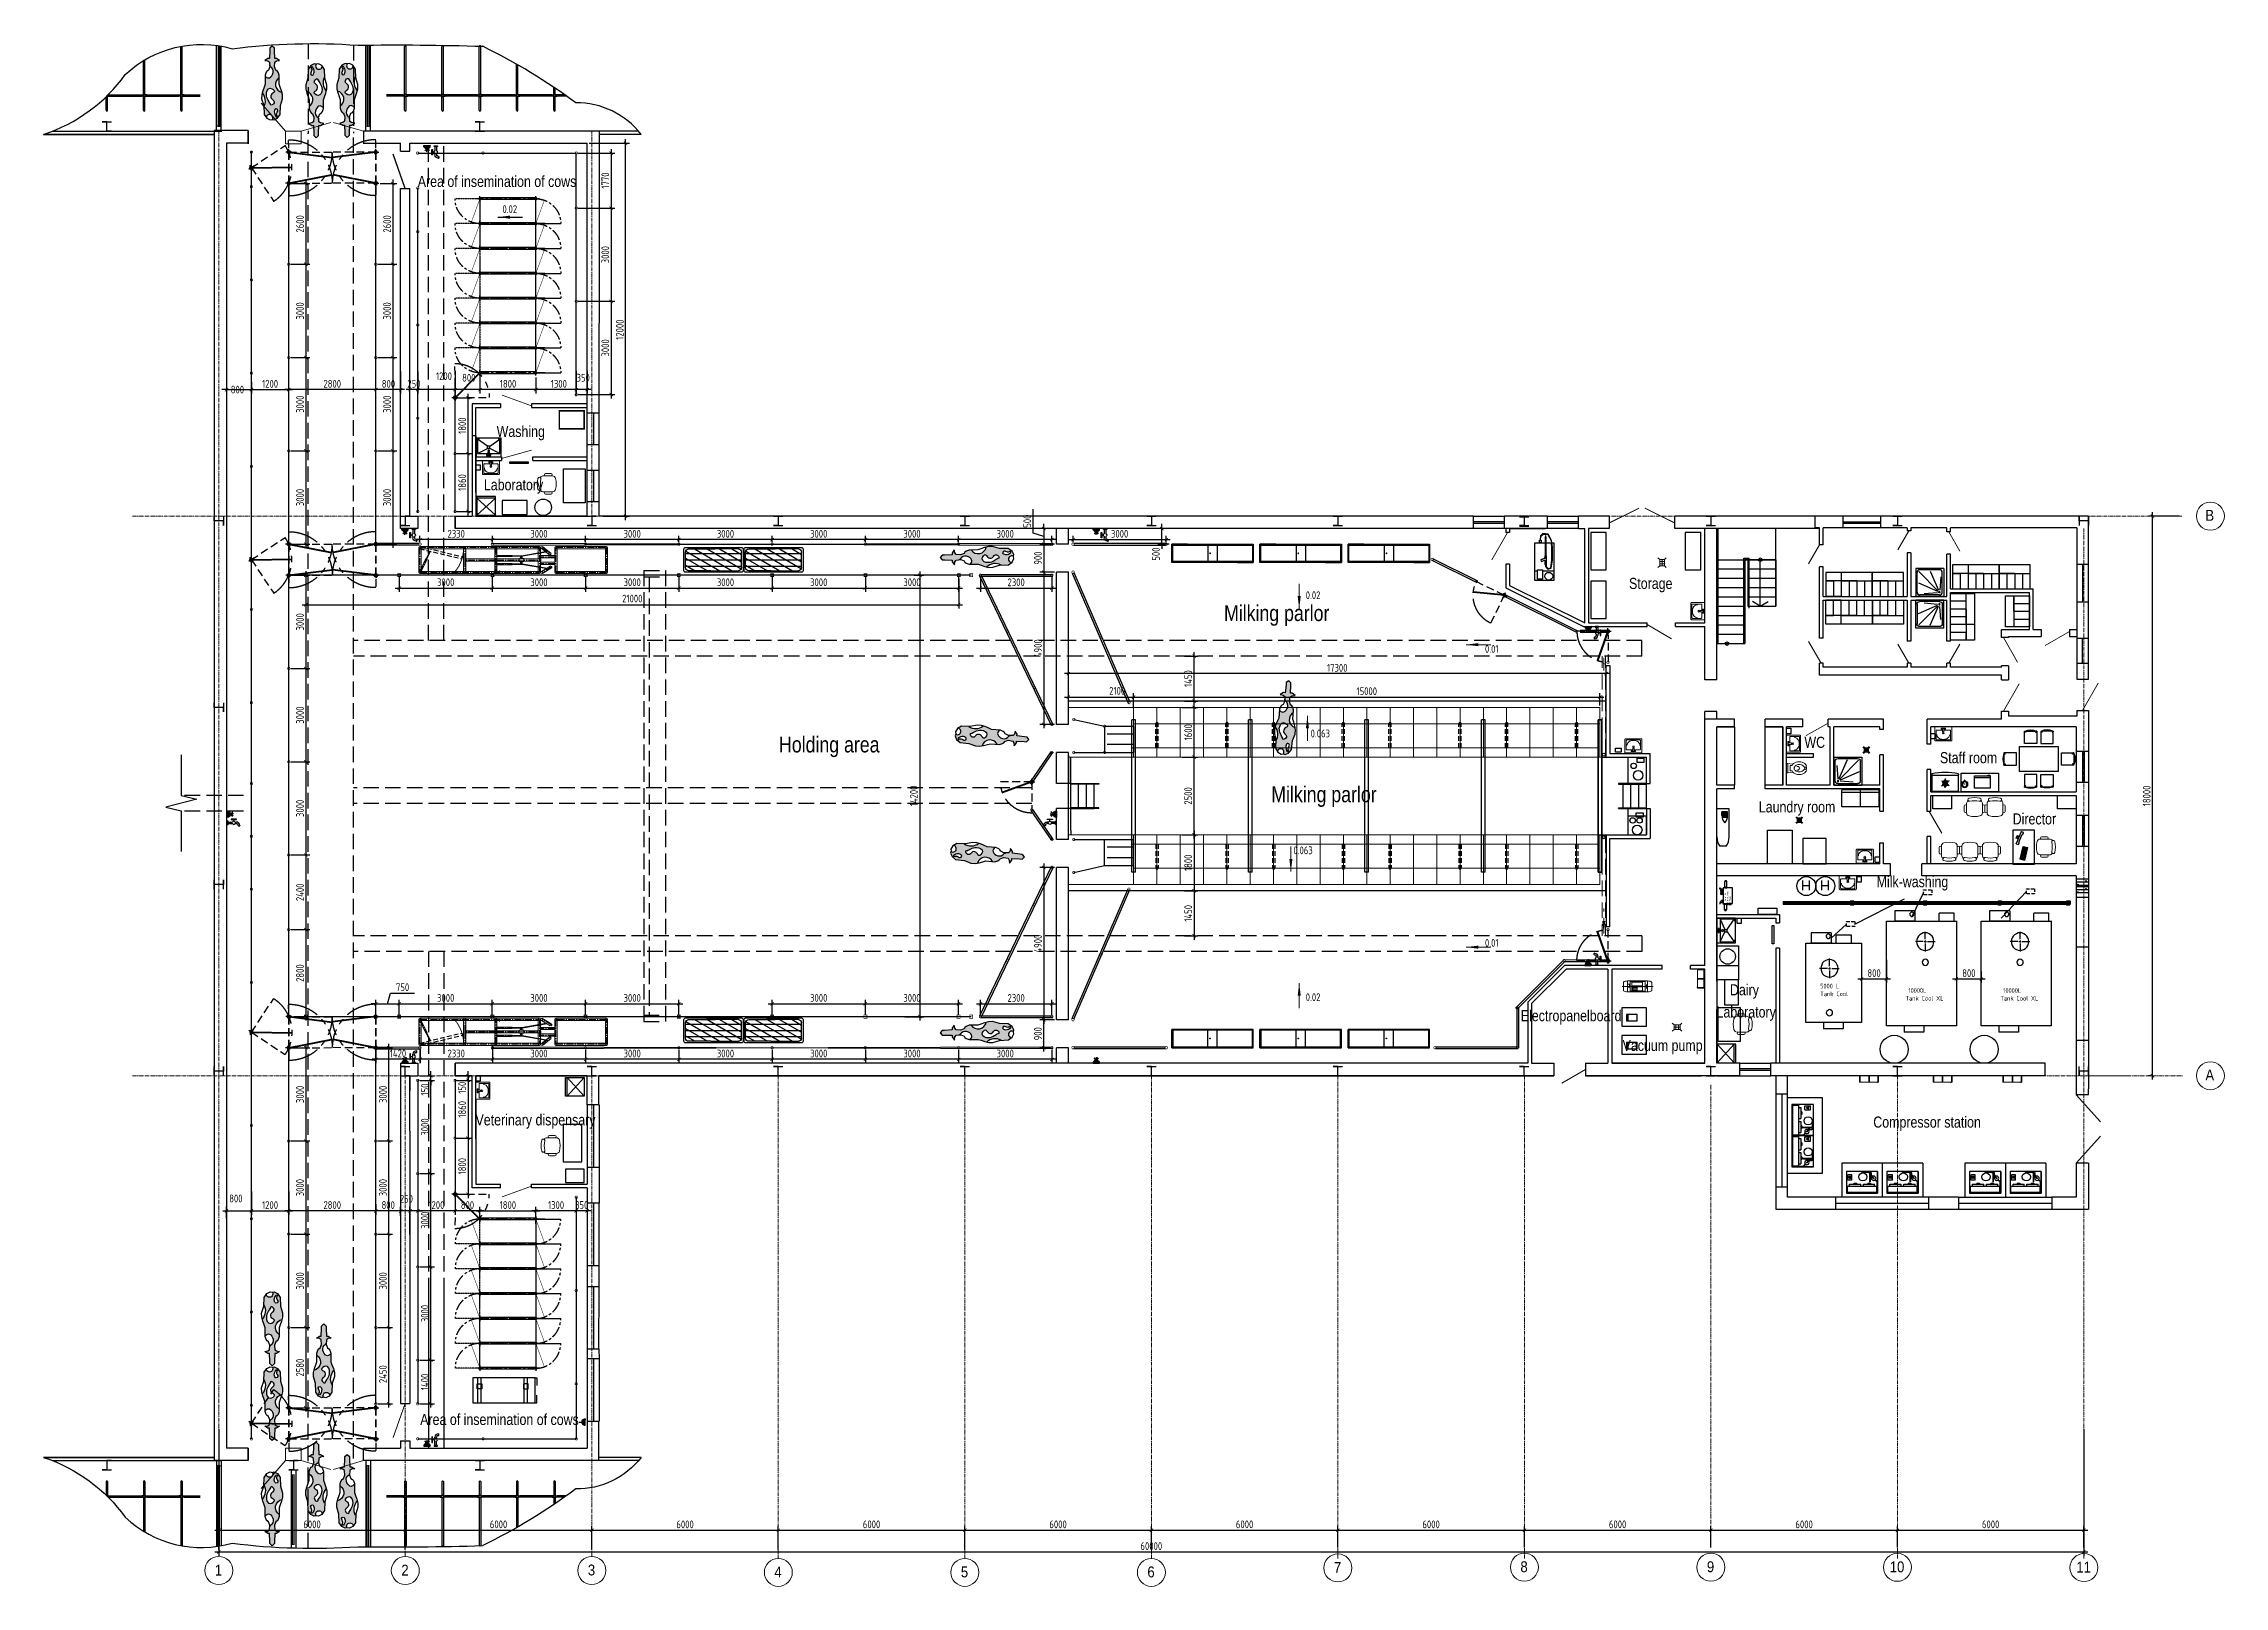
# Model space of a CAD drawing. Header units: millimetres. Extents: x 18087 to 88242, y 6810 to 56435.
import ezdxf
from ezdxf.enums import TextEntityAlignment as Align

# ---------------------------------------------------------------- set-up
doc = ezdxf.new("R2010")
doc.units = ezdxf.units.MM
for name, pattern in [('CENTER', [2, 1.25, -0.25, 0.25, -0.25]), ('CENTER2', [1.125, 0.75, -0.125, 0.125, -0.125]), ('DASHED', [0.75, 0.5, -0.25]), ('GOST2.303 4', [7, 5, -2, 0]), ('HIDDEN', [0.375, 0.25, -0.125])]:
    doc.linetypes.add(name, pattern=pattern)
for name, color, linetype, lineweight in [('11тх', 3, 'Continuous', 30), ('2', 6, 'Continuous', 30), ('_0', 7, 'Continuous', 25), ('axis 2', 40, 'CENTER', 9), ('dim', 4, 'Continuous', 20), ('door', 9, 'Continuous', 9), ('Leader', 6, 'Continuous', 30)]:
    doc.layers.add(name, color=color, linetype=linetype, lineweight=lineweight)
for name, color, linetype in [('axis', 40, 'CENTER'), ('cows', 34, 'Continuous'), ('Entity', 7, 'Continuous'), ('equipment2', 4, 'Continuous'), ('equipments', 4, 'Continuous'), ('rail', 4, 'Continuous'), ('rail2', 2, 'Continuous'), ('sanitary', 4, 'Continuous'), ('Solid', 7, 'Continuous'), ('Tehnologia', 4, 'Continuous'), ('Tehnologiya', 4, 'Continuous'), ('txt', 7, 'Continuous'), ('wall', 5, 'Continuous'), ('wall2', 7, 'Continuous'), ('water', 4, 'Continuous'), ('К1', 16, 'Continuous')]:
    doc.layers.add(name, color=color, linetype=linetype)
doc.styles.add('Arial', font='arial.ttf', dxfattribs={"width": 0.8, "height": 1.75})
doc.styles.add('ESKD', font='GOTHIC.TTF', dxfattribs={"width": 0.9})
doc.styles.add('GOST 2.304', font='CS_Gost2304.shx')
doc.styles.get("Standard").update_dxf_attribs({"font": 'arial.ttf'})
doc.linetypes.add('ЗИГЗАГ', pattern='A,0.0001,-0.2,[131,ltypeshp.shx,S=0.2,R=0,X=-0.2,Y=0],-0.4,[131,ltypeshp.shx,S=0.2,R=180,X=0.2,Y=0],-0.2', length=0.8001)
doc.dimstyles.new('SPDS$0', dxfattribs={"dimscale": 100, "dimtxt": 2.5, "dimasz": 1.5, "dimexe": 1.25, "dimexo": 0.625, "dimtad": 1, "dimdec": 0, "dimrnd": 0.001, "dimtxsty": 'GOST 2.304', "dimblk": 'ARCHTICK', "dimcen": 1.5, "dimdle": 1.25, "dimadec": 0, "dimazin": 2, "dimtfac": 0.75, "dimtdec": 0, "dimtmove": 1, "dimatfit": 0, "dimfxl": 1, "dimtolj": 1, "dimarcsym": 0})

msp = doc.modelspace()

# ---------------------------------------------------------------- texts
at = {"layer": 'axis 2', "color": 178, "ltscale": 100, "true_color": 0x000000, "char_height": 350, "width": 1032.557, "attachment_point": 5, "style": 'ESKD'}
for s, insert in [('B', (87771.5, 41260.8)), ('А', (87771.5, 23260.8)), ('1', (23712.3, 7334)), ('2', (29712.3, 7333.3)), ('3', (35712.3, 7334, 14587.6)), ('4', (41712.3, 7272.1, 14587.6)), ('5', (47712.3, 7272.1, 14587.6)), ('6', (53712.3, 7272.1, 14587.6)), ('7', (59712.3, 7416.7, 14587.6)), ('8', (65712.3, 7439.2, 14587.6)), ('9', (71712.3, 7439.2, 14587.6)), ('10', (77712.3, 7435.2)), ('11', (83712.3, 7426.5))]:
    msp.add_mtext(s, dxfattribs=dict(at, insert=insert))
at = {"layer": 'dim', "ltscale": 125, "style": 'GOST 2.304'}
for s, p in [('0.02', (58688, 38566.2)), ('0.01', (64454.3, 36838.1, -5461)), ('0.063', (58845.8, 34118.8, -5461)), ('0.063', (58292.2, 30360.3, -5461)), ('0.01', (64454.3, 27382.9, -5461)), ('0.02', (58688, 25635.5))]:
    msp.add_text(s, height=250, dxfattribs=at).set_placement(p)
at = {"layer": 'equipments', "color": 4, "linetype": 'Continuous', "style": 'GOST 2.304'}
msp.add_text('0.02', height=250, dxfattribs=at).set_placement((32847.1, 50985.1))
at = {"layer": 'txt', "style": 'Arial', "width": 0.8}
for s, p in [('Area of insemination of cows', (30122.5, 51824.4)), ('Veterinary dispensary', (31981, 21636.9)), ('Area of insemination of cows', (30201.7, 11999.9))]:
    msp.add_text(s, height=357.15, dxfattribs=at).set_placement(p)
for s, p in [('Washing', (33437.5, 43960.9)), ('Storage', (69788.2, 39071.5)), ('WC', (75063.8, 33961.1)), ('Staff room', (80011.2, 33466.1)), ('Laundry room', (74495.6, 31884.2)), ('Director', (82129.7, 31497.2)), ('Milk-washing', (78206.1, 29478.8)), ('Dairy ', (72858.1, 25998.9, -5522.4)), ('Electropanelboard', (67226.2, 25167.6)), ('Laboratory', (72858.1, 25286.5, -5522.4)), ('Vacuum pump', (70168.9, 24210.4)), ('Compressor station', (78676.9, 21745))]:
    msp.add_text(s, height=357.15, dxfattribs=at).set_placement(p, align=Align.MIDDLE_CENTER)
at = {"layer": 'txt', "lineweight": 20, "ltscale": 100, "insert": (32250.2, 42190.4), "char_height": 250, "attachment_point": 4, "style": 'Arial'}
msp.add_mtext('{\\H1.4286x;Laboratory}', dxfattribs=at)
at = {"layer": 'txt', "char_height": 357.15, "attachment_point": 4, "style": 'Arial'}
for s, insert in [('{\\H1.4286x;Milking parlor}', (56060.1, 38038.8)), ('{\\H1.4286x;Holding area}', (41744.9, 33812.7)), ('{\\H1.4286x;Milking parlor}', (57580.2, 32210.4))]:
    msp.add_mtext(s, dxfattribs=dict(at, insert=insert))

# ---------------------------------------------------------------- blocks, each defined once
blk = doc.blocks.new('A$C55B85FC6')
at = {"ltscale": 100}
for p, q in [((0, 0), (0, -3700)), ((-36, 0), (-36, -3700)), ((-36, -1000), (1060, -1000)), ((-36, -1300), (864, -1300)), ((833, -3700), (833, -947)), ((833, -947), (996, -947)), ((1864, -1000), (864, -1000)), ((864, -1000), (864, -3700)), ((1864, -1000), (964, -1000)), ((964, -1000), (964, -2500)), ((964, -1000), (964, -1500)), ((964, -1300), (1864, -1300)), ((996, -947), (996, -2555)), ((1060, -1000), (1864, -1000)), ((1364, -2500), (1364, -1000)), ((-36, -1600), (864, -1600)), ((-36, -1900), (864, -1900)), ((964, -1600), (1864, -1600)), ((964, -1900), (1864, -1900)), ((-36, -2200), (864, -2200)), ((-36, -2500), (864, -2500)), ((-36, -2800), (864, -2800)), ((964, -2200), (1864, -2200)), ((964, -2500), (1864, -2500)), ((1364, -2500), (1114, -2350)), ((1364, -2500), (1614, -2350)), ((-36, -3100), (864, -3100)), ((-36, -3400), (864, -3400)), ((-36, -3700), (864, -3700))]:
    blk.add_line(p, q, dxfattribs=at)
blk.add_lwpolyline([(1864, -2500), (1864, 0)], dxfattribs=at)
for centre in [(1364, -1000), (294, -3700)]:
    blk.add_circle(centre, 57.7, dxfattribs=at)
blk = doc.blocks.new('_ARCHTICK')
at = {"color": 0, "linetype": 'ByBlock', "const_width": 0.15}
blk.add_lwpolyline([(-0.35, -0.35), (0.35, 0.35)], dxfattribs=at)
blk = doc.blocks.new('*D471')
at = {"layer": 'Defpoints', "color": 0, "ltscale": 125, "transparency": 16777216}
for p in [(85929, 41236), (86853, 41236), (85929, 23236)]:
    blk.add_point(p, dxfattribs=at)
at = {"layer": 'dim', "color": 0, "lineweight": -2, "ltscale": 125, "transparency": 16777216}
for p, q in [((86790, 41236), (85804, 41236)), ((85929, 23111), (85929, 41361)), ((85867, 23236), (85804, 23236))]:
    blk.add_line(p, q, dxfattribs=at)
at = {"layer": 'dim', "color": 0, "lineweight": -2, "ltscale": 125, "transparency": 16777216, "xscale": 150, "yscale": 150, "zscale": 150}
for p, rotation in [((85929, 41236), 90), ((85929, 23236), 270)]:
    blk.add_blockref('_ARCHTICK', p, dxfattribs=dict(at, rotation=rotation))
at = {"layer": 'dim', "color": 0, "ltscale": 125, "transparency": 16777216, "insert": (85742, 32236), "char_height": 250, "attachment_point": 5, "rotation": 90, "style": 'GOST 2.304'}
blk.add_mtext('\\A1;18000', dxfattribs=at)
blk = doc.blocks.new('input_sink2.dwg')
at = {"color": 0, "linetype": 'Continuous', "lineweight": 0, "ltscale": 25.4}
for p, q in [((41, -67), (41, 67)), ((41, 67), (72, 67)), ((49, 22), (147, 22)), ((49, 22), (49, -22)), ((72, 67), (72, 22)), ((102, 203), (102, 22)), ((396, 230), (124, 230)), ((401, -10), (401, 10)), ((419, -203), (419, 203)), ((72, -67), (41, -67)), ((49, -22), (147, -22)), ((72, -22), (72, -67)), ((102, -22), (102, -203)), ((124, -230), (396, -230))]:
    blk.add_line(p, q, dxfattribs=at)
at = {"color": 0, "linetype": 'Continuous', "lineweight": 0, "ltscale": 25.4, "flags": 128}
blk.add_lwpolyline([(450, -248, -0.415724), (427, -275), (0, -275), (0, 275), (427, 275, -0.415724), (450, 248)], format="xyb", close=True, dxfattribs=at)
at = {"color": 0, "linetype": 'Continuous', "lineweight": 0, "ltscale": 25.4}
blk.add_arc((128, 0), 29.1, 310.9181, 49.08126, dxfattribs=at)
for centre, major_axis, start_param, end_param in [((124, 203), (0, 27.5), 6.283185, 7.853982), ((239, 10), (0, 198), 4.712388, 6.283186), ((396, 203), (0, 27.5), 4.712388, 6.283186), ((124, -203), (0, 27.5), 1.570796, 3.141593), ((239, -10), (0, 198), 3.141592, 4.71239), ((396, -203), (0, 27.5), 3.141592, 4.71239)]:
    blk.add_ellipse(centre, major_axis=major_axis, ratio=0.818182, start_param=start_param, end_param=end_param, dxfattribs=at)
blk.add_ellipse((196, 0), major_axis=(0, 28.4), ratio=0.818182, dxfattribs=at)
at = {"flags": 1}
for tag in ['Reference', 'Description', 'Type', 'Manufacturer', 'Model', 'Inventory_No.', 'Part_No.', 'Cost']:
    blk.add_attdef(tag, (0, -275), '', height=0.125, dxfattribs=at)
blk = doc.blocks.new('A$C429D7F62')
at = {"lineweight": 20, "ltscale": 100}
for p, q in [((57, 207), (0, 263)), ((0, 0), (57, 57)), ((57, 207), (257, 207)), ((57, 57), (57, 207)), ((57, 132), (257, 132)), ((257, 57), (57, 57)), ((117, 207), (117, 57)), ((197, 207), (197, 57)), ((257, 207), (313, 263)), ((257, 207), (257, 57)), ((313, 0), (257, 57))]:
    blk.add_line(p, q, dxfattribs=at)
blk = doc.blocks.new('*D473')
at = {"layer": 'Defpoints', "color": 0, "ltscale": 125, "transparency": 16777216}
for p in [(53722, 8617), (47722, 7936, 14588), (53722, 7936, 14588)]:
    blk.add_point(p, dxfattribs=at)
at = {"layer": 'dim', "color": 0, "lineweight": -2, "ltscale": 125, "transparency": 16777216}
for p, q in [((47597, 8617), (53847, 8617)), ((47722, 7998), (47722, 8742)), ((53722, 7998), (53722, 8742))]:
    blk.add_line(p, q, dxfattribs=at)
at = {"layer": 'dim', "color": 0, "lineweight": -2, "ltscale": 125, "transparency": 16777216, "xscale": 150, "yscale": 150, "zscale": 150, "rotation": 180}
blk.add_blockref('_ARCHTICK', (47722, 8617), dxfattribs=at)
at = {"layer": 'dim', "color": 0, "lineweight": -2, "ltscale": 125, "transparency": 16777216, "xscale": 150, "yscale": 150, "zscale": 150}
blk.add_blockref('_ARCHTICK', (53722, 8617), dxfattribs=at)
at = {"layer": 'dim', "color": 0, "ltscale": 125, "transparency": 16777216, "insert": (50722, 8805), "char_height": 250, "attachment_point": 5, "style": 'GOST 2.304'}
blk.add_mtext('\\A1;6000', dxfattribs=at)
blk = doc.blocks.new('*D474')
at = {"layer": 'Defpoints', "color": 0, "ltscale": 125, "transparency": 16777216}
for p in [(59722, 8617), (53722, 7999, 14588), (59722, 7999, 14588)]:
    blk.add_point(p, dxfattribs=at)
at = {"layer": 'dim', "color": 0, "lineweight": -2, "ltscale": 125, "transparency": 16777216}
for p, q in [((53597, 8617), (59847, 8617)), ((53722, 8061), (53722, 8742)), ((59722, 8061), (59722, 8742))]:
    blk.add_line(p, q, dxfattribs=at)
at = {"layer": 'dim', "color": 0, "lineweight": -2, "ltscale": 125, "transparency": 16777216, "xscale": 150, "yscale": 150, "zscale": 150, "rotation": 180}
blk.add_blockref('_ARCHTICK', (53722, 8617), dxfattribs=at)
at = {"layer": 'dim', "color": 0, "lineweight": -2, "ltscale": 125, "transparency": 16777216, "xscale": 150, "yscale": 150, "zscale": 150}
blk.add_blockref('_ARCHTICK', (59722, 8617), dxfattribs=at)
at = {"layer": 'dim', "color": 0, "ltscale": 125, "transparency": 16777216, "insert": (56722, 8805), "char_height": 250, "attachment_point": 5, "style": 'GOST 2.304'}
blk.add_mtext('\\A1;6000', dxfattribs=at)
blk = doc.blocks.new('*D475')
at = {"layer": 'Defpoints', "color": 0, "ltscale": 125, "transparency": 16777216}
for p in [(65722, 8617), (59722, 7999, 14588), (65722, 7999, 14588)]:
    blk.add_point(p, dxfattribs=at)
at = {"layer": 'dim', "color": 0, "lineweight": -2, "ltscale": 125, "transparency": 16777216}
for p, q in [((59597, 8617), (65847, 8617)), ((59722, 8061), (59722, 8742)), ((65722, 8061), (65722, 8742))]:
    blk.add_line(p, q, dxfattribs=at)
at = {"layer": 'dim', "color": 0, "lineweight": -2, "ltscale": 125, "transparency": 16777216, "xscale": 150, "yscale": 150, "zscale": 150, "rotation": 180}
blk.add_blockref('_ARCHTICK', (59722, 8617), dxfattribs=at)
at = {"layer": 'dim', "color": 0, "lineweight": -2, "ltscale": 125, "transparency": 16777216, "xscale": 150, "yscale": 150, "zscale": 150}
blk.add_blockref('_ARCHTICK', (65722, 8617), dxfattribs=at)
at = {"layer": 'dim', "color": 0, "ltscale": 125, "transparency": 16777216, "insert": (62722, 8805), "char_height": 250, "attachment_point": 5, "style": 'GOST 2.304'}
blk.add_mtext('\\A1;6000', dxfattribs=at)
blk = doc.blocks.new('*D476')
at = {"layer": 'Defpoints', "color": 0, "ltscale": 125, "transparency": 16777216}
for p in [(71722, 8617), (65722, 7999, 14588), (71722, 7999, 14588)]:
    blk.add_point(p, dxfattribs=at)
at = {"layer": 'dim', "color": 0, "lineweight": -2, "ltscale": 125, "transparency": 16777216}
for p, q in [((65597, 8617), (71847, 8617)), ((65722, 8061), (65722, 8742)), ((71722, 8061), (71722, 8742))]:
    blk.add_line(p, q, dxfattribs=at)
at = {"layer": 'dim', "color": 0, "lineweight": -2, "ltscale": 125, "transparency": 16777216, "xscale": 150, "yscale": 150, "zscale": 150, "rotation": 180}
blk.add_blockref('_ARCHTICK', (65722, 8617), dxfattribs=at)
at = {"layer": 'dim', "color": 0, "lineweight": -2, "ltscale": 125, "transparency": 16777216, "xscale": 150, "yscale": 150, "zscale": 150}
blk.add_blockref('_ARCHTICK', (71722, 8617), dxfattribs=at)
at = {"layer": 'dim', "color": 0, "ltscale": 125, "transparency": 16777216, "insert": (68722, 8805), "char_height": 250, "attachment_point": 5, "style": 'GOST 2.304'}
blk.add_mtext('\\A1;6000', dxfattribs=at)
blk = doc.blocks.new('*D477')
at = {"layer": 'Defpoints', "color": 0, "ltscale": 125, "transparency": 16777216}
for p in [(77722, 8617), (71722, 7999, 14588), (77722, 7999, 14588)]:
    blk.add_point(p, dxfattribs=at)
at = {"layer": 'dim', "color": 0, "lineweight": -2, "ltscale": 125, "transparency": 16777216}
for p, q in [((71597, 8617), (77847, 8617)), ((71722, 8061), (71722, 8742)), ((77722, 8061), (77722, 8742))]:
    blk.add_line(p, q, dxfattribs=at)
at = {"layer": 'dim', "color": 0, "lineweight": -2, "ltscale": 125, "transparency": 16777216, "xscale": 150, "yscale": 150, "zscale": 150, "rotation": 180}
blk.add_blockref('_ARCHTICK', (71722, 8617), dxfattribs=at)
at = {"layer": 'dim', "color": 0, "lineweight": -2, "ltscale": 125, "transparency": 16777216, "xscale": 150, "yscale": 150, "zscale": 150}
blk.add_blockref('_ARCHTICK', (77722, 8617), dxfattribs=at)
at = {"layer": 'dim', "color": 0, "ltscale": 125, "transparency": 16777216, "insert": (74722, 8805), "char_height": 250, "attachment_point": 5, "style": 'GOST 2.304'}
blk.add_mtext('\\A1;6000', dxfattribs=at)
blk = doc.blocks.new('*D478')
at = {"layer": 'Defpoints', "color": 0, "ltscale": 125, "transparency": 16777216}
for p in [(83722, 8617), (77722, 7999, 14588), (83722, 7999, 14588)]:
    blk.add_point(p, dxfattribs=at)
at = {"layer": 'dim', "color": 0, "lineweight": -2, "ltscale": 125, "transparency": 16777216}
for p, q in [((77597, 8617), (83847, 8617)), ((77722, 8061), (77722, 8742)), ((83722, 8061), (83722, 8742))]:
    blk.add_line(p, q, dxfattribs=at)
at = {"layer": 'dim', "color": 0, "lineweight": -2, "ltscale": 125, "transparency": 16777216, "xscale": 150, "yscale": 150, "zscale": 150, "rotation": 180}
blk.add_blockref('_ARCHTICK', (77722, 8617), dxfattribs=at)
at = {"layer": 'dim', "color": 0, "lineweight": -2, "ltscale": 125, "transparency": 16777216, "xscale": 150, "yscale": 150, "zscale": 150}
blk.add_blockref('_ARCHTICK', (83722, 8617), dxfattribs=at)
at = {"layer": 'dim', "color": 0, "ltscale": 125, "transparency": 16777216, "insert": (80722, 8805), "char_height": 250, "attachment_point": 5, "style": 'GOST 2.304'}
blk.add_mtext('\\A1;6000', dxfattribs=at)
blk = doc.blocks.new('*D485')
at = {"layer": 'Defpoints', "color": 0, "ltscale": 125, "transparency": 16777216}
for p in [(41722, 8617), (35722, 7936, 14588), (41722, 7936, 14588)]:
    blk.add_point(p, dxfattribs=at)
at = {"layer": 'dim', "color": 0, "lineweight": -2, "ltscale": 125, "transparency": 16777216}
for p, q in [((35597, 8617), (41847, 8617)), ((35722, 7998), (35722, 8742)), ((41722, 7998), (41722, 8742))]:
    blk.add_line(p, q, dxfattribs=at)
at = {"layer": 'dim', "color": 0, "lineweight": -2, "ltscale": 125, "transparency": 16777216, "xscale": 150, "yscale": 150, "zscale": 150, "rotation": 180}
blk.add_blockref('_ARCHTICK', (35722, 8617), dxfattribs=at)
at = {"layer": 'dim', "color": 0, "lineweight": -2, "ltscale": 125, "transparency": 16777216, "xscale": 150, "yscale": 150, "zscale": 150}
blk.add_blockref('_ARCHTICK', (41722, 8617), dxfattribs=at)
at = {"layer": 'dim', "color": 0, "ltscale": 125, "transparency": 16777216, "insert": (38722, 8805), "char_height": 250, "attachment_point": 5, "style": 'GOST 2.304'}
blk.add_mtext('\\A1;6000', dxfattribs=at)
blk = doc.blocks.new('*D486')
at = {"layer": 'Defpoints', "color": 0, "ltscale": 125, "transparency": 16777216}
for p in [(47722, 8617), (41722, 7999, 14588), (47722, 7999, 14588)]:
    blk.add_point(p, dxfattribs=at)
at = {"layer": 'dim', "color": 0, "lineweight": -2, "ltscale": 125, "transparency": 16777216}
for p, q in [((41597, 8617), (47847, 8617)), ((41722, 8061), (41722, 8742)), ((47722, 8061), (47722, 8742))]:
    blk.add_line(p, q, dxfattribs=at)
at = {"layer": 'dim', "color": 0, "lineweight": -2, "ltscale": 125, "transparency": 16777216, "xscale": 150, "yscale": 150, "zscale": 150, "rotation": 180}
blk.add_blockref('_ARCHTICK', (41722, 8617), dxfattribs=at)
at = {"layer": 'dim', "color": 0, "lineweight": -2, "ltscale": 125, "transparency": 16777216, "xscale": 150, "yscale": 150, "zscale": 150}
blk.add_blockref('_ARCHTICK', (47722, 8617), dxfattribs=at)
at = {"layer": 'dim', "color": 0, "ltscale": 125, "transparency": 16777216, "insert": (44722, 8805), "char_height": 250, "attachment_point": 5, "style": 'GOST 2.304'}
blk.add_mtext('\\A1;6000', dxfattribs=at)
blk = doc.blocks.new('*D487')
at = {"layer": 'Defpoints', "color": 0, "ltscale": 125, "transparency": 16777216}
for p in [(29722, 8617), (23722, 7936, 14588), (29722, 7936, 14588)]:
    blk.add_point(p, dxfattribs=at)
at = {"layer": 'dim', "color": 0, "lineweight": -2, "ltscale": 125, "transparency": 16777216}
for p, q in [((23597, 8617), (29847, 8617)), ((23722, 7998), (23722, 8742)), ((29722, 7998), (29722, 8742))]:
    blk.add_line(p, q, dxfattribs=at)
at = {"layer": 'dim', "color": 0, "lineweight": -2, "ltscale": 125, "transparency": 16777216, "xscale": 150, "yscale": 150, "zscale": 150, "rotation": 180}
blk.add_blockref('_ARCHTICK', (23722, 8617), dxfattribs=at)
at = {"layer": 'dim', "color": 0, "lineweight": -2, "ltscale": 125, "transparency": 16777216, "xscale": 150, "yscale": 150, "zscale": 150}
blk.add_blockref('_ARCHTICK', (29722, 8617), dxfattribs=at)
at = {"layer": 'dim', "color": 0, "ltscale": 125, "transparency": 16777216, "insert": (26722, 8805), "char_height": 250, "attachment_point": 5, "style": 'GOST 2.304'}
blk.add_mtext('\\A1;6000', dxfattribs=at)
blk = doc.blocks.new('*D488')
at = {"layer": 'Defpoints', "color": 0, "ltscale": 125, "transparency": 16777216}
for p in [(35722, 8617), (29722, 7999, 14588), (35722, 7999, 14588)]:
    blk.add_point(p, dxfattribs=at)
at = {"layer": 'dim', "color": 0, "lineweight": -2, "ltscale": 125, "transparency": 16777216}
for p, q in [((29597, 8617), (35847, 8617)), ((29722, 8061), (29722, 8742)), ((35722, 8061), (35722, 8742))]:
    blk.add_line(p, q, dxfattribs=at)
at = {"layer": 'dim', "color": 0, "lineweight": -2, "ltscale": 125, "transparency": 16777216, "xscale": 150, "yscale": 150, "zscale": 150, "rotation": 180}
blk.add_blockref('_ARCHTICK', (29722, 8617), dxfattribs=at)
at = {"layer": 'dim', "color": 0, "lineweight": -2, "ltscale": 125, "transparency": 16777216, "xscale": 150, "yscale": 150, "zscale": 150}
blk.add_blockref('_ARCHTICK', (35722, 8617), dxfattribs=at)
at = {"layer": 'dim', "color": 0, "ltscale": 125, "transparency": 16777216, "insert": (32722, 8805), "char_height": 250, "attachment_point": 5, "style": 'GOST 2.304'}
blk.add_mtext('\\A1;6000', dxfattribs=at)
blk = doc.blocks.new('*D332')
at = {"layer": 'Defpoints', "color": 0, "ltscale": 125, "transparency": 16777216}
for p in [(50672, 39435), (50263, 34536), (50672, 34536)]:
    blk.add_point(p, dxfattribs=at)
at = {"layer": 'dim', "color": 0, "lineweight": -2, "ltscale": 125, "transparency": 16777216}
for p, q in [((50610, 39435), (50138, 39435)), ((50263, 39560), (50263, 34411)), ((50610, 34536), (50138, 34536))]:
    blk.add_line(p, q, dxfattribs=at)
at = {"layer": 'dim', "color": 0, "lineweight": -2, "ltscale": 125, "transparency": 16777216, "xscale": 150, "yscale": 150, "zscale": 150}
for p, rotation in [((50263, 39435), 90), ((50263, 34536), 270)]:
    blk.add_blockref('_ARCHTICK', p, dxfattribs=dict(at, rotation=rotation))
at = {"layer": 'dim', "color": 0, "ltscale": 125, "transparency": 16777216, "insert": (50075, 36986), "char_height": 250, "attachment_point": 5, "rotation": 90, "style": 'GOST 2.304'}
blk.add_mtext('\\A1;4900', dxfattribs=at)
blk = doc.blocks.new('arow')
at = {"color": 0}
blk.add_line((0, -0.169), (0, 0.631), dxfattribs=at)
at = {"color": 0, "ltscale": 800}
blk.add_lwpolyline([(0, -0.169, 0, 0.1, 0), (0, 0.231, 0.183, 0.183, 0)], format="xyseb", dxfattribs=at)
blk = doc.blocks.new('A$C74E05470')
at = {"layer": 'equipments', "ltscale": 100}
for p, q in [((0, 0), (0, 590)), ((512, 590), (0, 590)), ((512, 0), (0, 0)), ((2112, 590), (2624, 590)), ((2112, 0), (2624, 0)), ((2624, 0), (2624, 590)), ((2624, 0), (2624, 590))]:
    blk.add_line(p, q, dxfattribs=at)
at = {"layer": 'Tehnologia', "ltscale": 125}
for p, q in [((1162, 30), (1162, 560)), ((1462, 30), (1462, 560))]:
    blk.add_line(p, q, dxfattribs=at)
at = {"layer": 'Tehnologia', "color": 3, "ltscale": 125}
for p, q in [((1247, 295), (1217, 295)), ((1232, 280), (1232, 310))]:
    blk.add_line(p, q, dxfattribs=at)
at = {"layer": 'Tehnologia', "ltscale": 125}
for points in [[(2624, 590), (0, 590), (0, 0), (2624, 0)], [(2594, 560), (30, 560), (30, 30), (2594, 30)]]:
    blk.add_lwpolyline(points, close=True, dxfattribs=at)
at = {"layer": 'Tehnologia', "lineweight": 30, "ltscale": 125}
blk.add_circle((1232, 295), 7.5, dxfattribs=at)
blk = doc.blocks.new('ring')
at = {"layer": 'Tehnologia', "const_width": 0.0205}
blk.add_lwpolyline([(-0.039, 0, 1), (0.039, 0, 1)], format="xyb", close=True, dxfattribs=at)
blk = doc.blocks.new('*U36')
at = {"layer": 'Tehnologiya', "ltscale": 100, "xscale": -1000, "yscale": 1000, "zscale": 1000, "rotation": 180}
blk.add_blockref('ring', (0, 0), dxfattribs=at)
blk = doc.blocks.new('*D334')
at = {"layer": 'Defpoints', "color": 0, "ltscale": 125, "transparency": 16777216}
for p in [(79622, 26646), (80422, 26646), (80422, 26348)]:
    blk.add_point(p, dxfattribs=at)
at = {"layer": 'dim', "color": 0, "lineweight": -2, "ltscale": 125, "transparency": 16777216}
for p, q in [((79497, 26348), (80547, 26348)), ((79622, 26583), (79622, 26223)), ((80422, 26583), (80422, 26223))]:
    blk.add_line(p, q, dxfattribs=at)
at = {"layer": 'dim', "color": 0, "lineweight": -2, "ltscale": 125, "transparency": 16777216, "xscale": 150, "yscale": 150, "zscale": 150, "rotation": 180}
blk.add_blockref('_ARCHTICK', (79622, 26348), dxfattribs=at)
at = {"layer": 'dim', "color": 0, "lineweight": -2, "ltscale": 125, "transparency": 16777216, "xscale": 150, "yscale": 150, "zscale": 150}
blk.add_blockref('_ARCHTICK', (80422, 26348), dxfattribs=at)
at = {"layer": 'dim', "color": 0, "ltscale": 125, "transparency": 16777216, "insert": (80022, 26535), "char_height": 250, "attachment_point": 5, "style": 'GOST 2.304'}
blk.add_mtext('\\A1;800', dxfattribs=at)
blk = doc.blocks.new('A$C1C795F2A')
at = {"layer": '11тх', "color": 4, "lineweight": 5, "ltscale": 125}
for p, q in [((-1, 582), (-211, 582)), ((-211, 297), (-211, 307)), ((-211, 307), (-1, 307)), ((-1, 287), (-211, 287)), ((-1, 12), (-211, 12)), ((-1, 602), (-1, 582)), ((-1, 572), (9, 572)), ((9, 552), (-1, 552)), ((-1, 307), (-1, 287)), ((-1, -8), (-1, 12)), ((9, 572), (9, 552))]:
    blk.add_line(p, q, dxfattribs=at)
blk.add_lwpolyline([(-211, -8), (-1, -8), (-1, 602), (-211, 602)], close=True, dxfattribs=at)
blk = doc.blocks.new('A$C22213773')
at = {"layer": 'equipment2', "ltscale": 100}
blk.add_hatch(color=4, dxfattribs=at).paths.add_polyline_path([(489, 869, 0.608312), (489, 870, -0.608312)], flags=0)
at = {"layer": 'equipment2', "color": 4, "ltscale": 100}
for p, q in [((-37, 980), (-37, -20)), ((663, 980), (-37, 980)), ((-10, 6), (-10, 954)), ((-10, 954), (182, 954)), ((182, 6), (182, 954)), ((182, 883), (252, 883)), ((252, 883), (252, 525)), ((287, 748), (252, 748)), ((287, 748), (287, 660)), ((383, 936), (558, 936)), ((383, 805), (383, 936)), ((383, 805), (558, 805)), ((436, 871), (493, 904)), ((493, 835), (436, 868)), ((489, 898), (443, 871)), ((443, 867), (489, 841)), ((466, 867), (450, 872)), ((450, 867), (450, 872)), ((450, 867), (471, 864)), ((481, 872), (460, 878)), ((466, 867), (460, 878)), ((467, 872), (480, 870)), ((471, 864), (467, 872)), ((478, 866), (480, 870)), ((478, 866), (489, 869)), ((480, 877), (481, 872)), ((480, 877), (489, 870)), ((480, 870), (480, 870)), ((493, 843), (493, 896)), ((496, 837), (496, 902)), ((558, 805), (558, 936)), ((663, 464), (663, 980)), ((-10, 6), (182, 6)), ((70, 1), (99, 1)), ((70, 1), (70, -18)), ((75, 1), (75, 6)), ((94, 1), (94, 6)), ((99, 1), (99, -18)), ((99, 0), (315, 0)), ((182, 525), (252, 525)), ((182, 525), (252, 525)), ((182, 435), (252, 435)), ((182, 76), (252, 76)), ((287, 660), (252, 660)), ((252, 435), (252, 76)), ((287, 299), (252, 299)), ((287, 212), (252, 212)), ((287, 299), (287, 212)), ((612, 239), (315, 239)), ((612, 225), (329, 225)), ((388, 69), (336, 0)), ((397, 63), (349, 0)), ((432, 111), (438, 117)), ((432, 111), (438, 105)), ((445, 124), (438, 117)), ((445, 99), (438, 105)), ((445, 124), (451, 117)), ((445, 99), (451, 105)), ((447, 121), (510, 185)), ((457, 111), (451, 117)), ((457, 111), (451, 105)), ((455, 114), (518, 177)), ((543, 185), (606, 185)), ((543, 176), (606, 176)), ((646, 484), (620, 484)), ((620, 484), (620, 425)), ((620, 425), (646, 425)), ((627, 254), (627, 425)), ((628, 230), (628, 207)), ((634, 464), (663, 464)), ((634, 445), (663, 445)), ((637, 239), (637, 207)), ((641, 425), (641, 254)), ((646, 464), (646, 484)), ((646, 425), (646, 445)), ((663, -20), (663, 464)), ((-37, -20), (663, -20)), ((663, -20), (-37, -20)), ((70, -18), (99, -18)), ((99, -14), (315, -14))]:
    blk.add_line(p, q, dxfattribs=at)
blk.add_lwpolyline([(478, 866), (480, 870)], dxfattribs=at)
for centre, radius in [((439, 869), 1.44), ((439, 869), 1.44), ((493, 900), 1.44), ((493, 900), 1.44), ((493, 839), 1.44), ((493, 839), 1.44), ((488, 455), 131)]:
    blk.add_circle(centre, radius, dxfattribs=at)
for centre, radius, start, end in [((437, 869), 2.19, 119.84593, 240.15407), ((439, 869), 3.99, 330.15407, 29.84593), ((493, 900), 3.99, 209.84593, 270), ((488, 869), 0.437, 285.62597, 50.8765), ((493, 839), 3.99, 90, 150.15407), ((494, 902), 2.19, 0, 119.84593), ((494, 837), 2.19, 240.15407, 0), ((445, 111), 69, 49.36566, 40.63434), ((514, 181), 28.9, 235.47568, 214.52432), ((514, 181), 10.5, 255, 195), ((514, 181), 5.25, 315, 135), ((606, 207), 21.9, 270, 0), ((606, 207), 30.6, 270, 0), ((612, 254), 28.9, 270, 0), ((612, 254), 14.9, 270, 0), ((634, 455), 9.62, 90, 270)]:
    blk.add_arc(centre, radius, start, end, dxfattribs=at)
blk = doc.blocks.new('*D491')
at = {"layer": 'Defpoints', "color": 0, "ltscale": 125, "transparency": 16777216}
for p in [(35572, 53235), (36809, 53235), (36015, 41235)]:
    blk.add_point(p, dxfattribs=at)
at = {"layer": 'dim', "color": 0, "lineweight": -2, "ltscale": 125, "transparency": 16777216}
for p, q in [((36809, 41110), (36809, 53360)), ((35635, 53235), (36934, 53235)), ((36078, 41235), (36934, 41235))]:
    blk.add_line(p, q, dxfattribs=at)
at = {"layer": 'dim', "color": 0, "lineweight": -2, "ltscale": 125, "transparency": 16777216, "xscale": 150, "yscale": 150, "zscale": 150}
for p, rotation in [((36809, 53235), 90), ((36809, 41235), 270)]:
    blk.add_blockref('_ARCHTICK', p, dxfattribs=dict(at, rotation=rotation))
at = {"layer": 'dim', "color": 0, "ltscale": 125, "transparency": 16777216, "insert": (36622, 47235), "char_height": 250, "attachment_point": 5, "rotation": 90, "style": 'GOST 2.304'}
blk.add_mtext('\\A1;12000', dxfattribs=at)
blk = doc.blocks.new('*D492')
at = {"layer": 'Defpoints', "color": 0, "ltscale": 125, "transparency": 16777216}
for p in [(25972, 45305), (25972, 45028), (28773, 45028)]:
    blk.add_point(p, dxfattribs=at)
at = {"layer": 'dim', "color": 0, "lineweight": -2, "ltscale": 125, "transparency": 16777216}
for p, q in [((28898, 45305), (25847, 45305)), ((25972, 45091), (25972, 45430)), ((28773, 45091), (28773, 45430))]:
    blk.add_line(p, q, dxfattribs=at)
at = {"layer": 'dim', "color": 0, "lineweight": -2, "ltscale": 125, "transparency": 16777216, "xscale": 150, "yscale": 150, "zscale": 150, "rotation": 180}
blk.add_blockref('_ARCHTICK', (25972, 45305), dxfattribs=at)
at = {"layer": 'dim', "color": 0, "lineweight": -2, "ltscale": 125, "transparency": 16777216, "xscale": 150, "yscale": 150, "zscale": 150}
blk.add_blockref('_ARCHTICK', (28773, 45305), dxfattribs=at)
at = {"layer": 'dim', "color": 0, "ltscale": 125, "transparency": 16777216, "insert": (27372, 45493), "char_height": 250, "attachment_point": 5, "style": 'GOST 2.304'}
blk.add_mtext('\\A1;2800', dxfattribs=at)
blk = doc.blocks.new('*D493')
at = {"layer": 'Defpoints', "color": 0, "ltscale": 125, "transparency": 16777216}
for p in [(25972, 45305), (24772, 44616), (25972, 44616)]:
    blk.add_point(p, dxfattribs=at)
at = {"layer": 'dim', "color": 0, "lineweight": -2, "ltscale": 125, "transparency": 16777216}
for p, q in [((24647, 45305), (26097, 45305)), ((24772, 44679), (24772, 45430)), ((25972, 44679), (25972, 45430))]:
    blk.add_line(p, q, dxfattribs=at)
at = {"layer": 'dim', "color": 0, "lineweight": -2, "ltscale": 125, "transparency": 16777216, "xscale": 150, "yscale": 150, "zscale": 150, "rotation": 180}
blk.add_blockref('_ARCHTICK', (24772, 45305), dxfattribs=at)
at = {"layer": 'dim', "color": 0, "lineweight": -2, "ltscale": 125, "transparency": 16777216, "xscale": 150, "yscale": 150, "zscale": 150}
blk.add_blockref('_ARCHTICK', (25972, 45305), dxfattribs=at)
at = {"layer": 'dim', "color": 0, "ltscale": 125, "transparency": 16777216, "insert": (25372, 45493), "char_height": 250, "attachment_point": 5, "style": 'GOST 2.304'}
blk.add_mtext('\\A1;1200', dxfattribs=at)
blk = doc.blocks.new('*D494')
at = {"layer": 'Defpoints', "color": 0, "ltscale": 125, "transparency": 16777216}
for p in [(23972, 45604), (24772, 45604), (24772, 45305)]:
    blk.add_point(p, dxfattribs=at)
at = {"layer": 'dim', "color": 0, "lineweight": -2, "ltscale": 125, "transparency": 16777216}
for p, q in [((23972, 45305), (23822, 45305)), ((23972, 45542), (23972, 45180)), ((23972, 45305), (24772, 45305)), ((24772, 45542), (24772, 45180)), ((24772, 45305), (24922, 45305))]:
    blk.add_line(p, q, dxfattribs=at)
at = {"layer": 'dim', "color": 0, "lineweight": -2, "ltscale": 125, "transparency": 16777216, "xscale": 150, "yscale": 150, "zscale": 150}
blk.add_blockref('_ARCHTICK', (23972, 45305), dxfattribs=at)
at = {"layer": 'dim', "color": 0, "lineweight": -2, "ltscale": 125, "transparency": 16777216, "xscale": 150, "yscale": 150, "zscale": 150, "rotation": 180}
blk.add_blockref('_ARCHTICK', (24772, 45305), dxfattribs=at)
at = {"layer": 'dim', "color": 0, "ltscale": 125, "transparency": 16777216, "insert": (24322, 45305), "char_height": 250, "attachment_point": 5, "style": 'GOST 2.304'}
blk.add_mtext('\\A1;800', dxfattribs=at)
blk = doc.blocks.new('*D495')
at = {"layer": 'Defpoints', "color": 0, "ltscale": 125, "transparency": 16777216}
for p in [(29573, 45953), (28773, 45305), (28773, 45028)]:
    blk.add_point(p, dxfattribs=at)
at = {"layer": 'dim', "color": 0, "lineweight": -2, "ltscale": 125, "transparency": 16777216}
for p, q in [((29573, 45891), (29573, 45180)), ((29698, 45305), (28648, 45305)), ((28773, 45091), (28773, 45430))]:
    blk.add_line(p, q, dxfattribs=at)
at = {"layer": 'dim', "color": 0, "lineweight": -2, "ltscale": 125, "transparency": 16777216, "xscale": 150, "yscale": 150, "zscale": 150, "rotation": 180}
blk.add_blockref('_ARCHTICK', (28773, 45305), dxfattribs=at)
at = {"layer": 'dim', "color": 0, "lineweight": -2, "ltscale": 125, "transparency": 16777216, "xscale": 150, "yscale": 150, "zscale": 150}
blk.add_blockref('_ARCHTICK', (29573, 45305), dxfattribs=at)
at = {"layer": 'dim', "color": 0, "ltscale": 125, "transparency": 16777216, "insert": (29180, 45493), "char_height": 250, "attachment_point": 5, "style": 'GOST 2.304'}
blk.add_mtext('\\A1;800', dxfattribs=at)
blk = doc.blocks.new('ACTRIX_134')
at = {"color": 0, "linetype": 'Continuous', "lineweight": 0, "ltscale": 25.4, "flags": 128}
for points in [[(-13, 13.5), (-13, 6.5, 1), (-10, 6.5), (-10, 13.5, 1)], [(-8.1, 20.2, 0.260446), (-10, 16.8), (-10, 4.7, 0.34754), (-6.9, 0.8, 0.116963), (6.9, 0.8, 0.34754), (10, 4.7), (10, 16.8, 0.260446), (8.1, 20.2, -0.313361), (6, 19.4, 0.101392), (-6, 19.4, -0.313361)], [(6.9, 23.2, -1), (6, 19.4, 0.101392), (-6, 19.4, -1), (-6.9, 23.2, -0.116963)], [(13, 13.5, 1), (10, 13.5), (10, 6.5, 1), (13, 6.5)]]:
    blk.add_lwpolyline(points, format="xyb", close=True, dxfattribs=at)
blk = doc.blocks.new('*U540')
at = {"color": 0, "linetype": 'Continuous'}
for p, q in [((-324, 600), (-400, 600)), ((-400, 600), (-400, 0)), ((-400, 0), (400, 0)), ((381, 600), (-381, 600)), ((-362, 562), (-324, 562)), ((-324, 562), (-362, 562)), ((-362, 562), (-362, 106)), ((-362, 106), (-22, 106)), ((-324, 562), (-324, 600)), ((-324, 600), (-324, 562)), ((-22, 72), (-67, 72)), ((-67, 72), (-67, 41)), ((-67, 41), (67, 41)), ((-22, 49), (-22, 147)), ((22, 49), (-22, 49)), ((22, 49), (22, 147)), ((22, 106), (362, 106)), ((67, 72), (22, 72)), ((67, 41), (67, 72)), ((324, 600), (324, 562)), ((400, 600), (324, 600)), ((324, 562), (324, 600)), ((324, 562), (362, 562)), ((362, 562), (324, 562)), ((362, 106), (362, 562)), ((400, 0), (400, 600))]:
    blk.add_line(p, q, dxfattribs=at)
for points in [[(-38, 338), (-362, 562)], [(-362, 106), (-38, 262)], [(38, 262), (-38, 262), (-38, 338)], [(38, 262), (38, 338), (-38, 338)], [(38, 338), (362, 562)], [(362, 106), (38, 262)]]:
    blk.add_lwpolyline(points, dxfattribs=at)
blk.add_arc((0, 128), 29.1, 40.91874, 139.0819, dxfattribs=at)
at = {"color": 0, "linetype": 'Continuous', "extrusion": (0, 0, -1)}
blk.add_ellipse((0, 196), major_axis=(-28.4, 0), ratio=0.818182, start_param=3.141593, end_param=9.424778, dxfattribs=at)
blk = doc.blocks.new('z2')
at = {"layer": 'axis', "ltscale": 200}
for p, q in [((35, 27), (35, -27)), ((-8, 0), (78, 0))]:
    blk.add_line(p, q, dxfattribs=at)
at = {"layer": 'rail2', "color": 3, "ltscale": 0.6}
for p, q in [((0, 8), (16, 8)), ((0, 8), (0, -8)), ((16, 19), (16, -19)), ((54, 19), (16, 19)), ((54, 19), (54, -19)), ((54, 8), (70, 8)), ((70, 8), (70, -8)), ((0, -8), (16, -8)), ((54, -19), (16, -19)), ((54, -8), (70, -8))]:
    blk.add_line(p, q, dxfattribs=at)
blk.add_circle((35, 0), 8, dxfattribs=at)
blk = doc.blocks.new('*U530')
at = {"layer": 'axis', "ltscale": 300}
for p, q in [((0, -1916), (0, 90)), ((800, -2090), (800, 90)), ((800, -2090), (800, 90))]:
    blk.add_line(p, q, dxfattribs=at)
at = {"layer": 'equipments', "ltscale": 100}
for p, q in [((85, 0), (-85, 0)), ((885, 0), (715, 0)), ((885, 0), (715, 0)), ((85, -1800), (-85, -1800)), ((885, -1800), (715, -1800)), ((885, -1800), (715, -1800))]:
    blk.add_line(p, q, dxfattribs=at)
at = {"layer": 'equipments', "ltscale": 100, "const_width": 15}
for points in [[(0, 0), (752, 274)], [(800, -1800), (48, -2074)]]:
    blk.add_lwpolyline(points, dxfattribs=at)
at = {"layer": 'Tehnologiya', "color": 3, "linetype": 'HIDDEN', "ltscale": 40}
for p, q in [((0, 0), (0, 800)), ((0, 0), (800, 0)), ((800, -1800), (0, -1800)), ((800, -1800), (800, -2600))]:
    blk.add_line(p, q, dxfattribs=at)
at = {"layer": 'Tehnologiya', "color": 4, "ltscale": 100}
for p, q in [((-28, -1780), (-28, -20)), ((28, -1780), (28, -20)), ((772, -1780), (772, -20)), ((828, -1780), (828, -20))]:
    blk.add_line(p, q, dxfattribs=at)
at = {"layer": 'Tehnologiya', "color": 2, "ltscale": 100}
for p, q in [((772, -1780), (772, -20)), ((828, -1780), (828, -20))]:
    blk.add_line(p, q, dxfattribs=at)
at = {"layer": 'Tehnologiya', "color": 4, "ltscale": 1000}
for centre in [(0, 0), (800, 0), (800, 0), (0, -1800), (800, -1800), (800, -1800)]:
    blk.add_circle(centre, 35, dxfattribs=at)
at = {"layer": 'Tehnologiya', "color": 3, "linetype": 'CENTER', "ltscale": 300}
for centre, start, end in [((0, 0), 359.99989, 90), ((800, -1800), 179.99989, 270)]:
    blk.add_arc(centre, 800, start, end, dxfattribs=at)
at = {"layer": 'Tehnologiya', "rotation": 90}
for p in [(0, -35), (800, -35), (800, -35)]:
    blk.add_blockref('z2', p, dxfattribs=at)
at = {"layer": 'Tehnologiya', "xscale": -1, "rotation": 90}
for p in [(0, -1765), (800, -1765), (800, -1765)]:
    blk.add_blockref('z2', p, dxfattribs=at)
blk = doc.blocks.new('*D337')
at = {"layer": 'Defpoints', "color": 0, "ltscale": 125, "transparency": 16777216}
for p in [(25972, 19165), (28773, 19165), (25972, 18888)]:
    blk.add_point(p, dxfattribs=at)
at = {"layer": 'dim', "color": 0, "lineweight": -2, "ltscale": 125, "transparency": 16777216}
for p, q in [((25972, 19103), (25972, 18763)), ((28773, 19103), (28773, 18763)), ((28898, 18888), (25847, 18888))]:
    blk.add_line(p, q, dxfattribs=at)
at = {"layer": 'dim', "color": 0, "lineweight": -2, "ltscale": 125, "transparency": 16777216, "xscale": 150, "yscale": 150, "zscale": 150, "rotation": 180}
blk.add_blockref('_ARCHTICK', (25972, 18888), dxfattribs=at)
at = {"layer": 'dim', "color": 0, "lineweight": -2, "ltscale": 125, "transparency": 16777216, "xscale": 150, "yscale": 150, "zscale": 150}
blk.add_blockref('_ARCHTICK', (28773, 18888), dxfattribs=at)
at = {"layer": 'dim', "color": 0, "ltscale": 125, "transparency": 16777216, "insert": (27372, 19076), "char_height": 250, "attachment_point": 5, "style": 'GOST 2.304'}
blk.add_mtext('\\A1;2800', dxfattribs=at)
blk = doc.blocks.new('*D338')
at = {"layer": 'Defpoints', "color": 0, "ltscale": 125, "transparency": 16777216}
for p in [(24772, 19577), (25972, 19577), (25972, 18888)]:
    blk.add_point(p, dxfattribs=at)
at = {"layer": 'dim', "color": 0, "lineweight": -2, "ltscale": 125, "transparency": 16777216}
for p, q in [((24772, 19514), (24772, 18763)), ((25972, 19514), (25972, 18763)), ((24647, 18888), (26097, 18888))]:
    blk.add_line(p, q, dxfattribs=at)
at = {"layer": 'dim', "color": 0, "lineweight": -2, "ltscale": 125, "transparency": 16777216, "xscale": 150, "yscale": 150, "zscale": 150, "rotation": 180}
blk.add_blockref('_ARCHTICK', (24772, 18888), dxfattribs=at)
at = {"layer": 'dim', "color": 0, "lineweight": -2, "ltscale": 125, "transparency": 16777216, "xscale": 150, "yscale": 150, "zscale": 150}
blk.add_blockref('_ARCHTICK', (25972, 18888), dxfattribs=at)
at = {"layer": 'dim', "color": 0, "ltscale": 125, "transparency": 16777216, "insert": (25372, 19076), "char_height": 250, "attachment_point": 5, "style": 'GOST 2.304'}
blk.add_mtext('\\A1;1200', dxfattribs=at)
blk = doc.blocks.new('*D339')
at = {"layer": 'Defpoints', "color": 0, "ltscale": 125, "transparency": 16777216}
for p in [(23972, 18589), (24772, 18888), (24772, 18589)]:
    blk.add_point(p, dxfattribs=at)
at = {"layer": 'dim', "color": 0, "lineweight": -2, "ltscale": 125, "transparency": 16777216}
for p, q in [((23972, 18651), (23972, 19013)), ((24772, 18651), (24772, 19013)), ((23847, 18888), (24897, 18888))]:
    blk.add_line(p, q, dxfattribs=at)
at = {"layer": 'dim', "color": 0, "lineweight": -2, "ltscale": 125, "transparency": 16777216, "xscale": 150, "yscale": 150, "zscale": 150, "rotation": 180}
blk.add_blockref('_ARCHTICK', (23972, 18888), dxfattribs=at)
at = {"layer": 'dim', "color": 0, "lineweight": -2, "ltscale": 125, "transparency": 16777216, "xscale": 150, "yscale": 150, "zscale": 150}
blk.add_blockref('_ARCHTICK', (24772, 18888), dxfattribs=at)
at = {"layer": 'dim', "color": 0, "ltscale": 125, "transparency": 16777216, "insert": (24272, 19287), "char_height": 250, "attachment_point": 5, "style": 'GOST 2.304'}
blk.add_mtext('\\A1;800', dxfattribs=at)
blk = doc.blocks.new('*D340')
at = {"layer": 'Defpoints', "color": 0, "ltscale": 125, "transparency": 16777216}
for p in [(28773, 18888), (28773, 18670), (29573, 18670)]:
    blk.add_point(p, dxfattribs=at)
at = {"layer": 'dim', "color": 0, "lineweight": -2, "ltscale": 125, "transparency": 16777216}
for p, q in [((28773, 18733), (28773, 19013)), ((29573, 18733), (29573, 19013)), ((29698, 18888), (28648, 18888))]:
    blk.add_line(p, q, dxfattribs=at)
at = {"layer": 'dim', "color": 0, "lineweight": -2, "ltscale": 125, "transparency": 16777216, "xscale": 150, "yscale": 150, "zscale": 150, "rotation": 180}
blk.add_blockref('_ARCHTICK', (28773, 18888), dxfattribs=at)
at = {"layer": 'dim', "color": 0, "lineweight": -2, "ltscale": 125, "transparency": 16777216, "xscale": 150, "yscale": 150, "zscale": 150}
blk.add_blockref('_ARCHTICK', (29573, 18888), dxfattribs=at)
at = {"layer": 'dim', "color": 0, "ltscale": 125, "transparency": 16777216, "insert": (29173, 19076), "char_height": 250, "attachment_point": 5, "style": 'GOST 2.304'}
blk.add_mtext('\\A1;800', dxfattribs=at)
blk = doc.blocks.new('*D341')
at = {"layer": 'Defpoints', "color": 0, "ltscale": 125, "transparency": 16777216}
for p in [(35222, 19094), (33922, 18888), (33922, 18409)]:
    blk.add_point(p, dxfattribs=at)
at = {"layer": 'dim', "color": 0, "lineweight": -2, "ltscale": 125, "transparency": 16777216}
for p, q in [((33922, 18471), (33922, 19013)), ((35222, 19031), (35222, 18763)), ((35347, 18888), (33797, 18888))]:
    blk.add_line(p, q, dxfattribs=at)
at = {"layer": 'dim', "color": 0, "lineweight": -2, "ltscale": 125, "transparency": 16777216, "xscale": 150, "yscale": 150, "zscale": 150, "rotation": 180}
blk.add_blockref('_ARCHTICK', (33922, 18888), dxfattribs=at)
at = {"layer": 'dim', "color": 0, "lineweight": -2, "ltscale": 125, "transparency": 16777216, "xscale": 150, "yscale": 150, "zscale": 150}
blk.add_blockref('_ARCHTICK', (35222, 18888), dxfattribs=at)
at = {"layer": 'dim', "color": 0, "ltscale": 125, "transparency": 16777216, "insert": (34572, 19076), "char_height": 250, "attachment_point": 5, "style": 'GOST 2.304'}
blk.add_mtext('\\A1;1300', dxfattribs=at)
blk = doc.blocks.new('*D342')
at = {"layer": 'Defpoints', "color": 0, "ltscale": 125, "transparency": 16777216}
for p in [(32122, 18457), (33922, 18888), (33922, 18428)]:
    blk.add_point(p, dxfattribs=at)
at = {"layer": 'dim', "color": 0, "lineweight": -2, "ltscale": 125, "transparency": 16777216}
for p, q in [((32122, 18520), (32122, 19013)), ((33922, 18491), (33922, 19013)), ((31997, 18888), (34047, 18888))]:
    blk.add_line(p, q, dxfattribs=at)
at = {"layer": 'dim', "color": 0, "lineweight": -2, "ltscale": 125, "transparency": 16777216, "xscale": 150, "yscale": 150, "zscale": 150, "rotation": 180}
blk.add_blockref('_ARCHTICK', (32122, 18888), dxfattribs=at)
at = {"layer": 'dim', "color": 0, "lineweight": -2, "ltscale": 125, "transparency": 16777216, "xscale": 150, "yscale": 150, "zscale": 150}
blk.add_blockref('_ARCHTICK', (33922, 18888), dxfattribs=at)
at = {"layer": 'dim', "color": 0, "ltscale": 125, "transparency": 16777216, "insert": (33022, 19076), "char_height": 250, "attachment_point": 5, "style": 'GOST 2.304'}
blk.add_mtext('\\A1;1800', dxfattribs=at)
blk = doc.blocks.new('*D343')
at = {"layer": 'Defpoints', "color": 0, "ltscale": 125, "transparency": 16777216}
for p in [(31323, 19136), (31323, 18888), (32122, 18590)]:
    blk.add_point(p, dxfattribs=at)
at = {"layer": 'dim', "color": 0, "lineweight": -2, "ltscale": 125, "transparency": 16777216}
for p, q in [((31323, 19074), (31323, 18763)), ((32122, 18653), (32122, 19013)), ((32247, 18888), (31198, 18888))]:
    blk.add_line(p, q, dxfattribs=at)
at = {"layer": 'dim', "color": 0, "lineweight": -2, "ltscale": 125, "transparency": 16777216, "xscale": 150, "yscale": 150, "zscale": 150, "rotation": 180}
blk.add_blockref('_ARCHTICK', (31323, 18888), dxfattribs=at)
at = {"layer": 'dim', "color": 0, "lineweight": -2, "ltscale": 125, "transparency": 16777216, "xscale": 150, "yscale": 150, "zscale": 150}
blk.add_blockref('_ARCHTICK', (32122, 18888), dxfattribs=at)
at = {"layer": 'dim', "color": 0, "ltscale": 125, "transparency": 16777216, "insert": (31722, 19076), "char_height": 250, "attachment_point": 5, "style": 'GOST 2.304'}
blk.add_mtext('\\A1;800', dxfattribs=at)
blk = doc.blocks.new('*U37')
at = {"layer": 'Tehnologiya', "ltscale": 100, "xscale": -1000, "yscale": 1000, "zscale": 1000, "rotation": 180}
blk.add_blockref('ring', (0, 0), dxfattribs=at)
blk = doc.blocks.new('_DOTBLANK')
at = {"color": 0, "linetype": 'ByBlock'}
blk.add_line((-0.5, 0), (-1, 0), dxfattribs=at)
blk.add_circle((0, 0), 0.5, dxfattribs=at)
blk = doc.blocks.new('A$C1BC315F6')
at = {"layer": 'Tehnologia', "linetype": 'ByBlock', "lineweight": 9, "ltscale": 0.09}
for p, q in [((-425, 829), (-425, 29)), ((-389, 865), (1238, 865)), ((-389, 793), (1238, 793)), ((-353, 829), (-353, 29)), ((1202, 829), (1202, 29)), ((1274, 829), (1274, 29)), ((1666, 859), (1386, 689)), ((1703, 798), (1424, 627)), ((2332, 569), (1550, 704)), ((1735, 829), (1735, 465)), ((1771, 865), (5611, 865)), ((5611, 793), (1771, 793)), ((1807, 829), (1807, 465)), ((3135, 829), (3135, 29)), ((3207, 829), (3207, 29)), ((4135, 829), (4135, 29)), ((4207, 829), (4207, 29)), ((5593, 837), (5382, 400)), ((5629, 820), (5418, 383)), ((5575, 829), (5575, 29)), ((5629, 820), (5593, 837)), ((5647, 829), (5647, 29)), ((-389, 65), (1238, 65)), ((1735, 571), (1274, 572)), ((1735, 499), (1274, 500)), ((1735, 359), (1274, 359)), ((1735, 287), (1274, 287)), ((1405, 203), (1662, 1)), ((1449, 260), (1707, 58)), ((2322, 551), (1524, 689)), ((2322, 307), (1557, 175)), ((2332, 289), (1578, 159)), ((1724, 393), (1724, 465)), ((2272, 465), (1724, 465)), ((2272, 393), (1724, 393)), ((1735, 393), (1735, 29)), ((4171, 65), (1771, 65)), ((1807, 393), (1807, 29)), ((2272, 477), (2422, 477)), ((2272, 382), (2272, 477)), ((2422, 382), (2272, 382)), ((2322, 569), (2342, 569)), ((2322, 477), (2322, 569)), ((2322, 289), (2322, 382)), ((2342, 289), (2322, 289)), ((2342, 477), (2342, 569)), ((2342, 289), (2342, 382)), ((2355, 569), (2375, 569)), ((2355, 477), (2355, 569)), ((2355, 289), (2355, 382)), ((2375, 289), (2355, 289)), ((2650, 569), (2375, 569)), ((2375, 477), (2375, 549)), ((2650, 549), (2375, 549)), ((2375, 309), (2375, 382)), ((2650, 309), (2375, 309)), ((2650, 289), (2375, 289)), ((2422, 477), (2422, 382)), ((3135, 465), (2422, 465)), ((3135, 393), (2422, 393)), ((2650, 579), (2650, 539)), ((3135, 579), (2650, 579)), ((3135, 539), (2650, 539)), ((2650, 279), (2650, 319)), ((3135, 319), (2650, 319)), ((3135, 279), (2650, 279)), ((3135, 579), (3135, 539)), ((3135, 279), (3135, 319)), ((4135, 465), (3207, 465)), ((4135, 393), (3207, 393)), ((5611, 65), (4171, 65)), ((5391, 396), (5272, 148)), ((5409, 387), (5292, 143)), ((5418, 383), (5382, 400)), ((-389, -7), (1238, -7)), ((4171, -7), (1771, -7)), ((5611, -7), (4171, -7))]:
    blk.add_line(p, q, dxfattribs=at)
at = {"layer": 'Tehnologia', "color": 3, "linetype": 'CENTER2', "lineweight": 9, "ltscale": 300}
for p, q in [((1374, 639), (1685, 829)), ((1771, 829), (1771, 29)), ((5611, 829), (1771, 829)), ((3171, 29), (3171, 829)), ((4171, 429), (4171, 829)), ((5611, 829), (5282, 146)), ((5611, 29), (5611, 829)), ((1274, 536), (1735, 535)), ((1274, 323), (1735, 323)), ((1685, 29), (1398, 254)), ((2332, 559), (1537, 697)), ((2332, 299), (1568, 167)), ((3135, 429), (1724, 429)), ((1771, 29), (5611, 29)), ((2332, 477), (2332, 559)), ((2332, 299), (2332, 382)), ((2365, 477), (2365, 559)), ((2365, 299), (2365, 382)), ((3135, 559), (2375, 559)), ((3135, 299), (2375, 299)), ((3171, 429), (4171, 429)), ((4171, 429), (4171, 29))]:
    blk.add_line(p, q, dxfattribs=at)
at = {"layer": 'Tehnologia', "color": 3, "linetype": 'CENTER', "lineweight": 9, "ltscale": 400}
for p, q in [((2365, 559), (2375, 559)), ((2375, 299), (2365, 299))]:
    blk.add_line(p, q, dxfattribs=at)
at = {"layer": 'Tehnologia', "color": 3, "linetype": 'HIDDEN', "ltscale": 600}
for p, q in [((5602, -6), (4242, 321)), ((4261, 391), (4245, 321)), ((5619, 64), (4261, 391))]:
    blk.add_line(p, q, dxfattribs=at)
at = {"layer": 'Tehnologia', "color": 3, "linetype": 'CENTER2', "lineweight": 9, "ltscale": 300}
blk.add_lwpolyline([(-389, 829), (1238, 829), (1238, 29), (-389, 29)], close=True, dxfattribs=at)
at = {"layer": 'Tehnologia', "linetype": 'ByBlock', "lineweight": 9, "ltscale": 0.09}
for centre in [(-389, 829), (1238, 829), (1685, 829), (1771, 829), (3171, 829), (4171, 829), (5611, 829), (-389, 29), (1238, 29), (1685, 29), (1771, 29), (3171, 29), (4171, 29), (5611, 29)]:
    blk.add_circle(centre, 36, dxfattribs=at)
at = {"layer": 'Tehnologia', "color": 3, "linetype": 'HIDDEN', "lineweight": 9, "ltscale": 20}
blk.add_arc((5420, 29), 1214, 141.05811, 178.3007, dxfattribs=at)
at = {"layer": 'Tehnologia', "linetype": 'ByBlock', "lineweight": 9, "ltscale": 0.09}
for centre, start, end in [((1405, 658), 121.33876, 301.33876), ((1427, 232), 51.90962, 231.90962)]:
    blk.add_arc(centre, 36, start, end, dxfattribs=at)
at = {"layer": 'equipments', "ltscale": 100, "xscale": 29.99999999998841, "yscale": 29.99999999998841, "zscale": 29.99999999998841, "rotation": 323.6248186932116}
blk.add_blockref('_DOTBLANK', (3054, 793), dxfattribs=at)
blk = doc.blocks.new('stand')
at = {"layer": 'Tehnologia', "ltscale": 1000}
h = blk.add_hatch(dxfattribs=at)
h.set_pattern_fill('ANSI31', color=3, style=0)
h.set_pattern_definition([(45, (-254466.792, -40933.069), (-2.24506403, 2.24506403), [])])
h.paths.add_polyline_path([(46, 0), (51, 0, 0.414214), (0, 51), (0, 46, -0.414214)])
h.paths.add_polyline_path([(51, 0), (46, 0, -0.414214), (0, -46), (0, -51, 0.414214)])
h.paths.add_polyline_path([(-46, 0), (-51, 0, 0.414214), (0, -51), (0, -46, -0.414214)])
h.paths.add_polyline_path([(-51, 0), (-46, 0, -0.414214), (0, 46), (0, 51, 0.414214)])
at = {"layer": 'Tehnologia', "color": 3}
for p, q in [((-100, 0), (100, 0)), ((0, -100), (0, 100))]:
    blk.add_line(p, q, dxfattribs=at)
at = {"layer": 'Tehnologia', "ltscale": 1000}
for radius in [51, 46]:
    blk.add_circle((0, 0), radius, dxfattribs=at)
blk = doc.blocks.new('*U509')
at = {"layer": 'Tehnologia', "color": 3, "linetype": 'HIDDEN', "ltscale": 1000}
for q in [(0, 1400), (1400, 0)]:
    blk.add_line((0, 0), q, dxfattribs=at)
at = {"layer": 'Tehnologia', "color": 0, "lineweight": 40, "ltscale": 1000}
blk.add_line((0, 0), (264, 1375), dxfattribs=at)
at = {"layer": 'Tehnologia', "color": 3, "linetype": 'CENTER', "ltscale": 800}
blk.add_arc((0, 0), 1400, 0, 90, dxfattribs=at)
at = {"layer": 'Tehnologia', "extrusion": (0, 0, -1), "xscale": -1, "zscale": -1, "rotation": 180}
blk.add_blockref('stand', (0, 0), dxfattribs=at)
blk = doc.blocks.new('*U508')
at = {"layer": 'Tehnologia', "color": 3, "linetype": 'HIDDEN', "ltscale": 1000}
for q in [(0, 1400), (1400, 0)]:
    blk.add_line((0, 0), q, dxfattribs=at)
at = {"layer": 'Tehnologia', "color": 0, "lineweight": 40, "ltscale": 1000}
blk.add_line((0, 0), (264, 1375), dxfattribs=at)
at = {"layer": 'Tehnologia', "color": 3, "linetype": 'CENTER', "ltscale": 800}
blk.add_arc((0, 0), 1400, 0, 90, dxfattribs=at)
at = {"layer": 'Tehnologia', "extrusion": (0, 0, -1), "xscale": -1, "zscale": -1, "rotation": 180}
blk.add_blockref('stand', (0, 0), dxfattribs=at)
blk = doc.blocks.new('*U512')
at = {"layer": 'Tehnologia', "color": 3, "linetype": 'HIDDEN', "ltscale": 1000}
for q in [(0, 1000), (1000, 0)]:
    blk.add_line((0, 0), q, dxfattribs=at)
at = {"layer": 'Tehnologia', "color": 0, "lineweight": 40, "ltscale": 1000}
blk.add_line((0, 0), (342, 940), dxfattribs=at)
at = {"layer": 'Tehnologia', "color": 3, "linetype": 'CENTER', "ltscale": 800}
blk.add_arc((0, 0), 1000, 0, 90, dxfattribs=at)
at = {"layer": 'Tehnologia', "extrusion": (0, 0, -1), "xscale": -1, "zscale": -1, "rotation": 180}
blk.add_blockref('stand', (0, 0), dxfattribs=at)
blk = doc.blocks.new('*D344')
at = {"layer": 'Defpoints', "color": 0, "ltscale": 125, "transparency": 16777216}
for p in [(23722, 11933), (83722, 11933), (83722, 7919)]:
    blk.add_point(p, dxfattribs=at)
at = {"layer": 'dim', "color": 0, "lineweight": -2, "ltscale": 125, "transparency": 16777216}
for p, q in [((23722, 11870), (23722, 7794)), ((83722, 11870), (83722, 7794)), ((23597, 7919), (83847, 7919))]:
    blk.add_line(p, q, dxfattribs=at)
at = {"layer": 'dim', "color": 0, "lineweight": -2, "ltscale": 125, "transparency": 16777216, "xscale": 150, "yscale": 150, "zscale": 150, "rotation": 180}
blk.add_blockref('_ARCHTICK', (23722, 7919), dxfattribs=at)
at = {"layer": 'dim', "color": 0, "lineweight": -2, "ltscale": 125, "transparency": 16777216, "xscale": 150, "yscale": 150, "zscale": 150}
blk.add_blockref('_ARCHTICK', (83722, 7919), dxfattribs=at)
at = {"layer": 'dim', "color": 0, "ltscale": 125, "transparency": 16777216, "insert": (53722, 8106), "char_height": 250, "attachment_point": 5, "style": 'GOST 2.304'}
blk.add_mtext('\\A1;60000', dxfattribs=at)
blk = doc.blocks.new('A$C09793933')
at = {"layer": 'equipment2', "ltscale": 0.8}
for p, q in [((-1188, 101), (-1188, 311)), ((-884, 406), (12, 406)), ((-884, 6), (12, 6)), ((-204, 241), (-81, 241)), ((-204, 57), (-81, 57)), ((-81, 57), (-81, 241)), ((12, 6), (12, 406))]:
    blk.add_line(p, q, dxfattribs=at)
for points in [[(-96, 89), (-96, 210), (-251, 210), (-251, 89)], [(-234, 133), (-234, 157), (-104, 157), (-104, 133)]]:
    blk.add_lwpolyline(points, close=True, dxfattribs=at)
for centre, radius, start, end in [((-851, -232), 639, 92.93895, 121.83489), ((-851, 644), 639, 238.16511, 267.06105), ((-219, -52), 293, 87.06105, 136.7103), ((-219, 351), 293, 223.2897, 272.93895)]:
    blk.add_arc(centre, radius, start, end, dxfattribs=at)
blk = doc.blocks.new('input_toilet4.dwg')
at = {"color": 0, "linetype": 'Continuous', "lineweight": 0, "ltscale": 25.4}
for p, q in [((37, 155), (37, -154)), ((37, 155), (37, -154)), ((118, 90), (174, 90)), ((118, -89), (118, 90)), ((118, 90), (118, -89)), ((175, 90), (118, 90)), ((174, -89), (118, -89))]:
    blk.add_line(p, q, dxfattribs=at)
at = {"color": 0, "linetype": 'Continuous', "lineweight": 0, "ltscale": 25.4, "flags": 128}
blk.add_lwpolyline([(631, 51, 0.255056), (631, 94, 0.084321), (583, 148, 0.088792), (503, 192, 0.079961), (404, 208, 0.079961), (306, 192, 0.088792), (226, 148, 0.036734), (202, 127), (37, 155), (0, 155), (0, -154), (37, -154), (202, -126, 0.037947), (226, -148, 0.088792), (306, -192, 0.079961), (404, -208, 0.079961), (503, -192, 0.088792), (583, -148, 0.085201), (632, -93, 0.251931), (631, -50, 0.084275), (639, 0, 0.090386), (631, 51, -0.462848)], format="xyb", close=True, dxfattribs=at)
at = {"color": 0, "linetype": 'Continuous', "lineweight": 0, "ltscale": 25.4}
for centre, radius, start, end in [((118, 90), 0.05, 90, 180), ((118, 90), 0.05, 90, 180), ((361, -21), 217, 136.99814, 149.15384), ((320, 0), 80.8, 152.56205, 180.00001), ((320, 0), 80.8, 179.99999, 207.43795), ((361, -21), 127, 128.58301, 152.56211), ((387, -54), 169, 108.2867, 128.5831), ((348, 1), 62.5, 253.73979, 106.2602), ((404, -106), 224, 89.99997, 108.28678), ((404, -106), 224, 71.71322, 90.00003), ((422, -54), 169, 51.4169, 71.7133), ((448, -21), 127, 33.12715, 51.41691), ((592, 72), 44.4, 212.02761, 332.22281), ((592, 72), 44.4, 212.02761, 332.22281), ((489, 0), 101, 360, 15.92661), ((489, 0), 101, 344.18984, 359.99997), ((361, 21), 217, 210.57179, 222.72435), ((361, 21), 127, 207.43789, 231.41699), ((387, 54), 169, 231.4169, 251.7133), ((404, 106), 224, 251.71322, 270.00003), ((404, 106), 224, 269.99997, 288.28678), ((422, 54), 169, 288.2867, 308.5831), ((413, 52), 173, 311.0474, 324.28942), ((592, -72), 44.8, 29.48109, 148.48382)]:
    blk.add_arc(centre, radius, start, end, dxfattribs=at)
at = {"flags": 1}
for tag in ['Reference', 'Description', 'Type', 'Manufacturer', 'Model', 'Inventory_No.', 'Part_No.', 'Cost']:
    blk.add_attdef(tag, (0, -208), '', height=0.125, dxfattribs=at)
blk = doc.blocks.new('Dusche')
at = {"color": 0}
for p, q in [((0, 1000), (-1000, 1000)), ((-1000, 1000), (-1000, 0)), ((-950, 150), (-950, 850)), ((-885, 885), (-203, 203)), ((-150, 950), (-850, 950)), ((-478, 900), (-180, 219)), ((-50, 150), (-50, 850)), ((0, 1000), (0, 0)), ((0, 0), (-1000, 0)), ((-900, 478), (-219, 180)), ((-150, 50), (-850, 50)), ((-695, 100), (-225, 143)), ((-100, 695), (-143, 225))]:
    blk.add_line(p, q, dxfattribs=at)
blk.add_circle((-150, 150), 25, dxfattribs=at)
for centre, start, end in [((-850, 850), 90, 180), ((-150, 850), 0, 90), ((-850, 150), 180, 270), ((-150, 150), 270, 0)]:
    blk.add_arc(centre, 100, start, end, dxfattribs=at)
blk = doc.blocks.new('A$C69FB04F2')
at = {"layer": 'equipment2', "ltscale": 0.8}
for p, q in [((551, 592), (1, 592)), ((1, 592), (1, -8)), ((88, 592), (88, -8)), ((551, 592), (551, -8)), ((551, -8), (1, -8))]:
    blk.add_line(p, q, dxfattribs=at)
blk = doc.blocks.new('A$C49D45B79')
at = {"layer": 'equipment2', "ltscale": 1000}
for p, q in [((-400, 1080), (400, 1080)), ((-400, 0), (-400, 1080)), ((400, 1080), (400, 0)), ((400, 0), (-400, 0))]:
    blk.add_line(p, q, dxfattribs=at)
blk = doc.blocks.new('A$C5ACA2303')
at = {"layer": 'equipment2', "ltscale": 1000}
for p, q in [((375, 820), (-375, 820)), ((-375, 820), (-375, 0)), ((375, 0), (375, 820)), ((-375, 0), (375, 0))]:
    blk.add_line(p, q, dxfattribs=at)
blk = doc.blocks.new('*D323')
at = {"layer": 'Defpoints', "color": 0, "ltscale": 125, "transparency": 16777216}
for p in [(54728, 30985, -5461), (54728, 29185, -5461), (55096, 29185)]:
    blk.add_point(p, dxfattribs=at)
at = {"layer": 'dim', "color": 0, "lineweight": -2, "ltscale": 125, "transparency": 16777216}
for p, q in [((54791, 30985), (55221, 30985)), ((55096, 31110), (55096, 29060)), ((54791, 29185), (55221, 29185))]:
    blk.add_line(p, q, dxfattribs=at)
at = {"layer": 'dim', "color": 0, "lineweight": -2, "ltscale": 125, "transparency": 16777216, "xscale": 150, "yscale": 150, "zscale": 150}
for p, rotation in [((55096, 30985), 90), ((55096, 29185), 270)]:
    blk.add_blockref('_ARCHTICK', p, dxfattribs=dict(at, rotation=rotation))
at = {"layer": 'dim', "color": 0, "ltscale": 125, "transparency": 16777216, "insert": (54908, 30085), "char_height": 250, "attachment_point": 5, "rotation": 90, "style": 'GOST 2.304'}
blk.add_mtext('\\A1;1800', dxfattribs=at)
blk = doc.blocks.new('*D324')
at = {"layer": 'Defpoints', "color": 0, "ltscale": 125, "transparency": 16777216}
for p in [(54728, 29185, -5461), (54728, 27735, -5461), (55096, 27735)]:
    blk.add_point(p, dxfattribs=at)
at = {"layer": 'dim', "color": 0, "lineweight": -2, "ltscale": 125, "transparency": 16777216}
for p, q in [((54791, 29185), (55221, 29185)), ((55096, 29310), (55096, 27610)), ((54791, 27735), (55221, 27735))]:
    blk.add_line(p, q, dxfattribs=at)
at = {"layer": 'dim', "color": 0, "lineweight": -2, "ltscale": 125, "transparency": 16777216, "xscale": 150, "yscale": 150, "zscale": 150}
for p, rotation in [((55096, 29185), 90), ((55096, 27735), 270)]:
    blk.add_blockref('_ARCHTICK', p, dxfattribs=dict(at, rotation=rotation))
at = {"layer": 'dim', "color": 0, "ltscale": 125, "transparency": 16777216, "insert": (54908, 28460), "char_height": 250, "attachment_point": 5, "rotation": 90, "style": 'GOST 2.304'}
blk.add_mtext('\\A1;1450', dxfattribs=at)
blk = doc.blocks.new('*D482')
at = {"layer": 'Defpoints', "color": 0, "ltscale": 125, "transparency": 16777216}
for p in [(50263, 25036), (50672, 25036, -10922), (50522, 24136, -10922)]:
    blk.add_point(p, dxfattribs=at)
at = {"layer": 'dim', "color": 0, "lineweight": -2, "ltscale": 125, "transparency": 16777216}
for p, q in [((50610, 25036), (50138, 25036)), ((50263, 24011), (50263, 25161)), ((50460, 24136), (50138, 24136))]:
    blk.add_line(p, q, dxfattribs=at)
at = {"layer": 'dim', "color": 0, "lineweight": -2, "ltscale": 125, "transparency": 16777216, "xscale": 150, "yscale": 150, "zscale": 150}
for p, rotation in [((50263, 25036), 90), ((50263, 24136), 270)]:
    blk.add_blockref('_ARCHTICK', p, dxfattribs=dict(at, rotation=rotation))
at = {"layer": 'dim', "color": 0, "ltscale": 125, "transparency": 16777216, "insert": (50075, 24586), "char_height": 250, "attachment_point": 5, "rotation": 90, "style": 'GOST 2.304'}
blk.add_mtext('\\A1;900', dxfattribs=at)
blk = doc.blocks.new('*D326')
at = {"layer": 'Defpoints', "color": 0, "ltscale": 125, "transparency": 16777216}
for p in [(51202, 40335), (54202, 40481), (54202, 40335)]:
    blk.add_point(p, dxfattribs=at)
at = {"layer": 'dim', "color": 0, "lineweight": -2, "ltscale": 125, "transparency": 16777216}
for p, q in [((51077, 40481), (54327, 40481)), ((51202, 40397), (51202, 40606)), ((54202, 40397), (54202, 40606))]:
    blk.add_line(p, q, dxfattribs=at)
at = {"layer": 'dim', "color": 0, "lineweight": -2, "ltscale": 125, "transparency": 16777216, "xscale": 150, "yscale": 150, "zscale": 150, "rotation": 180}
blk.add_blockref('_ARCHTICK', (51202, 40481), dxfattribs=at)
at = {"layer": 'dim', "color": 0, "lineweight": -2, "ltscale": 125, "transparency": 16777216, "xscale": 150, "yscale": 150, "zscale": 150}
blk.add_blockref('_ARCHTICK', (54202, 40481), dxfattribs=at)
at = {"layer": 'dim', "color": 0, "ltscale": 125, "transparency": 16777216, "insert": (52702, 40668), "char_height": 250, "attachment_point": 5, "style": 'GOST 2.304'}
blk.add_mtext('\\A1;3000', dxfattribs=at)
blk = doc.blocks.new('*D327')
at = {"layer": 'Defpoints', "color": 0, "ltscale": 125, "transparency": 16777216}
for p in [(54059, 40835), (54353, 40835), (54353, 40335, -5461)]:
    blk.add_point(p, dxfattribs=at)
at = {"layer": 'dim', "color": 0, "lineweight": -2, "ltscale": 125, "transparency": 16777216}
for p, q in [((54291, 40835), (53934, 40835)), ((54059, 40835), (54059, 40985)), ((54059, 40335), (54059, 40835)), ((54291, 40335), (53934, 40335)), ((54059, 40335), (54059, 40185))]:
    blk.add_line(p, q, dxfattribs=at)
at = {"layer": 'dim', "color": 0, "lineweight": -2, "ltscale": 125, "transparency": 16777216, "xscale": 150, "yscale": 150, "zscale": 150}
for p, rotation in [((54059, 40835), 270), ((54059, 40335), 90)]:
    blk.add_blockref('_ARCHTICK', p, dxfattribs=dict(at, rotation=rotation))
at = {"layer": 'dim', "color": 0, "ltscale": 125, "transparency": 16777216, "insert": (53871, 40015), "char_height": 250, "attachment_point": 5, "rotation": 90, "style": 'GOST 2.304'}
blk.add_mtext('\\A1;500', dxfattribs=at)
blk = doc.blocks.new('*D330')
at = {"layer": 'Defpoints', "color": 0, "ltscale": 125, "transparency": 16777216}
for p in [(50672, 40835), (50263, 40335), (50672, 40335)]:
    blk.add_point(p, dxfattribs=at)
at = {"layer": 'dim', "color": 0, "lineweight": -2, "ltscale": 125, "transparency": 16777216}
for p, q in [((49919, 40689), (49919, 41456)), ((50610, 40835), (50138, 40835)), ((50263, 40835), (50263, 40985)), ((50263, 40835), (50263, 40335)), ((50263, 40835), (50263, 40335)), ((50263, 40585), (49919, 40689)), ((50610, 40335), (50138, 40335)), ((50263, 40335), (50263, 40185))]:
    blk.add_line(p, q, dxfattribs=at)
at = {"layer": 'dim', "color": 0, "lineweight": -2, "ltscale": 125, "transparency": 16777216, "xscale": 150, "yscale": 150, "zscale": 150}
for p, rotation in [((50263, 40835), 270), ((50263, 40335), 90)]:
    blk.add_blockref('_ARCHTICK', p, dxfattribs=dict(at, rotation=rotation))
at = {"layer": 'dim', "color": 0, "ltscale": 125, "transparency": 16777216, "insert": (49731, 41073), "char_height": 250, "attachment_point": 5, "rotation": 90, "style": 'GOST 2.304'}
blk.add_mtext('\\A1;500', dxfattribs=at)
blk = doc.blocks.new('*D331')
at = {"layer": 'Defpoints', "color": 0, "ltscale": 125, "transparency": 16777216}
for p in [(50522, 40335), (50263, 39435), (50672, 39435)]:
    blk.add_point(p, dxfattribs=at)
at = {"layer": 'dim', "color": 0, "lineweight": -2, "ltscale": 125, "transparency": 16777216}
for p, q in [((50460, 40335), (50138, 40335)), ((50263, 40460), (50263, 39310)), ((50610, 39435), (50138, 39435))]:
    blk.add_line(p, q, dxfattribs=at)
at = {"layer": 'dim', "color": 0, "lineweight": -2, "ltscale": 125, "transparency": 16777216, "xscale": 150, "yscale": 150, "zscale": 150}
for p, rotation in [((50263, 40335), 90), ((50263, 39435), 270)]:
    blk.add_blockref('_ARCHTICK', p, dxfattribs=dict(at, rotation=rotation))
at = {"layer": 'dim', "color": 0, "ltscale": 125, "transparency": 16777216, "insert": (50075, 39885), "char_height": 250, "attachment_point": 5, "rotation": 90, "style": 'GOST 2.304'}
blk.add_mtext('\\A1;900', dxfattribs=at)
blk = doc.blocks.new('refr')
at = {"color": 0}
for p, q in [((0.025, 0.215), (0.038, 0.215)), ((0.04, -0.213), (0.04, 0.213)), ((0.097, 0), (0.167, 0)), ((0.132, 0.061), (0.167, 0)), ((0.132, -0.061), (0.167, 0)), ((0.177, 0), (0.167, 0)), ((0.213, 0.061), (0.177, 0)), ((0.248, 0), (0.177, 0)), ((0.213, -0.061), (0.177, 0)), ((0.025, -0.215), (0.038, -0.215))]:
    blk.add_line(p, q, dxfattribs=at)
blk.add_lwpolyline([(0.3, -0.213), (0.3, 0.213, 0.414214), (0.297, 0.215), (0.047, 0.215, 0.414214), (0.045, 0.213), (0.045, -0.213, 0.414214), (0.047, -0.215), (0.297, -0.215, 0.414214)], format="xyb", close=True, dxfattribs=at)
for points in [[(0.117, 0.015), (0.132, 0), (0.117, -0.015)], [(0.173, 0.044), (0.163, 0.008), (0.127, 0.017)], [(0.155, 0.051), (0.15, 0.03), (0.129, 0.036)], [(0.132, 0.027), (0.159, 0), (0.132, -0.027)], [(0.218, 0.017), (0.182, 0.008), (0.172, 0.044)], [(0.213, 0.027), (0.186, 0), (0.213, -0.027)], [(0.216, 0.036), (0.195, 0.03), (0.19, 0.051)], [(0.228, 0.015), (0.213, 0), (0.228, -0.015)], [(0.127, -0.017), (0.163, -0.008), (0.173, -0.044)], [(0.129, -0.036), (0.15, -0.03), (0.155, -0.051)], [(0.172, -0.044), (0.182, -0.008), (0.218, -0.017)], [(0.19, -0.051), (0.195, -0.03), (0.216, -0.036)]]:
    blk.add_lwpolyline(points, dxfattribs=at)
for centre, radius, start, end in [((1.038, 0), 1.038, 168.1545, 191.8455), ((0.025, 0.213), 0.0025, 90, 168.6822), ((0.038, 0.213), 0.0025, 0, 90), ((0.025, -0.213), 0.0025, 191.3178, 270), ((0.038, -0.213), 0.0025, 270, 0)]:
    blk.add_arc(centre, radius, start, end, dxfattribs=at)
blk = doc.blocks.new('SYMBOL_Tisch_3_2D')
blk.add_lwpolyline([(-0.625, 0.4), (0.625, 0.4), (0.625, -0.4), (-0.625, -0.4), (-0.625, 0.4)])
blk = doc.blocks.new('SYMBOL_Stuhl_1_2D')
at = {"extrusion": (-1, 1.22461e-16, -3.67382e-16)}
for p, q in [((-0.4, 0.2), (-0.4, 0.18)), ((-0.4, -0.2), (-0.4, -0.18))]:
    blk.add_line(p, q, dxfattribs=at)
at = {"extrusion": (-2.44921e-16, 1, 0)}
blk.add_line((-0.4, 0.2), (-0.38, 0.2), dxfattribs=at)
for p, q in [((-0.4, 0.2), (-0.4, 0.18)), ((-0.4, 0.2), (-0.38, 0.2)), ((0, 0.2), (-0.4, 0.2)), ((-0.38, 0.18), (-0.4, 0.18)), ((-0.4, 0.139), (-0.4, -0.139)), ((-0.391, 0.16), (-0.36, 0.16)), ((-0.38, 0.18), (-0.38, 0.2)), ((0, -0.2), (0, 0.2)), ((-0.38, -0.18), (-0.4, -0.18)), ((-0.4, -0.2), (-0.4, -0.18)), ((-0.4, -0.2), (-0.38, -0.2)), ((-0.4, -0.2), (0, -0.2)), ((-0.391, -0.16), (-0.36, -0.16)), ((-0.38, -0.18), (-0.38, -0.2))]:
    blk.add_line(p, q)
at = {"extrusion": (4.28077e-17, -0.998752, 0.049938)}
blk.add_line((-0.38, 0.18), (-0.4, 0.18), dxfattribs=at)
blk.add_line((-0.38, 0.18), (-0.4, 0.18), dxfattribs=at)
at = {"extrusion": (0.998752, 2.44616e-16, 0.049938)}
blk.add_line((-0.38, 0.18), (-0.38, 0.2), dxfattribs=at)
at = {"extrusion": (0.998752, 1.22308e-16, 0.049938)}
blk.add_line((-0.36, 0.16), (-0.36, 0.2), dxfattribs=at)
at = {"extrusion": (-7.95001e-17, 0.998752, 0.049938)}
blk.add_line((-0.38, -0.18), (-0.4, -0.18), dxfattribs=at)
at = {"extrusion": (-1.83691e-16, -1, 0)}
blk.add_line((-0.4, -0.2), (-0.38, -0.2), dxfattribs=at)
at = {"extrusion": (0.998752, -1.22308e-16, 0.049938)}
for p, q in [((-0.38, -0.18), (-0.38, -0.2)), ((-0.36, -0.16), (-0.36, -0.2))]:
    blk.add_line(p, q, dxfattribs=at)
for centre, radius, start, end in [((0.013, 0), 0.451, 156.44981, 203.55019), ((-0.063, 0), 0.365, 150.42038, 209.57504)]:
    blk.add_arc(centre, radius, start, end)
blk = doc.blocks.new('A$C29102424')
at = {"color": 0, "ltscale": 0.5, "yscale": 1000, "zscale": 1000}
for name, p, xscale, rotation in [('SYMBOL_Stuhl_1_2D', (-264, 500), -1000, 90), ('SYMBOL_Stuhl_1_2D', (264, 500), 1000, 270), ('SYMBOL_Tisch_3_2D', (0, 0), 1000, 180), ('SYMBOL_Stuhl_1_2D', (-264, -500), 1000, 90), ('SYMBOL_Stuhl_1_2D', (264, -500), -1000, 270)]:
    blk.add_blockref(name, p, dxfattribs=dict(at, xscale=xscale, rotation=rotation))
for p, xscale in [((-725, 0), 1000), ((725, 0), -1000)]:
    blk.add_blockref('SYMBOL_Stuhl_1_2D', p, dxfattribs=dict(at, xscale=xscale))
blk = doc.blocks.new('*D409')
at = {"layer": 'Defpoints', "color": 0, "ltscale": 125, "transparency": 16777216}
for p in [(54728, 36735, -5461), (55096, 36735), (54728, 35285, -5461)]:
    blk.add_point(p, dxfattribs=at)
at = {"layer": 'dim', "color": 0, "lineweight": -2, "ltscale": 125, "transparency": 16777216}
for p, q in [((54791, 36735), (55221, 36735)), ((55096, 35160), (55096, 36860)), ((54791, 35285), (55221, 35285))]:
    blk.add_line(p, q, dxfattribs=at)
at = {"layer": 'dim', "color": 0, "lineweight": -2, "ltscale": 125, "transparency": 16777216, "xscale": 150, "yscale": 150, "zscale": 150}
for p, rotation in [((55096, 36735), 90), ((55096, 35285), 270)]:
    blk.add_blockref('_ARCHTICK', p, dxfattribs=dict(at, rotation=rotation))
at = {"layer": 'dim', "color": 0, "ltscale": 125, "transparency": 16777216, "insert": (54908, 36010), "char_height": 250, "attachment_point": 5, "rotation": 90, "style": 'GOST 2.304'}
blk.add_mtext('\\A1;1450', dxfattribs=at)
blk = doc.blocks.new('*D410')
at = {"layer": 'Defpoints', "color": 0, "ltscale": 125, "transparency": 16777216}
for p in [(30123, 19038), (29872, 18888), (29872, 18063)]:
    blk.add_point(p, dxfattribs=at)
at = {"layer": 'dim', "color": 0, "lineweight": -2, "ltscale": 125, "transparency": 16777216}
for p, q in [((29872, 18125), (29872, 19013)), ((30123, 18976), (30123, 18763)), ((29872, 18888), (29722, 18888)), ((30123, 18888), (29872, 18888)), ((30123, 18888), (30273, 18888))]:
    blk.add_line(p, q, dxfattribs=at)
at = {"layer": 'dim', "color": 0, "lineweight": -2, "ltscale": 125, "transparency": 16777216, "xscale": 150, "yscale": 150, "zscale": 150}
blk.add_blockref('_ARCHTICK', (29872, 18888), dxfattribs=at)
at = {"layer": 'dim', "color": 0, "lineweight": -2, "ltscale": 125, "transparency": 16777216, "xscale": 150, "yscale": 150, "zscale": 150, "rotation": 180}
blk.add_blockref('_ARCHTICK', (30123, 18888), dxfattribs=at)
at = {"layer": 'dim', "color": 0, "ltscale": 125, "transparency": 16777216, "insert": (29758, 19277), "char_height": 250, "attachment_point": 5, "style": 'GOST 2.304'}
blk.add_mtext('\\A1;250', dxfattribs=at)
blk = doc.blocks.new('*D411')
at = {"layer": 'Defpoints', "color": 0, "ltscale": 125, "transparency": 16777216}
for p in [(35222, 19264), (35572, 19094), (35222, 18888)]:
    blk.add_point(p, dxfattribs=at)
at = {"layer": 'dim', "color": 0, "lineweight": -2, "ltscale": 125, "transparency": 16777216}
for p, q in [((35222, 19201), (35222, 18763)), ((35572, 19031), (35572, 18763)), ((35697, 18888), (35097, 18888))]:
    blk.add_line(p, q, dxfattribs=at)
at = {"layer": 'dim', "color": 0, "lineweight": -2, "ltscale": 125, "transparency": 16777216, "xscale": 150, "yscale": 150, "zscale": 150, "rotation": 180}
blk.add_blockref('_ARCHTICK', (35222, 18888), dxfattribs=at)
at = {"layer": 'dim', "color": 0, "lineweight": -2, "ltscale": 125, "transparency": 16777216, "xscale": 150, "yscale": 150, "zscale": 150}
blk.add_blockref('_ARCHTICK', (35572, 18888), dxfattribs=at)
at = {"layer": 'dim', "color": 0, "ltscale": 125, "transparency": 16777216, "insert": (35397, 19076), "char_height": 250, "attachment_point": 5, "style": 'GOST 2.304'}
blk.add_mtext('\\A1;350', dxfattribs=at)
blk = doc.blocks.new('*D412')
at = {"layer": 'Defpoints', "color": 0, "ltscale": 125, "transparency": 16777216}
for p in [(30123, 19218), (31323, 19264), (30123, 18888)]:
    blk.add_point(p, dxfattribs=at)
at = {"layer": 'dim', "color": 0, "lineweight": -2, "ltscale": 125, "transparency": 16777216}
for p, q in [((30123, 19156), (30123, 18763)), ((31323, 19201), (31323, 18763)), ((31448, 18888), (29998, 18888))]:
    blk.add_line(p, q, dxfattribs=at)
at = {"layer": 'dim', "color": 0, "lineweight": -2, "ltscale": 125, "transparency": 16777216, "xscale": 150, "yscale": 150, "zscale": 150, "rotation": 180}
blk.add_blockref('_ARCHTICK', (30123, 18888), dxfattribs=at)
at = {"layer": 'dim', "color": 0, "lineweight": -2, "ltscale": 125, "transparency": 16777216, "xscale": 150, "yscale": 150, "zscale": 150}
blk.add_blockref('_ARCHTICK', (31323, 18888), dxfattribs=at)
at = {"layer": 'dim', "color": 0, "ltscale": 125, "transparency": 16777216, "insert": (30723, 19076), "char_height": 250, "attachment_point": 5, "style": 'GOST 2.304'}
blk.add_mtext('\\A1;1200', dxfattribs=at)
blk = doc.blocks.new('*U506')
at = {"layer": 'Tehnologia', "color": 3, "linetype": 'HIDDEN', "ltscale": 1000}
for q in [(0, 1100), (1100, 0)]:
    blk.add_line((0, 0), q, dxfattribs=at)
at = {"layer": 'Tehnologia', "color": 0, "lineweight": 40, "ltscale": 1000}
blk.add_line((0, 0), (776, 779), dxfattribs=at)
at = {"layer": 'Tehnologia', "color": 3, "linetype": 'CENTER', "ltscale": 800}
blk.add_arc((0, 0), 1100, 0, 90, dxfattribs=at)
at = {"layer": 'Tehnologia', "extrusion": (0, 0, -1), "xscale": -1, "zscale": -1, "rotation": 180}
blk.add_blockref('stand', (0, 0), dxfattribs=at)
blk = doc.blocks.new('*D413')
at = {"layer": 'Defpoints', "color": 0, "ltscale": 125, "transparency": 16777216}
for p in [(31323, 23086), (31323, 21225), (31740, 21225)]:
    blk.add_point(p, dxfattribs=at)
at = {"layer": 'dim', "color": 0, "lineweight": -2, "ltscale": 125, "transparency": 16777216}
for p, q in [((31740, 23211), (31740, 21100)), ((31385, 23086), (31865, 23086)), ((31385, 21225), (31865, 21225))]:
    blk.add_line(p, q, dxfattribs=at)
at = {"layer": 'dim', "color": 0, "lineweight": -2, "ltscale": 125, "transparency": 16777216, "xscale": 150, "yscale": 150, "zscale": 150}
for p, rotation in [((31740, 23086), 90), ((31740, 21225), 270)]:
    blk.add_blockref('_ARCHTICK', p, dxfattribs=dict(at, rotation=rotation))
at = {"layer": 'dim', "color": 0, "ltscale": 125, "transparency": 16777216, "insert": (31552, 22155), "char_height": 250, "attachment_point": 5, "rotation": 90, "style": 'GOST 2.304'}
blk.add_mtext('\\A1;1860', dxfattribs=at)
blk = doc.blocks.new('*D499')
at = {"layer": 'Defpoints', "color": 0, "ltscale": 125, "transparency": 16777216}
for p in [(31323, 23236), (31740, 23236), (31323, 23086)]:
    blk.add_point(p, dxfattribs=at)
at = {"layer": 'dim', "color": 0, "lineweight": -2, "ltscale": 125, "transparency": 16777216}
for p, q in [((31385, 23236), (31865, 23236)), ((31740, 23236), (31740, 23386)), ((31740, 23086), (31740, 23236)), ((31385, 23086), (31865, 23086)), ((31740, 23086), (31740, 22936))]:
    blk.add_line(p, q, dxfattribs=at)
at = {"layer": 'dim', "color": 0, "lineweight": -2, "ltscale": 125, "transparency": 16777216, "xscale": 150, "yscale": 150, "zscale": 150}
for p, rotation in [((31740, 23236), 270), ((31740, 23086), 90)]:
    blk.add_blockref('_ARCHTICK', p, dxfattribs=dict(at, rotation=rotation))
at = {"layer": 'dim', "color": 0, "ltscale": 125, "transparency": 16777216, "insert": (31552, 22849), "char_height": 250, "attachment_point": 5, "rotation": 90, "style": 'GOST 2.304'}
blk.add_mtext('\\A1;150', dxfattribs=at)
blk = doc.blocks.new('*D414')
at = {"layer": 'Defpoints', "color": 0, "ltscale": 125, "transparency": 16777216}
for p in [(31323, 21225), (31323, 19425), (31740, 19425)]:
    blk.add_point(p, dxfattribs=at)
at = {"layer": 'dim', "color": 0, "lineweight": -2, "ltscale": 125, "transparency": 16777216}
for p, q in [((31385, 21225), (31865, 21225)), ((31740, 21350), (31740, 19300)), ((31385, 19425), (31865, 19425))]:
    blk.add_line(p, q, dxfattribs=at)
at = {"layer": 'dim', "color": 0, "lineweight": -2, "ltscale": 125, "transparency": 16777216, "xscale": 150, "yscale": 150, "zscale": 150}
for p, rotation in [((31740, 21225), 90), ((31740, 19425), 270)]:
    blk.add_blockref('_ARCHTICK', p, dxfattribs=dict(at, rotation=rotation))
at = {"layer": 'dim', "color": 0, "ltscale": 125, "transparency": 16777216, "insert": (31552, 20325), "char_height": 250, "attachment_point": 5, "rotation": 90, "style": 'GOST 2.304'}
blk.add_mtext('\\A1;1800', dxfattribs=at)
blk = doc.blocks.new('*D415')
at = {"layer": 'Defpoints', "color": 0, "ltscale": 125, "transparency": 16777216}
for p in [(30123, 23236), (30540, 23236), (30123, 23086)]:
    blk.add_point(p, dxfattribs=at)
at = {"layer": 'dim', "color": 0, "lineweight": -2, "ltscale": 125, "transparency": 16777216}
for p, q in [((30185, 23236), (30665, 23236)), ((30540, 23236), (30540, 23386)), ((30540, 23086), (30540, 23236)), ((30185, 23086), (30665, 23086)), ((30540, 23086), (30540, 22936))]:
    blk.add_line(p, q, dxfattribs=at)
at = {"layer": 'dim', "color": 0, "lineweight": -2, "ltscale": 125, "transparency": 16777216, "xscale": 150, "yscale": 150, "zscale": 150}
for p, rotation in [((30540, 23236), 270), ((30540, 23086), 90)]:
    blk.add_blockref('_ARCHTICK', p, dxfattribs=dict(at, rotation=rotation))
at = {"layer": 'dim', "color": 0, "ltscale": 125, "transparency": 16777216, "insert": (30352, 22791), "char_height": 250, "attachment_point": 5, "rotation": 90, "style": 'GOST 2.304'}
blk.add_mtext('\\A1;150', dxfattribs=at)
blk = doc.blocks.new('*D416')
at = {"layer": 'Defpoints', "color": 0, "ltscale": 125, "transparency": 16777216}
for p in [(30123, 23086), (30540, 23086), (30123, 20086)]:
    blk.add_point(p, dxfattribs=at)
at = {"layer": 'dim', "color": 0, "lineweight": -2, "ltscale": 125, "transparency": 16777216}
for p, q in [((30540, 19961), (30540, 23211)), ((30185, 23086), (30665, 23086)), ((30185, 20086), (30665, 20086))]:
    blk.add_line(p, q, dxfattribs=at)
at = {"layer": 'dim', "color": 0, "lineweight": -2, "ltscale": 125, "transparency": 16777216, "xscale": 150, "yscale": 150, "zscale": 150}
for p, rotation in [((30540, 23086), 90), ((30540, 20086), 270)]:
    blk.add_blockref('_ARCHTICK', p, dxfattribs=dict(at, rotation=rotation))
at = {"layer": 'dim', "color": 0, "ltscale": 125, "transparency": 16777216, "insert": (30352, 21586), "char_height": 250, "attachment_point": 5, "rotation": 90, "style": 'GOST 2.304'}
blk.add_mtext('\\A1;3000', dxfattribs=at)
blk = doc.blocks.new('*D417')
at = {"layer": 'Defpoints', "color": 0, "ltscale": 125, "transparency": 16777216}
for p in [(30123, 20086), (30540, 20086), (30123, 17086)]:
    blk.add_point(p, dxfattribs=at)
at = {"layer": 'dim', "color": 0, "lineweight": -2, "ltscale": 125, "transparency": 16777216}
for p, q in [((30185, 20086), (30665, 20086)), ((30540, 16961), (30540, 20211)), ((30185, 17086), (30665, 17086))]:
    blk.add_line(p, q, dxfattribs=at)
at = {"layer": 'dim', "color": 0, "lineweight": -2, "ltscale": 125, "transparency": 16777216, "xscale": 150, "yscale": 150, "zscale": 150}
for p, rotation in [((30540, 20086), 90), ((30540, 17086), 270)]:
    blk.add_blockref('_ARCHTICK', p, dxfattribs=dict(at, rotation=rotation))
at = {"layer": 'dim', "color": 0, "ltscale": 125, "transparency": 16777216, "insert": (30352, 18586), "char_height": 250, "attachment_point": 5, "rotation": 90, "style": 'GOST 2.304'}
blk.add_mtext('\\A1;3000', dxfattribs=at)
blk = doc.blocks.new('*D418')
at = {"layer": 'Defpoints', "color": 0, "ltscale": 125, "transparency": 16777216}
for p in [(30123, 17086), (30540, 17086), (30123, 14086)]:
    blk.add_point(p, dxfattribs=at)
at = {"layer": 'dim', "color": 0, "lineweight": -2, "ltscale": 125, "transparency": 16777216}
for p, q in [((30185, 17086), (30665, 17086)), ((30540, 13961), (30540, 17211)), ((30185, 14086), (30665, 14086))]:
    blk.add_line(p, q, dxfattribs=at)
at = {"layer": 'dim', "color": 0, "lineweight": -2, "ltscale": 125, "transparency": 16777216, "xscale": 150, "yscale": 150, "zscale": 150}
for p, rotation in [((30540, 17086), 90), ((30540, 14086), 270)]:
    blk.add_blockref('_ARCHTICK', p, dxfattribs=dict(at, rotation=rotation))
at = {"layer": 'dim', "color": 0, "ltscale": 125, "transparency": 16777216, "insert": (30352, 15586), "char_height": 250, "attachment_point": 5, "rotation": 90, "style": 'GOST 2.304'}
blk.add_mtext('\\A1;3000', dxfattribs=at)
blk = doc.blocks.new('*D419')
at = {"layer": 'Defpoints', "color": 0, "ltscale": 125, "transparency": 16777216}
for p in [(30123, 14086), (30540, 14086), (30123, 12686)]:
    blk.add_point(p, dxfattribs=at)
at = {"layer": 'dim', "color": 0, "lineweight": -2, "ltscale": 125, "transparency": 16777216}
for p, q in [((30185, 14086), (30665, 14086)), ((30540, 12561), (30540, 14211)), ((30185, 12686), (30665, 12686))]:
    blk.add_line(p, q, dxfattribs=at)
at = {"layer": 'dim', "color": 0, "lineweight": -2, "ltscale": 125, "transparency": 16777216, "xscale": 150, "yscale": 150, "zscale": 150}
for p, rotation in [((30540, 14086), 90), ((30540, 12686), 270)]:
    blk.add_blockref('_ARCHTICK', p, dxfattribs=dict(at, rotation=rotation))
at = {"layer": 'dim', "color": 0, "ltscale": 125, "transparency": 16777216, "insert": (30352, 13386), "char_height": 250, "attachment_point": 5, "rotation": 90, "style": 'GOST 2.304'}
blk.add_mtext('\\A1;1400', dxfattribs=at)
blk = doc.blocks.new('*D424')
at = {"layer": 'Defpoints', "color": 0, "ltscale": 125, "transparency": 16777216}
for p in [(31323, 43246), (31740, 43246), (31323, 41386)]:
    blk.add_point(p, dxfattribs=at)
at = {"layer": 'dim', "color": 0, "lineweight": -2, "ltscale": 125, "transparency": 16777216}
for p, q in [((31385, 43246), (31865, 43246)), ((31740, 41261), (31740, 43371)), ((31385, 41386), (31865, 41386))]:
    blk.add_line(p, q, dxfattribs=at)
at = {"layer": 'dim', "color": 0, "lineweight": -2, "ltscale": 125, "transparency": 16777216, "xscale": 150, "yscale": 150, "zscale": 150}
for p, rotation in [((31740, 43246), 90), ((31740, 41386), 270)]:
    blk.add_blockref('_ARCHTICK', p, dxfattribs=dict(at, rotation=rotation))
at = {"layer": 'dim', "color": 0, "ltscale": 125, "transparency": 16777216, "insert": (31552, 42316), "char_height": 250, "attachment_point": 5, "rotation": 90, "style": 'GOST 2.304'}
blk.add_mtext('\\A1;1860', dxfattribs=at)
blk = doc.blocks.new('*D426')
at = {"layer": 'Defpoints', "color": 0, "ltscale": 125, "transparency": 16777216}
for p in [(31323, 45046), (31740, 45046), (31323, 43246)]:
    blk.add_point(p, dxfattribs=at)
at = {"layer": 'dim', "color": 0, "lineweight": -2, "ltscale": 125, "transparency": 16777216}
for p, q in [((31385, 45046), (31865, 45046)), ((31740, 43121), (31740, 45171)), ((31385, 43246), (31865, 43246))]:
    blk.add_line(p, q, dxfattribs=at)
at = {"layer": 'dim', "color": 0, "lineweight": -2, "ltscale": 125, "transparency": 16777216, "xscale": 150, "yscale": 150, "zscale": 150}
for p, rotation in [((31740, 45046), 90), ((31740, 43246), 270)]:
    blk.add_blockref('_ARCHTICK', p, dxfattribs=dict(at, rotation=rotation))
at = {"layer": 'dim', "color": 0, "ltscale": 125, "transparency": 16777216, "insert": (31552, 44146), "char_height": 250, "attachment_point": 5, "rotation": 90, "style": 'GOST 2.304'}
blk.add_mtext('\\A1;1800', dxfattribs=at)
blk = doc.blocks.new('*D433')
at = {"layer": 'Defpoints', "color": 0, "ltscale": 125, "transparency": 16777216}
for p in [(35222, 48146), (35222, 45146), (36343, 45146)]:
    blk.add_point(p, dxfattribs=at)
at = {"layer": 'dim', "color": 0, "lineweight": -2, "ltscale": 125, "transparency": 16777216}
for p, q in [((35285, 48146), (36468, 48146)), ((36343, 48271), (36343, 45021)), ((35285, 45146), (36468, 45146))]:
    blk.add_line(p, q, dxfattribs=at)
at = {"layer": 'dim', "color": 0, "lineweight": -2, "ltscale": 125, "transparency": 16777216, "xscale": 150, "yscale": 150, "zscale": 150}
for p, rotation in [((36343, 48146), 90), ((36343, 45146), 270)]:
    blk.add_blockref('_ARCHTICK', p, dxfattribs=dict(at, rotation=rotation))
at = {"layer": 'dim', "color": 0, "ltscale": 125, "transparency": 16777216, "insert": (36156, 46646), "char_height": 250, "attachment_point": 5, "rotation": 90, "style": 'GOST 2.304'}
blk.add_mtext('\\A1;3000', dxfattribs=at)
blk = doc.blocks.new('*D434')
at = {"layer": 'Defpoints', "color": 0, "ltscale": 125, "transparency": 16777216}
for p in [(35222, 51146), (35222, 48146), (36343, 48146)]:
    blk.add_point(p, dxfattribs=at)
at = {"layer": 'dim', "color": 0, "lineweight": -2, "ltscale": 125, "transparency": 16777216}
for p, q in [((36343, 51271), (36343, 48021)), ((35285, 51146), (36468, 51146)), ((35285, 48146), (36468, 48146))]:
    blk.add_line(p, q, dxfattribs=at)
at = {"layer": 'dim', "color": 0, "lineweight": -2, "ltscale": 125, "transparency": 16777216, "xscale": 150, "yscale": 150, "zscale": 150}
for p, rotation in [((36343, 51146), 90), ((36343, 48146), 270)]:
    blk.add_blockref('_ARCHTICK', p, dxfattribs=dict(at, rotation=rotation))
at = {"layer": 'dim', "color": 0, "ltscale": 125, "transparency": 16777216, "insert": (36156, 49646), "char_height": 250, "attachment_point": 5, "rotation": 90, "style": 'GOST 2.304'}
blk.add_mtext('\\A1;3000', dxfattribs=at)
blk = doc.blocks.new('*D435')
at = {"layer": 'Defpoints', "color": 0, "ltscale": 125, "transparency": 16777216}
for p in [(35222, 52916), (35222, 51146), (36343, 51146)]:
    blk.add_point(p, dxfattribs=at)
at = {"layer": 'dim', "color": 0, "lineweight": -2, "ltscale": 125, "transparency": 16777216}
for p, q in [((35285, 52916), (36468, 52916)), ((36343, 53041), (36343, 51021)), ((35285, 51146), (36468, 51146))]:
    blk.add_line(p, q, dxfattribs=at)
at = {"layer": 'dim', "color": 0, "lineweight": -2, "ltscale": 125, "transparency": 16777216, "xscale": 150, "yscale": 150, "zscale": 150}
for p, rotation in [((36343, 52916), 90), ((36343, 51146), 270)]:
    blk.add_blockref('_ARCHTICK', p, dxfattribs=dict(at, rotation=rotation))
at = {"layer": 'dim', "color": 0, "ltscale": 125, "transparency": 16777216, "insert": (36156, 52031), "char_height": 250, "attachment_point": 5, "rotation": 90, "style": 'GOST 2.304'}
blk.add_mtext('\\A1;1770', dxfattribs=at)
blk = doc.blocks.new('*D438')
at = {"layer": 'Defpoints', "color": 0, "ltscale": 125, "transparency": 16777216}
for p in [(28773, 24136), (29190, 24136), (28773, 21136)]:
    blk.add_point(p, dxfattribs=at)
at = {"layer": 'dim', "color": 0, "lineweight": -2, "ltscale": 125, "transparency": 16777216}
for p, q in [((28835, 24136), (29315, 24136)), ((29190, 21011), (29190, 24261)), ((28835, 21136), (29315, 21136))]:
    blk.add_line(p, q, dxfattribs=at)
at = {"layer": 'dim', "color": 0, "lineweight": -2, "ltscale": 125, "transparency": 16777216, "xscale": 150, "yscale": 150, "zscale": 150}
for p, rotation in [((29190, 24136), 90), ((29190, 21136), 270)]:
    blk.add_blockref('_ARCHTICK', p, dxfattribs=dict(at, rotation=rotation))
at = {"layer": 'dim', "color": 0, "ltscale": 125, "transparency": 16777216, "insert": (29003, 22636), "char_height": 250, "attachment_point": 5, "rotation": 90, "style": 'GOST 2.304'}
blk.add_mtext('\\A1;3000', dxfattribs=at)
blk = doc.blocks.new('*D439')
at = {"layer": 'Defpoints', "color": 0, "ltscale": 125, "transparency": 16777216}
for p in [(28773, 21136), (29190, 21136), (28773, 18136)]:
    blk.add_point(p, dxfattribs=at)
at = {"layer": 'dim', "color": 0, "lineweight": -2, "ltscale": 125, "transparency": 16777216}
for p, q in [((28835, 21136), (29315, 21136)), ((29190, 18011), (29190, 21261)), ((28835, 18136), (29315, 18136))]:
    blk.add_line(p, q, dxfattribs=at)
at = {"layer": 'dim', "color": 0, "lineweight": -2, "ltscale": 125, "transparency": 16777216, "xscale": 150, "yscale": 150, "zscale": 150}
for p, rotation in [((29190, 21136), 90), ((29190, 18136), 270)]:
    blk.add_blockref('_ARCHTICK', p, dxfattribs=dict(at, rotation=rotation))
at = {"layer": 'dim', "color": 0, "ltscale": 125, "transparency": 16777216, "insert": (29003, 19636), "char_height": 250, "attachment_point": 5, "rotation": 90, "style": 'GOST 2.304'}
blk.add_mtext('\\A1;3000', dxfattribs=at)
blk = doc.blocks.new('*D440')
at = {"layer": 'Defpoints', "color": 0, "ltscale": 125, "transparency": 16777216}
for p in [(28773, 18136), (29190, 18136), (28773, 15136)]:
    blk.add_point(p, dxfattribs=at)
at = {"layer": 'dim', "color": 0, "lineweight": -2, "ltscale": 125, "transparency": 16777216}
for p, q in [((29190, 15011), (29190, 18261)), ((28835, 18136), (29315, 18136)), ((28835, 15136), (29315, 15136))]:
    blk.add_line(p, q, dxfattribs=at)
at = {"layer": 'dim', "color": 0, "lineweight": -2, "ltscale": 125, "transparency": 16777216, "xscale": 150, "yscale": 150, "zscale": 150}
for p, rotation in [((29190, 18136), 90), ((29190, 15136), 270)]:
    blk.add_blockref('_ARCHTICK', p, dxfattribs=dict(at, rotation=rotation))
at = {"layer": 'dim', "color": 0, "ltscale": 125, "transparency": 16777216, "insert": (29003, 16636), "char_height": 250, "attachment_point": 5, "rotation": 90, "style": 'GOST 2.304'}
blk.add_mtext('\\A1;3000', dxfattribs=at)
blk = doc.blocks.new('*D441')
at = {"layer": 'Defpoints', "color": 0, "ltscale": 125, "transparency": 16777216}
for p in [(28773, 15136), (29190, 15136), (28773, 12685)]:
    blk.add_point(p, dxfattribs=at)
at = {"layer": 'dim', "color": 0, "lineweight": -2, "ltscale": 125, "transparency": 16777216}
for p, q in [((28835, 15136), (29315, 15136)), ((29190, 12560), (29190, 15261)), ((28835, 12685), (29315, 12685))]:
    blk.add_line(p, q, dxfattribs=at)
at = {"layer": 'dim', "color": 0, "lineweight": -2, "ltscale": 125, "transparency": 16777216, "xscale": 150, "yscale": 150, "zscale": 150}
for p, rotation in [((29190, 15136), 90), ((29190, 12685), 270)]:
    blk.add_blockref('_ARCHTICK', p, dxfattribs=dict(at, rotation=rotation))
at = {"layer": 'dim', "color": 0, "ltscale": 125, "transparency": 16777216, "insert": (29003, 13636), "char_height": 250, "attachment_point": 5, "rotation": 90, "style": 'GOST 2.304'}
blk.add_mtext('\\A1;2450', dxfattribs=at)
blk = doc.blocks.new('*D442')
at = {"layer": 'Defpoints', "color": 0, "ltscale": 125, "transparency": 16777216}
for p in [(47522, 24136, -5461), (50522, 24136, -5461), (47522, 23763)]:
    blk.add_point(p, dxfattribs=at)
at = {"layer": 'dim', "color": 0, "lineweight": -2, "ltscale": 125, "transparency": 16777216}
for p, q in [((47522, 24073), (47522, 23638)), ((50522, 24073), (50522, 23638)), ((50647, 23763), (47397, 23763))]:
    blk.add_line(p, q, dxfattribs=at)
at = {"layer": 'dim', "color": 0, "lineweight": -2, "ltscale": 125, "transparency": 16777216, "xscale": 150, "yscale": 150, "zscale": 150, "rotation": 180}
blk.add_blockref('_ARCHTICK', (47522, 23763), dxfattribs=at)
at = {"layer": 'dim', "color": 0, "lineweight": -2, "ltscale": 125, "transparency": 16777216, "xscale": 150, "yscale": 150, "zscale": 150}
blk.add_blockref('_ARCHTICK', (50522, 23763), dxfattribs=at)
at = {"layer": 'dim', "color": 0, "ltscale": 125, "transparency": 16777216, "insert": (49022, 23951), "char_height": 250, "attachment_point": 5, "style": 'GOST 2.304'}
blk.add_mtext('\\A1;3000', dxfattribs=at)
blk = doc.blocks.new('*D443')
at = {"layer": 'Defpoints', "color": 0, "ltscale": 125, "transparency": 16777216}
for p in [(44522, 24136, -5461), (47522, 24136, -5461), (44522, 23763)]:
    blk.add_point(p, dxfattribs=at)
at = {"layer": 'dim', "color": 0, "lineweight": -2, "ltscale": 125, "transparency": 16777216}
for p, q in [((44522, 24073), (44522, 23638)), ((47522, 24073), (47522, 23638)), ((47647, 23763), (44397, 23763))]:
    blk.add_line(p, q, dxfattribs=at)
at = {"layer": 'dim', "color": 0, "lineweight": -2, "ltscale": 125, "transparency": 16777216, "xscale": 150, "yscale": 150, "zscale": 150, "rotation": 180}
blk.add_blockref('_ARCHTICK', (44522, 23763), dxfattribs=at)
at = {"layer": 'dim', "color": 0, "lineweight": -2, "ltscale": 125, "transparency": 16777216, "xscale": 150, "yscale": 150, "zscale": 150}
blk.add_blockref('_ARCHTICK', (47522, 23763), dxfattribs=at)
at = {"layer": 'dim', "color": 0, "ltscale": 125, "transparency": 16777216, "insert": (46022, 23951), "char_height": 250, "attachment_point": 5, "style": 'GOST 2.304'}
blk.add_mtext('\\A1;3000', dxfattribs=at)
blk = doc.blocks.new('*D444')
at = {"layer": 'Defpoints', "color": 0, "ltscale": 125, "transparency": 16777216}
for p in [(41522, 24136, -5461), (44522, 24136, -5461), (41522, 23763)]:
    blk.add_point(p, dxfattribs=at)
at = {"layer": 'dim', "color": 0, "lineweight": -2, "ltscale": 125, "transparency": 16777216}
for p, q in [((41522, 24073), (41522, 23638)), ((44522, 24073), (44522, 23638)), ((44647, 23763), (41397, 23763))]:
    blk.add_line(p, q, dxfattribs=at)
at = {"layer": 'dim', "color": 0, "lineweight": -2, "ltscale": 125, "transparency": 16777216, "xscale": 150, "yscale": 150, "zscale": 150, "rotation": 180}
blk.add_blockref('_ARCHTICK', (41522, 23763), dxfattribs=at)
at = {"layer": 'dim', "color": 0, "lineweight": -2, "ltscale": 125, "transparency": 16777216, "xscale": 150, "yscale": 150, "zscale": 150}
blk.add_blockref('_ARCHTICK', (44522, 23763), dxfattribs=at)
at = {"layer": 'dim', "color": 0, "ltscale": 125, "transparency": 16777216, "insert": (43022, 23951), "char_height": 250, "attachment_point": 5, "style": 'GOST 2.304'}
blk.add_mtext('\\A1;3000', dxfattribs=at)
blk = doc.blocks.new('*D445')
at = {"layer": 'Defpoints', "color": 0, "ltscale": 125, "transparency": 16777216}
for p in [(38522, 24136, -5461), (41522, 24136, -5461), (38522, 23763)]:
    blk.add_point(p, dxfattribs=at)
at = {"layer": 'dim', "color": 0, "lineweight": -2, "ltscale": 125, "transparency": 16777216}
for p, q in [((38522, 24073), (38522, 23638)), ((41522, 24073), (41522, 23638)), ((41647, 23763), (38397, 23763))]:
    blk.add_line(p, q, dxfattribs=at)
at = {"layer": 'dim', "color": 0, "lineweight": -2, "ltscale": 125, "transparency": 16777216, "xscale": 150, "yscale": 150, "zscale": 150, "rotation": 180}
blk.add_blockref('_ARCHTICK', (38522, 23763), dxfattribs=at)
at = {"layer": 'dim', "color": 0, "lineweight": -2, "ltscale": 125, "transparency": 16777216, "xscale": 150, "yscale": 150, "zscale": 150}
blk.add_blockref('_ARCHTICK', (41522, 23763), dxfattribs=at)
at = {"layer": 'dim', "color": 0, "ltscale": 125, "transparency": 16777216, "insert": (40022, 23951), "char_height": 250, "attachment_point": 5, "style": 'GOST 2.304'}
blk.add_mtext('\\A1;3000', dxfattribs=at)
blk = doc.blocks.new('*D446')
at = {"layer": 'Defpoints', "color": 0, "ltscale": 125, "transparency": 16777216}
for p in [(35522, 24136, -5461), (38522, 24136, -5461), (35522, 23763)]:
    blk.add_point(p, dxfattribs=at)
at = {"layer": 'dim', "color": 0, "lineweight": -2, "ltscale": 125, "transparency": 16777216}
for p, q in [((35522, 24073), (35522, 23638)), ((38522, 24073), (38522, 23638)), ((38647, 23763), (35397, 23763))]:
    blk.add_line(p, q, dxfattribs=at)
at = {"layer": 'dim', "color": 0, "lineweight": -2, "ltscale": 125, "transparency": 16777216, "xscale": 150, "yscale": 150, "zscale": 150, "rotation": 180}
blk.add_blockref('_ARCHTICK', (35522, 23763), dxfattribs=at)
at = {"layer": 'dim', "color": 0, "lineweight": -2, "ltscale": 125, "transparency": 16777216, "xscale": 150, "yscale": 150, "zscale": 150}
blk.add_blockref('_ARCHTICK', (38522, 23763), dxfattribs=at)
at = {"layer": 'dim', "color": 0, "ltscale": 125, "transparency": 16777216, "insert": (37022, 23951), "char_height": 250, "attachment_point": 5, "style": 'GOST 2.304'}
blk.add_mtext('\\A1;3000', dxfattribs=at)
blk = doc.blocks.new('*D447')
at = {"layer": 'Defpoints', "color": 0, "ltscale": 125, "transparency": 16777216}
for p in [(32523, 24248), (35522, 24136, -5461), (32523, 23763)]:
    blk.add_point(p, dxfattribs=at)
at = {"layer": 'dim', "color": 0, "lineweight": -2, "ltscale": 125, "transparency": 16777216}
for p, q in [((32523, 24186), (32523, 23638)), ((35522, 24073), (35522, 23638)), ((35647, 23763), (32398, 23763))]:
    blk.add_line(p, q, dxfattribs=at)
at = {"layer": 'dim', "color": 0, "lineweight": -2, "ltscale": 125, "transparency": 16777216, "xscale": 150, "yscale": 150, "zscale": 150, "rotation": 180}
blk.add_blockref('_ARCHTICK', (32523, 23763), dxfattribs=at)
at = {"layer": 'dim', "color": 0, "lineweight": -2, "ltscale": 125, "transparency": 16777216, "xscale": 150, "yscale": 150, "zscale": 150}
blk.add_blockref('_ARCHTICK', (35522, 23763), dxfattribs=at)
at = {"layer": 'dim', "color": 0, "ltscale": 125, "transparency": 16777216, "insert": (34022, 23951), "char_height": 250, "attachment_point": 5, "style": 'GOST 2.304'}
blk.add_mtext('\\A1;3000', dxfattribs=at)
blk = doc.blocks.new('*D448')
at = {"layer": 'Defpoints', "color": 0, "ltscale": 125, "transparency": 16777216}
for p in [(30195, 24136), (32525, 24136), (30195, 23763)]:
    blk.add_point(p, dxfattribs=at)
at = {"layer": 'dim', "color": 0, "lineweight": -2, "ltscale": 125, "transparency": 16777216}
for p, q in [((30195, 24073), (30195, 23638)), ((32525, 24073), (32525, 23638)), ((32650, 23763), (30070, 23763))]:
    blk.add_line(p, q, dxfattribs=at)
at = {"layer": 'dim', "color": 0, "lineweight": -2, "ltscale": 125, "transparency": 16777216, "xscale": 150, "yscale": 150, "zscale": 150, "rotation": 180}
blk.add_blockref('_ARCHTICK', (30195, 23763), dxfattribs=at)
at = {"layer": 'dim', "color": 0, "lineweight": -2, "ltscale": 125, "transparency": 16777216, "xscale": 150, "yscale": 150, "zscale": 150}
blk.add_blockref('_ARCHTICK', (32525, 23763), dxfattribs=at)
at = {"layer": 'dim', "color": 0, "ltscale": 125, "transparency": 16777216, "insert": (31360, 23951), "char_height": 250, "attachment_point": 5, "style": 'GOST 2.304'}
blk.add_mtext('\\A1;2330', dxfattribs=at)
blk = doc.blocks.new('*D449')
at = {"layer": 'Defpoints', "color": 0, "ltscale": 125, "transparency": 16777216}
for p in [(28777, 24060), (30197, 24138), (28777, 23765)]:
    blk.add_point(p, dxfattribs=at)
at = {"layer": 'dim', "color": 0, "lineweight": -2, "ltscale": 125, "transparency": 16777216}
for p, q in [((28777, 23997), (28777, 23640)), ((30197, 24075), (30197, 23640)), ((30322, 23765), (28652, 23765))]:
    blk.add_line(p, q, dxfattribs=at)
at = {"layer": 'dim', "color": 0, "lineweight": -2, "ltscale": 125, "transparency": 16777216, "xscale": 150, "yscale": 150, "zscale": 150, "rotation": 180}
blk.add_blockref('_ARCHTICK', (28777, 23765), dxfattribs=at)
at = {"layer": 'dim', "color": 0, "lineweight": -2, "ltscale": 125, "transparency": 16777216, "xscale": 150, "yscale": 150, "zscale": 150}
blk.add_blockref('_ARCHTICK', (30197, 23765), dxfattribs=at)
at = {"layer": 'dim', "color": 0, "ltscale": 125, "transparency": 16777216, "insert": (29487, 23953), "char_height": 250, "attachment_point": 5, "style": 'GOST 2.304'}
blk.add_mtext('\\A1;1420', dxfattribs=at)
blk = doc.blocks.new('*U507')
at = {"layer": 'Tehnologia', "color": 3, "linetype": 'HIDDEN', "ltscale": 1000}
for q in [(0, 1400), (1400, 0)]:
    blk.add_line((0, 0), q, dxfattribs=at)
at = {"layer": 'Tehnologia', "color": 0, "lineweight": 40, "ltscale": 1000}
blk.add_line((0, 0), (169, 1390), dxfattribs=at)
at = {"layer": 'Tehnologia', "color": 3, "linetype": 'CENTER', "ltscale": 800}
blk.add_arc((0, 0), 1400, 0, 90, dxfattribs=at)
at = {"layer": 'Tehnologia', "extrusion": (0, 0, -1), "xscale": -1, "zscale": -1, "rotation": 180}
blk.add_blockref('stand', (0, 0), dxfattribs=at)
blk = doc.blocks.new('*U510')
at = {"layer": 'Tehnologia', "color": 3, "linetype": 'HIDDEN', "ltscale": 1000}
for q in [(0, 1400), (1400, 0)]:
    blk.add_line((0, 0), q, dxfattribs=at)
at = {"layer": 'Tehnologia', "color": 0, "lineweight": 40, "ltscale": 1000}
blk.add_line((0, 0), (170, 1390), dxfattribs=at)
at = {"layer": 'Tehnologia', "color": 3, "linetype": 'CENTER', "ltscale": 800}
blk.add_arc((0, 0), 1400, 0, 90, dxfattribs=at)
at = {"layer": 'Tehnologia', "extrusion": (0, 0, -1), "xscale": -1, "zscale": -1, "rotation": 180}
blk.add_blockref('stand', (0, 0), dxfattribs=at)
blk = doc.blocks.new('*D367')
at = {"layer": 'Defpoints', "color": 0, "ltscale": 125, "transparency": 16777216}
for p in [(47522, 25550), (44522, 25136, -5461), (47522, 25136, -5461)]:
    blk.add_point(p, dxfattribs=at)
at = {"layer": 'dim', "color": 0, "lineweight": -2, "ltscale": 125, "transparency": 16777216}
for p, q in [((44397, 25550), (47647, 25550)), ((44522, 25199), (44522, 25675)), ((47522, 25199), (47522, 25675))]:
    blk.add_line(p, q, dxfattribs=at)
at = {"layer": 'dim', "color": 0, "lineweight": -2, "ltscale": 125, "transparency": 16777216, "xscale": 150, "yscale": 150, "zscale": 150, "rotation": 180}
blk.add_blockref('_ARCHTICK', (44522, 25550), dxfattribs=at)
at = {"layer": 'dim', "color": 0, "lineweight": -2, "ltscale": 125, "transparency": 16777216, "xscale": 150, "yscale": 150, "zscale": 150}
blk.add_blockref('_ARCHTICK', (47522, 25550), dxfattribs=at)
at = {"layer": 'dim', "color": 0, "ltscale": 125, "transparency": 16777216, "insert": (46022, 25738), "char_height": 250, "attachment_point": 5, "style": 'GOST 2.304'}
blk.add_mtext('\\A1;3000', dxfattribs=at)
blk = doc.blocks.new('*D368')
at = {"layer": 'Defpoints', "color": 0, "ltscale": 125, "transparency": 16777216}
for p in [(44522, 25550), (41522, 25136, -5461), (44522, 25136, -5461)]:
    blk.add_point(p, dxfattribs=at)
at = {"layer": 'dim', "color": 0, "lineweight": -2, "ltscale": 125, "transparency": 16777216}
for p, q in [((41397, 25550), (44647, 25550)), ((41522, 25199), (41522, 25675)), ((44522, 25199), (44522, 25675))]:
    blk.add_line(p, q, dxfattribs=at)
at = {"layer": 'dim', "color": 0, "lineweight": -2, "ltscale": 125, "transparency": 16777216, "xscale": 150, "yscale": 150, "zscale": 150, "rotation": 180}
blk.add_blockref('_ARCHTICK', (41522, 25550), dxfattribs=at)
at = {"layer": 'dim', "color": 0, "lineweight": -2, "ltscale": 125, "transparency": 16777216, "xscale": 150, "yscale": 150, "zscale": 150}
blk.add_blockref('_ARCHTICK', (44522, 25550), dxfattribs=at)
at = {"layer": 'dim', "color": 0, "ltscale": 125, "transparency": 16777216, "insert": (43022, 25738), "char_height": 250, "attachment_point": 5, "style": 'GOST 2.304'}
blk.add_mtext('\\A1;3000', dxfattribs=at)
blk = doc.blocks.new('*D370')
at = {"layer": 'Defpoints', "color": 0, "ltscale": 125, "transparency": 16777216}
for p in [(38522, 25550), (35522, 25136, -5461), (38522, 25136, -5461)]:
    blk.add_point(p, dxfattribs=at)
at = {"layer": 'dim', "color": 0, "lineweight": -2, "ltscale": 125, "transparency": 16777216}
for p, q in [((35397, 25550), (38647, 25550)), ((35522, 25199), (35522, 25675)), ((38522, 25199), (38522, 25675))]:
    blk.add_line(p, q, dxfattribs=at)
at = {"layer": 'dim', "color": 0, "lineweight": -2, "ltscale": 125, "transparency": 16777216, "xscale": 150, "yscale": 150, "zscale": 150, "rotation": 180}
blk.add_blockref('_ARCHTICK', (35522, 25550), dxfattribs=at)
at = {"layer": 'dim', "color": 0, "lineweight": -2, "ltscale": 125, "transparency": 16777216, "xscale": 150, "yscale": 150, "zscale": 150}
blk.add_blockref('_ARCHTICK', (38522, 25550), dxfattribs=at)
at = {"layer": 'dim', "color": 0, "ltscale": 125, "transparency": 16777216, "insert": (37022, 25738), "char_height": 250, "attachment_point": 5, "style": 'GOST 2.304'}
blk.add_mtext('\\A1;3000', dxfattribs=at)
blk = doc.blocks.new('*D371')
at = {"layer": 'Defpoints', "color": 0, "ltscale": 125, "transparency": 16777216}
for p in [(35522, 25550), (32522, 25136, -5461), (35522, 25136, -5461)]:
    blk.add_point(p, dxfattribs=at)
at = {"layer": 'dim', "color": 0, "lineweight": -2, "ltscale": 125, "transparency": 16777216}
for p, q in [((32397, 25550), (35647, 25550)), ((32522, 25199), (32522, 25675)), ((35522, 25199), (35522, 25675))]:
    blk.add_line(p, q, dxfattribs=at)
at = {"layer": 'dim', "color": 0, "lineweight": -2, "ltscale": 125, "transparency": 16777216, "xscale": 150, "yscale": 150, "zscale": 150, "rotation": 180}
blk.add_blockref('_ARCHTICK', (32522, 25550), dxfattribs=at)
at = {"layer": 'dim', "color": 0, "lineweight": -2, "ltscale": 125, "transparency": 16777216, "xscale": 150, "yscale": 150, "zscale": 150}
blk.add_blockref('_ARCHTICK', (35522, 25550), dxfattribs=at)
at = {"layer": 'dim', "color": 0, "ltscale": 125, "transparency": 16777216, "insert": (34022, 25738), "char_height": 250, "attachment_point": 5, "style": 'GOST 2.304'}
blk.add_mtext('\\A1;3000', dxfattribs=at)
blk = doc.blocks.new('*D372')
at = {"layer": 'Defpoints', "color": 0, "ltscale": 125, "transparency": 16777216}
for p in [(32522, 25550), (29522, 25136, -5461), (32522, 25136, -5461)]:
    blk.add_point(p, dxfattribs=at)
at = {"layer": 'dim', "color": 0, "lineweight": -2, "ltscale": 125, "transparency": 16777216}
for p, q in [((29397, 25550), (32647, 25550)), ((29522, 25199), (29522, 25675)), ((32522, 25199), (32522, 25675))]:
    blk.add_line(p, q, dxfattribs=at)
at = {"layer": 'dim', "color": 0, "lineweight": -2, "ltscale": 125, "transparency": 16777216, "xscale": 150, "yscale": 150, "zscale": 150, "rotation": 180}
blk.add_blockref('_ARCHTICK', (29522, 25550), dxfattribs=at)
at = {"layer": 'dim', "color": 0, "lineweight": -2, "ltscale": 125, "transparency": 16777216, "xscale": 150, "yscale": 150, "zscale": 150}
blk.add_blockref('_ARCHTICK', (32522, 25550), dxfattribs=at)
at = {"layer": 'dim', "color": 0, "ltscale": 125, "transparency": 16777216, "insert": (31022, 25738), "char_height": 250, "attachment_point": 5, "style": 'GOST 2.304'}
blk.add_mtext('\\A1;3000', dxfattribs=at)
blk = doc.blocks.new('*D373')
at = {"layer": 'Defpoints', "color": 0, "ltscale": 125, "transparency": 16777216}
for p in [(29522, 25550), (28773, 25136, -5459), (29522, 25136, -5461)]:
    blk.add_point(p, dxfattribs=at)
at = {"layer": 'dim', "color": 0, "lineweight": -2, "ltscale": 125, "transparency": 16777216}
for p, q in [((28773, 25550), (28623, 25550)), ((28773, 25199), (28773, 25675)), ((28773, 25550), (29522, 25550)), ((28773, 25550), (29522, 25550)), ((29147, 25550), (29251, 25894)), ((29251, 25894), (30018, 25894)), ((29522, 25199), (29522, 25675)), ((29522, 25550), (29672, 25550))]:
    blk.add_line(p, q, dxfattribs=at)
at = {"layer": 'dim', "color": 0, "lineweight": -2, "ltscale": 125, "transparency": 16777216, "xscale": 150, "yscale": 150, "zscale": 150}
blk.add_blockref('_ARCHTICK', (28773, 25550), dxfattribs=at)
at = {"layer": 'dim', "color": 0, "lineweight": -2, "ltscale": 125, "transparency": 16777216, "xscale": 150, "yscale": 150, "zscale": 150, "rotation": 180}
blk.add_blockref('_ARCHTICK', (29522, 25550), dxfattribs=at)
at = {"layer": 'dim', "color": 0, "ltscale": 125, "transparency": 16777216, "insert": (29635, 26082), "char_height": 250, "attachment_point": 5, "style": 'GOST 2.304'}
blk.add_mtext('\\A1;750', dxfattribs=at)
blk = doc.blocks.new('*U511')
at = {"layer": 'Tehnologia', "color": 3, "linetype": 'HIDDEN', "ltscale": 1000}
for q in [(0, 1298), (1298, 0)]:
    blk.add_line((0, 0), q, dxfattribs=at)
at = {"layer": 'Tehnologia', "color": 0, "lineweight": 40, "ltscale": 1000}
blk.add_line((0, 0), (703, 1092), dxfattribs=at)
at = {"layer": 'Tehnologia', "color": 3, "linetype": 'CENTER', "ltscale": 800}
blk.add_arc((0, 0), 1298, 0, 90, dxfattribs=at)
at = {"layer": 'Tehnologia', "extrusion": (0, 0, -1), "xscale": -1, "zscale": -1, "rotation": 180}
blk.add_blockref('stand', (0, 0), dxfattribs=at)
blk = doc.blocks.new('*D374')
at = {"layer": 'Defpoints', "color": 0, "ltscale": 125, "transparency": 16777216}
for p in [(44522, 39335, -5461), (47522, 39335, -5461), (47522, 38921)]:
    blk.add_point(p, dxfattribs=at)
at = {"layer": 'dim', "color": 0, "lineweight": -2, "ltscale": 125, "transparency": 16777216}
for p, q in [((44397, 38921), (47647, 38921)), ((44522, 39273), (44522, 38796)), ((47522, 39273), (47522, 38796))]:
    blk.add_line(p, q, dxfattribs=at)
at = {"layer": 'dim', "color": 0, "lineweight": -2, "ltscale": 125, "transparency": 16777216, "xscale": 150, "yscale": 150, "zscale": 150, "rotation": 180}
blk.add_blockref('_ARCHTICK', (44522, 38921), dxfattribs=at)
at = {"layer": 'dim', "color": 0, "lineweight": -2, "ltscale": 125, "transparency": 16777216, "xscale": 150, "yscale": 150, "zscale": 150}
blk.add_blockref('_ARCHTICK', (47522, 38921), dxfattribs=at)
at = {"layer": 'dim', "color": 0, "ltscale": 125, "transparency": 16777216, "insert": (46022, 39108), "char_height": 250, "attachment_point": 5, "style": 'GOST 2.304'}
blk.add_mtext('\\A1;3000', dxfattribs=at)
blk = doc.blocks.new('*D375')
at = {"layer": 'Defpoints', "color": 0, "ltscale": 125, "transparency": 16777216}
for p in [(41522, 39335, -5461), (44522, 39335, -5461), (44522, 38921)]:
    blk.add_point(p, dxfattribs=at)
at = {"layer": 'dim', "color": 0, "lineweight": -2, "ltscale": 125, "transparency": 16777216}
for p, q in [((41397, 38921), (44647, 38921)), ((41522, 39273), (41522, 38796)), ((44522, 39273), (44522, 38796))]:
    blk.add_line(p, q, dxfattribs=at)
at = {"layer": 'dim', "color": 0, "lineweight": -2, "ltscale": 125, "transparency": 16777216, "xscale": 150, "yscale": 150, "zscale": 150, "rotation": 180}
blk.add_blockref('_ARCHTICK', (41522, 38921), dxfattribs=at)
at = {"layer": 'dim', "color": 0, "lineweight": -2, "ltscale": 125, "transparency": 16777216, "xscale": 150, "yscale": 150, "zscale": 150}
blk.add_blockref('_ARCHTICK', (44522, 38921), dxfattribs=at)
at = {"layer": 'dim', "color": 0, "ltscale": 125, "transparency": 16777216, "insert": (43022, 39108), "char_height": 250, "attachment_point": 5, "style": 'GOST 2.304'}
blk.add_mtext('\\A1;3000', dxfattribs=at)
blk = doc.blocks.new('*D376')
at = {"layer": 'Defpoints', "color": 0, "ltscale": 125, "transparency": 16777216}
for p in [(38522, 39335, -5461), (41522, 39335, -5461), (41522, 38921)]:
    blk.add_point(p, dxfattribs=at)
at = {"layer": 'dim', "color": 0, "lineweight": -2, "ltscale": 125, "transparency": 16777216}
for p, q in [((38397, 38921), (41647, 38921)), ((38522, 39273), (38522, 38796)), ((41522, 39273), (41522, 38796))]:
    blk.add_line(p, q, dxfattribs=at)
at = {"layer": 'dim', "color": 0, "lineweight": -2, "ltscale": 125, "transparency": 16777216, "xscale": 150, "yscale": 150, "zscale": 150, "rotation": 180}
blk.add_blockref('_ARCHTICK', (38522, 38921), dxfattribs=at)
at = {"layer": 'dim', "color": 0, "lineweight": -2, "ltscale": 125, "transparency": 16777216, "xscale": 150, "yscale": 150, "zscale": 150}
blk.add_blockref('_ARCHTICK', (41522, 38921), dxfattribs=at)
at = {"layer": 'dim', "color": 0, "ltscale": 125, "transparency": 16777216, "insert": (40022, 39108), "char_height": 250, "attachment_point": 5, "style": 'GOST 2.304'}
blk.add_mtext('\\A1;3000', dxfattribs=at)
blk = doc.blocks.new('*D377')
at = {"layer": 'Defpoints', "color": 0, "ltscale": 125, "transparency": 16777216}
for p in [(35522, 39335, -5461), (38522, 39335, -5461), (38522, 38921)]:
    blk.add_point(p, dxfattribs=at)
at = {"layer": 'dim', "color": 0, "lineweight": -2, "ltscale": 125, "transparency": 16777216}
for p, q in [((35397, 38921), (38647, 38921)), ((35522, 39273), (35522, 38796)), ((38522, 39273), (38522, 38796))]:
    blk.add_line(p, q, dxfattribs=at)
at = {"layer": 'dim', "color": 0, "lineweight": -2, "ltscale": 125, "transparency": 16777216, "xscale": 150, "yscale": 150, "zscale": 150, "rotation": 180}
blk.add_blockref('_ARCHTICK', (35522, 38921), dxfattribs=at)
at = {"layer": 'dim', "color": 0, "lineweight": -2, "ltscale": 125, "transparency": 16777216, "xscale": 150, "yscale": 150, "zscale": 150}
blk.add_blockref('_ARCHTICK', (38522, 38921), dxfattribs=at)
at = {"layer": 'dim', "color": 0, "ltscale": 125, "transparency": 16777216, "insert": (37022, 39108), "char_height": 250, "attachment_point": 5, "style": 'GOST 2.304'}
blk.add_mtext('\\A1;3000', dxfattribs=at)
blk = doc.blocks.new('*D378')
at = {"layer": 'Defpoints', "color": 0, "ltscale": 125, "transparency": 16777216}
for p in [(32522, 39335, -5461), (35522, 39335, -5461), (35522, 38921)]:
    blk.add_point(p, dxfattribs=at)
at = {"layer": 'dim', "color": 0, "lineweight": -2, "ltscale": 125, "transparency": 16777216}
for p, q in [((32397, 38921), (35647, 38921)), ((32522, 39273), (32522, 38796)), ((35522, 39273), (35522, 38796))]:
    blk.add_line(p, q, dxfattribs=at)
at = {"layer": 'dim', "color": 0, "lineweight": -2, "ltscale": 125, "transparency": 16777216, "xscale": 150, "yscale": 150, "zscale": 150, "rotation": 180}
blk.add_blockref('_ARCHTICK', (32522, 38921), dxfattribs=at)
at = {"layer": 'dim', "color": 0, "lineweight": -2, "ltscale": 125, "transparency": 16777216, "xscale": 150, "yscale": 150, "zscale": 150}
blk.add_blockref('_ARCHTICK', (35522, 38921), dxfattribs=at)
at = {"layer": 'dim', "color": 0, "ltscale": 125, "transparency": 16777216, "insert": (34022, 39108), "char_height": 250, "attachment_point": 5, "style": 'GOST 2.304'}
blk.add_mtext('\\A1;3000', dxfattribs=at)
blk = doc.blocks.new('*D379')
at = {"layer": 'Defpoints', "color": 0, "ltscale": 125, "transparency": 16777216}
for p in [(29522, 39335, -5461), (32522, 39335, -5461), (32522, 38921)]:
    blk.add_point(p, dxfattribs=at)
at = {"layer": 'dim', "color": 0, "lineweight": -2, "ltscale": 125, "transparency": 16777216}
for p, q in [((29397, 38921), (32647, 38921)), ((29522, 39273), (29522, 38796)), ((32522, 39273), (32522, 38796))]:
    blk.add_line(p, q, dxfattribs=at)
at = {"layer": 'dim', "color": 0, "lineweight": -2, "ltscale": 125, "transparency": 16777216, "xscale": 150, "yscale": 150, "zscale": 150, "rotation": 180}
blk.add_blockref('_ARCHTICK', (29522, 38921), dxfattribs=at)
at = {"layer": 'dim', "color": 0, "lineweight": -2, "ltscale": 125, "transparency": 16777216, "xscale": 150, "yscale": 150, "zscale": 150}
blk.add_blockref('_ARCHTICK', (32522, 38921), dxfattribs=at)
at = {"layer": 'dim', "color": 0, "ltscale": 125, "transparency": 16777216, "insert": (31022, 39108), "char_height": 250, "attachment_point": 5, "style": 'GOST 2.304'}
blk.add_mtext('\\A1;3000', dxfattribs=at)
blk = doc.blocks.new('*D381')
at = {"layer": 'Defpoints', "color": 0, "ltscale": 125, "transparency": 16777216}
for p in [(47522, 40481), (47522, 40335, -5461), (50522, 40335, -5461)]:
    blk.add_point(p, dxfattribs=at)
at = {"layer": 'dim', "color": 0, "lineweight": -2, "ltscale": 125, "transparency": 16777216}
for p, q in [((50647, 40481), (47397, 40481)), ((47522, 40398), (47522, 40606)), ((50522, 40398), (50522, 40606))]:
    blk.add_line(p, q, dxfattribs=at)
at = {"layer": 'dim', "color": 0, "lineweight": -2, "ltscale": 125, "transparency": 16777216, "xscale": 150, "yscale": 150, "zscale": 150, "rotation": 180}
blk.add_blockref('_ARCHTICK', (47522, 40481), dxfattribs=at)
at = {"layer": 'dim', "color": 0, "lineweight": -2, "ltscale": 125, "transparency": 16777216, "xscale": 150, "yscale": 150, "zscale": 150}
blk.add_blockref('_ARCHTICK', (50522, 40481), dxfattribs=at)
at = {"layer": 'dim', "color": 0, "ltscale": 125, "transparency": 16777216, "insert": (49022, 40669), "char_height": 250, "attachment_point": 5, "style": 'GOST 2.304'}
blk.add_mtext('\\A1;3000', dxfattribs=at)
blk = doc.blocks.new('*D382')
at = {"layer": 'Defpoints', "color": 0, "ltscale": 125, "transparency": 16777216}
for p in [(44522, 40481), (44522, 40335, -5461), (47522, 40335, -5461)]:
    blk.add_point(p, dxfattribs=at)
at = {"layer": 'dim', "color": 0, "lineweight": -2, "ltscale": 125, "transparency": 16777216}
for p, q in [((47647, 40481), (44397, 40481)), ((44522, 40398), (44522, 40606)), ((47522, 40398), (47522, 40606))]:
    blk.add_line(p, q, dxfattribs=at)
at = {"layer": 'dim', "color": 0, "lineweight": -2, "ltscale": 125, "transparency": 16777216, "xscale": 150, "yscale": 150, "zscale": 150, "rotation": 180}
blk.add_blockref('_ARCHTICK', (44522, 40481), dxfattribs=at)
at = {"layer": 'dim', "color": 0, "lineweight": -2, "ltscale": 125, "transparency": 16777216, "xscale": 150, "yscale": 150, "zscale": 150}
blk.add_blockref('_ARCHTICK', (47522, 40481), dxfattribs=at)
at = {"layer": 'dim', "color": 0, "ltscale": 125, "transparency": 16777216, "insert": (46022, 40669), "char_height": 250, "attachment_point": 5, "style": 'GOST 2.304'}
blk.add_mtext('\\A1;3000', dxfattribs=at)
blk = doc.blocks.new('*D383')
at = {"layer": 'Defpoints', "color": 0, "ltscale": 125, "transparency": 16777216}
for p in [(41522, 40481), (41522, 40335, -5461), (44522, 40335, -5461)]:
    blk.add_point(p, dxfattribs=at)
at = {"layer": 'dim', "color": 0, "lineweight": -2, "ltscale": 125, "transparency": 16777216}
for p, q in [((44647, 40481), (41397, 40481)), ((41522, 40398), (41522, 40606)), ((44522, 40398), (44522, 40606))]:
    blk.add_line(p, q, dxfattribs=at)
at = {"layer": 'dim', "color": 0, "lineweight": -2, "ltscale": 125, "transparency": 16777216, "xscale": 150, "yscale": 150, "zscale": 150, "rotation": 180}
blk.add_blockref('_ARCHTICK', (41522, 40481), dxfattribs=at)
at = {"layer": 'dim', "color": 0, "lineweight": -2, "ltscale": 125, "transparency": 16777216, "xscale": 150, "yscale": 150, "zscale": 150}
blk.add_blockref('_ARCHTICK', (44522, 40481), dxfattribs=at)
at = {"layer": 'dim', "color": 0, "ltscale": 125, "transparency": 16777216, "insert": (43022, 40669), "char_height": 250, "attachment_point": 5, "style": 'GOST 2.304'}
blk.add_mtext('\\A1;3000', dxfattribs=at)
blk = doc.blocks.new('*D384')
at = {"layer": 'Defpoints', "color": 0, "ltscale": 125, "transparency": 16777216}
for p in [(38522, 40481), (38522, 40335, -5461), (41522, 40335, -5461)]:
    blk.add_point(p, dxfattribs=at)
at = {"layer": 'dim', "color": 0, "lineweight": -2, "ltscale": 125, "transparency": 16777216}
for p, q in [((41647, 40481), (38397, 40481)), ((38522, 40398), (38522, 40606)), ((41522, 40398), (41522, 40606))]:
    blk.add_line(p, q, dxfattribs=at)
at = {"layer": 'dim', "color": 0, "lineweight": -2, "ltscale": 125, "transparency": 16777216, "xscale": 150, "yscale": 150, "zscale": 150, "rotation": 180}
blk.add_blockref('_ARCHTICK', (38522, 40481), dxfattribs=at)
at = {"layer": 'dim', "color": 0, "lineweight": -2, "ltscale": 125, "transparency": 16777216, "xscale": 150, "yscale": 150, "zscale": 150}
blk.add_blockref('_ARCHTICK', (41522, 40481), dxfattribs=at)
at = {"layer": 'dim', "color": 0, "ltscale": 125, "transparency": 16777216, "insert": (40022, 40669), "char_height": 250, "attachment_point": 5, "style": 'GOST 2.304'}
blk.add_mtext('\\A1;3000', dxfattribs=at)
blk = doc.blocks.new('*D385')
at = {"layer": 'Defpoints', "color": 0, "ltscale": 125, "transparency": 16777216}
for p in [(35522, 40481), (35522, 40335, -5461), (38522, 40335, -5461)]:
    blk.add_point(p, dxfattribs=at)
at = {"layer": 'dim', "color": 0, "lineweight": -2, "ltscale": 125, "transparency": 16777216}
for p, q in [((38647, 40481), (35397, 40481)), ((35522, 40398), (35522, 40606)), ((38522, 40398), (38522, 40606))]:
    blk.add_line(p, q, dxfattribs=at)
at = {"layer": 'dim', "color": 0, "lineweight": -2, "ltscale": 125, "transparency": 16777216, "xscale": 150, "yscale": 150, "zscale": 150, "rotation": 180}
blk.add_blockref('_ARCHTICK', (35522, 40481), dxfattribs=at)
at = {"layer": 'dim', "color": 0, "lineweight": -2, "ltscale": 125, "transparency": 16777216, "xscale": 150, "yscale": 150, "zscale": 150}
blk.add_blockref('_ARCHTICK', (38522, 40481), dxfattribs=at)
at = {"layer": 'dim', "color": 0, "ltscale": 125, "transparency": 16777216, "insert": (37022, 40669), "char_height": 250, "attachment_point": 5, "style": 'GOST 2.304'}
blk.add_mtext('\\A1;3000', dxfattribs=at)
blk = doc.blocks.new('*D386')
at = {"layer": 'Defpoints', "color": 0, "ltscale": 125, "transparency": 16777216}
for p in [(32523, 40481), (32523, 40448), (35522, 40335, -5461)]:
    blk.add_point(p, dxfattribs=at)
at = {"layer": 'dim', "color": 0, "lineweight": -2, "ltscale": 125, "transparency": 16777216}
for p, q in [((35647, 40481), (32398, 40481)), ((32523, 40511), (32523, 40606)), ((35522, 40398), (35522, 40606))]:
    blk.add_line(p, q, dxfattribs=at)
at = {"layer": 'dim', "color": 0, "lineweight": -2, "ltscale": 125, "transparency": 16777216, "xscale": 150, "yscale": 150, "zscale": 150, "rotation": 180}
blk.add_blockref('_ARCHTICK', (32523, 40481), dxfattribs=at)
at = {"layer": 'dim', "color": 0, "lineweight": -2, "ltscale": 125, "transparency": 16777216, "xscale": 150, "yscale": 150, "zscale": 150}
blk.add_blockref('_ARCHTICK', (35522, 40481), dxfattribs=at)
at = {"layer": 'dim', "color": 0, "ltscale": 125, "transparency": 16777216, "insert": (34022, 40669), "char_height": 250, "attachment_point": 5, "style": 'GOST 2.304'}
blk.add_mtext('\\A1;3000', dxfattribs=at)
blk = doc.blocks.new('*D387')
at = {"layer": 'Defpoints', "color": 0, "ltscale": 125, "transparency": 16777216}
for p in [(30195, 40481), (30195, 40335), (32525, 40335)]:
    blk.add_point(p, dxfattribs=at)
at = {"layer": 'dim', "color": 0, "lineweight": -2, "ltscale": 125, "transparency": 16777216}
for p, q in [((32650, 40481), (30070, 40481)), ((30195, 40398), (30195, 40606)), ((32525, 40398), (32525, 40606))]:
    blk.add_line(p, q, dxfattribs=at)
at = {"layer": 'dim', "color": 0, "lineweight": -2, "ltscale": 125, "transparency": 16777216, "xscale": 150, "yscale": 150, "zscale": 150, "rotation": 180}
blk.add_blockref('_ARCHTICK', (30195, 40481), dxfattribs=at)
at = {"layer": 'dim', "color": 0, "lineweight": -2, "ltscale": 125, "transparency": 16777216, "xscale": 150, "yscale": 150, "zscale": 150}
blk.add_blockref('_ARCHTICK', (32525, 40481), dxfattribs=at)
at = {"layer": 'dim', "color": 0, "ltscale": 125, "transparency": 16777216, "insert": (31360, 40669), "char_height": 250, "attachment_point": 5, "style": 'GOST 2.304'}
blk.add_mtext('\\A1;2330', dxfattribs=at)
blk = doc.blocks.new('*D389')
at = {"layer": 'Defpoints', "color": 0, "ltscale": 125, "transparency": 16777216}
for p in [(26052, 39336), (25972, 36336), (26522, 36336)]:
    blk.add_point(p, dxfattribs=at)
at = {"layer": 'dim', "color": 0, "lineweight": -2, "ltscale": 125, "transparency": 16777216}
for p, q in [((26114, 39336), (26647, 39336)), ((26522, 39461), (26522, 36211)), ((26035, 36336), (26647, 36336))]:
    blk.add_line(p, q, dxfattribs=at)
at = {"layer": 'dim', "color": 0, "lineweight": -2, "ltscale": 125, "transparency": 16777216, "xscale": 150, "yscale": 150, "zscale": 150}
for p, rotation in [((26522, 39336), 90), ((26522, 36336), 270)]:
    blk.add_blockref('_ARCHTICK', p, dxfattribs=dict(at, rotation=rotation))
at = {"layer": 'dim', "color": 0, "ltscale": 125, "transparency": 16777216, "insert": (26335, 37836), "char_height": 250, "attachment_point": 5, "rotation": 90, "style": 'GOST 2.304'}
blk.add_mtext('\\A1;3000', dxfattribs=at)
blk = doc.blocks.new('*D390')
at = {"layer": 'Defpoints', "color": 0, "ltscale": 125, "transparency": 16777216}
for p in [(26052, 36336), (25972, 33336), (26522, 33336)]:
    blk.add_point(p, dxfattribs=at)
at = {"layer": 'dim', "color": 0, "lineweight": -2, "ltscale": 125, "transparency": 16777216}
for p, q in [((26114, 36336), (26647, 36336)), ((26522, 36461), (26522, 33211)), ((26035, 33336), (26647, 33336))]:
    blk.add_line(p, q, dxfattribs=at)
at = {"layer": 'dim', "color": 0, "lineweight": -2, "ltscale": 125, "transparency": 16777216, "xscale": 150, "yscale": 150, "zscale": 150}
for p, rotation in [((26522, 36336), 90), ((26522, 33336), 270)]:
    blk.add_blockref('_ARCHTICK', p, dxfattribs=dict(at, rotation=rotation))
at = {"layer": 'dim', "color": 0, "ltscale": 125, "transparency": 16777216, "insert": (26335, 34836), "char_height": 250, "attachment_point": 5, "rotation": 90, "style": 'GOST 2.304'}
blk.add_mtext('\\A1;3000', dxfattribs=at)
blk = doc.blocks.new('*D391')
at = {"layer": 'Defpoints', "color": 0, "ltscale": 125, "transparency": 16777216}
for p in [(25972, 33336), (25972, 30336), (26522, 30336)]:
    blk.add_point(p, dxfattribs=at)
at = {"layer": 'dim', "color": 0, "lineweight": -2, "ltscale": 125, "transparency": 16777216}
for p, q in [((26035, 33336), (26647, 33336)), ((26522, 33461), (26522, 30211)), ((26035, 30336), (26647, 30336))]:
    blk.add_line(p, q, dxfattribs=at)
at = {"layer": 'dim', "color": 0, "lineweight": -2, "ltscale": 125, "transparency": 16777216, "xscale": 150, "yscale": 150, "zscale": 150}
for p, rotation in [((26522, 33336), 90), ((26522, 30336), 270)]:
    blk.add_blockref('_ARCHTICK', p, dxfattribs=dict(at, rotation=rotation))
at = {"layer": 'dim', "color": 0, "ltscale": 125, "transparency": 16777216, "insert": (26335, 31836), "char_height": 250, "attachment_point": 5, "rotation": 90, "style": 'GOST 2.304'}
blk.add_mtext('\\A1;3000', dxfattribs=at)
blk = doc.blocks.new('*D392')
at = {"layer": 'Defpoints', "color": 0, "ltscale": 125, "transparency": 16777216}
for p in [(26052, 30336), (25972, 27936), (26522, 27936)]:
    blk.add_point(p, dxfattribs=at)
at = {"layer": 'dim', "color": 0, "lineweight": -2, "ltscale": 125, "transparency": 16777216}
for p, q in [((26114, 30336), (26647, 30336)), ((26522, 30461), (26522, 27811)), ((26035, 27936), (26647, 27936))]:
    blk.add_line(p, q, dxfattribs=at)
at = {"layer": 'dim', "color": 0, "lineweight": -2, "ltscale": 125, "transparency": 16777216, "xscale": 150, "yscale": 150, "zscale": 150}
for p, rotation in [((26522, 30336), 90), ((26522, 27936), 270)]:
    blk.add_blockref('_ARCHTICK', p, dxfattribs=dict(at, rotation=rotation))
at = {"layer": 'dim', "color": 0, "ltscale": 125, "transparency": 16777216, "insert": (26335, 29136), "char_height": 250, "attachment_point": 5, "rotation": 90, "style": 'GOST 2.304'}
blk.add_mtext('\\A1;2400', dxfattribs=at)
blk = doc.blocks.new('*D393')
at = {"layer": 'Defpoints', "color": 0, "ltscale": 125, "transparency": 16777216}
for p in [(26072, 27936), (26075, 25136), (26522, 25136)]:
    blk.add_point(p, dxfattribs=at)
at = {"layer": 'dim', "color": 0, "lineweight": -2, "ltscale": 125, "transparency": 16777216}
for p, q in [((26135, 27936), (26647, 27936)), ((26522, 28061), (26522, 25011)), ((26137, 25136), (26647, 25136))]:
    blk.add_line(p, q, dxfattribs=at)
at = {"layer": 'dim', "color": 0, "lineweight": -2, "ltscale": 125, "transparency": 16777216, "xscale": 150, "yscale": 150, "zscale": 150}
for p, rotation in [((26522, 27936), 90), ((26522, 25136), 270)]:
    blk.add_blockref('_ARCHTICK', p, dxfattribs=dict(at, rotation=rotation))
at = {"layer": 'dim', "color": 0, "ltscale": 125, "transparency": 16777216, "insert": (26335, 26536), "char_height": 250, "attachment_point": 5, "rotation": 90, "style": 'GOST 2.304'}
blk.add_mtext('\\A1;2800', dxfattribs=at)
blk = doc.blocks.new('*D394')
at = {"layer": 'Defpoints', "color": 0, "ltscale": 125, "transparency": 16777216}
for p in [(26052, 24136), (25972, 21136), (26522, 21136)]:
    blk.add_point(p, dxfattribs=at)
at = {"layer": 'dim', "color": 0, "lineweight": -2, "ltscale": 125, "transparency": 16777216}
for p, q in [((26114, 24136), (26647, 24136)), ((26522, 24261), (26522, 21011)), ((26035, 21136), (26647, 21136))]:
    blk.add_line(p, q, dxfattribs=at)
at = {"layer": 'dim', "color": 0, "lineweight": -2, "ltscale": 125, "transparency": 16777216, "xscale": 150, "yscale": 150, "zscale": 150}
for p, rotation in [((26522, 24136), 90), ((26522, 21136), 270)]:
    blk.add_blockref('_ARCHTICK', p, dxfattribs=dict(at, rotation=rotation))
at = {"layer": 'dim', "color": 0, "ltscale": 125, "transparency": 16777216, "insert": (26335, 22636), "char_height": 250, "attachment_point": 5, "rotation": 90, "style": 'GOST 2.304'}
blk.add_mtext('\\A1;3000', dxfattribs=at)
blk = doc.blocks.new('*D395')
at = {"layer": 'Defpoints', "color": 0, "ltscale": 125, "transparency": 16777216}
for p in [(26052, 21136), (25972, 18136), (26522, 18136)]:
    blk.add_point(p, dxfattribs=at)
at = {"layer": 'dim', "color": 0, "lineweight": -2, "ltscale": 125, "transparency": 16777216}
for p, q in [((26114, 21136), (26647, 21136)), ((26522, 21261), (26522, 18011)), ((26035, 18136), (26647, 18136))]:
    blk.add_line(p, q, dxfattribs=at)
at = {"layer": 'dim', "color": 0, "lineweight": -2, "ltscale": 125, "transparency": 16777216, "xscale": 150, "yscale": 150, "zscale": 150}
for p, rotation in [((26522, 21136), 90), ((26522, 18136), 270)]:
    blk.add_blockref('_ARCHTICK', p, dxfattribs=dict(at, rotation=rotation))
at = {"layer": 'dim', "color": 0, "ltscale": 125, "transparency": 16777216, "insert": (26335, 19636), "char_height": 250, "attachment_point": 5, "rotation": 90, "style": 'GOST 2.304'}
blk.add_mtext('\\A1;3000', dxfattribs=at)
blk = doc.blocks.new('*D396')
at = {"layer": 'Defpoints', "color": 0, "ltscale": 125, "transparency": 16777216}
for p in [(26052, 18136), (25972, 15136), (26522, 15136)]:
    blk.add_point(p, dxfattribs=at)
at = {"layer": 'dim', "color": 0, "lineweight": -2, "ltscale": 125, "transparency": 16777216}
for p, q in [((26522, 18261), (26522, 15011)), ((26114, 18136), (26647, 18136)), ((26035, 15136), (26647, 15136))]:
    blk.add_line(p, q, dxfattribs=at)
at = {"layer": 'dim', "color": 0, "lineweight": -2, "ltscale": 125, "transparency": 16777216, "xscale": 150, "yscale": 150, "zscale": 150}
for p, rotation in [((26522, 18136), 90), ((26522, 15136), 270)]:
    blk.add_blockref('_ARCHTICK', p, dxfattribs=dict(at, rotation=rotation))
at = {"layer": 'dim', "color": 0, "ltscale": 125, "transparency": 16777216, "insert": (26335, 16636), "char_height": 250, "attachment_point": 5, "rotation": 90, "style": 'GOST 2.304'}
blk.add_mtext('\\A1;3000', dxfattribs=at)
blk = doc.blocks.new('*D397')
at = {"layer": 'Defpoints', "color": 0, "ltscale": 125, "transparency": 16777216}
for p in [(26052, 15136), (25973, 12556), (26522, 12556)]:
    blk.add_point(p, dxfattribs=at)
at = {"layer": 'dim', "color": 0, "lineweight": -2, "ltscale": 125, "transparency": 16777216}
for p, q in [((26114, 15136), (26647, 15136)), ((26522, 15261), (26522, 12431)), ((26036, 12556), (26647, 12556))]:
    blk.add_line(p, q, dxfattribs=at)
at = {"layer": 'dim', "color": 0, "lineweight": -2, "ltscale": 125, "transparency": 16777216, "xscale": 150, "yscale": 150, "zscale": 150}
for p, rotation in [((26522, 15136), 90), ((26522, 12556), 270)]:
    blk.add_blockref('_ARCHTICK', p, dxfattribs=dict(at, rotation=rotation))
at = {"layer": 'dim', "color": 0, "ltscale": 125, "transparency": 16777216, "insert": (26335, 13846), "char_height": 250, "attachment_point": 5, "rotation": 90, "style": 'GOST 2.304'}
blk.add_mtext('\\A1;2580', dxfattribs=at)
blk = doc.blocks.new('*D313')
at = {"layer": 'Defpoints', "color": 0, "ltscale": 125, "transparency": 16777216}
for p in [(26052, 43336), (25973, 40336), (26523, 40336)]:
    blk.add_point(p, dxfattribs=at)
at = {"layer": 'dim', "color": 0, "lineweight": -2, "ltscale": 125, "transparency": 16777216}
for p, q in [((26115, 43336), (26648, 43336)), ((26523, 43461), (26523, 40211)), ((26035, 40336), (26648, 40336))]:
    blk.add_line(p, q, dxfattribs=at)
at = {"layer": 'dim', "color": 0, "lineweight": -2, "ltscale": 125, "transparency": 16777216, "xscale": 150, "yscale": 150, "zscale": 150}
for p, rotation in [((26523, 43336), 90), ((26523, 40336), 270)]:
    blk.add_blockref('_ARCHTICK', p, dxfattribs=dict(at, rotation=rotation))
at = {"layer": 'dim', "color": 0, "ltscale": 125, "transparency": 16777216, "insert": (26335, 41836), "char_height": 250, "attachment_point": 5, "rotation": 90, "style": 'GOST 2.304'}
blk.add_mtext('\\A1;3000', dxfattribs=at)
blk = doc.blocks.new('*D314')
at = {"layer": 'Defpoints', "color": 0, "ltscale": 125, "transparency": 16777216}
for p in [(26052, 46336), (25973, 43336), (26523, 43336)]:
    blk.add_point(p, dxfattribs=at)
at = {"layer": 'dim', "color": 0, "lineweight": -2, "ltscale": 125, "transparency": 16777216}
for p, q in [((26115, 46336), (26648, 46336)), ((26523, 46461), (26523, 43211)), ((26035, 43336), (26648, 43336))]:
    blk.add_line(p, q, dxfattribs=at)
at = {"layer": 'dim', "color": 0, "lineweight": -2, "ltscale": 125, "transparency": 16777216, "xscale": 150, "yscale": 150, "zscale": 150}
for p, rotation in [((26523, 46336), 90), ((26523, 43336), 270)]:
    blk.add_blockref('_ARCHTICK', p, dxfattribs=dict(at, rotation=rotation))
at = {"layer": 'dim', "color": 0, "ltscale": 125, "transparency": 16777216, "insert": (26335, 44836), "char_height": 250, "attachment_point": 5, "rotation": 90, "style": 'GOST 2.304'}
blk.add_mtext('\\A1;3000', dxfattribs=at)
blk = doc.blocks.new('*D315')
at = {"layer": 'Defpoints', "color": 0, "ltscale": 125, "transparency": 16777216}
for p in [(26052, 49336), (25973, 46336), (26523, 46336)]:
    blk.add_point(p, dxfattribs=at)
at = {"layer": 'dim', "color": 0, "lineweight": -2, "ltscale": 125, "transparency": 16777216}
for p, q in [((26115, 49336), (26648, 49336)), ((26523, 49461), (26523, 46211)), ((26035, 46336), (26648, 46336))]:
    blk.add_line(p, q, dxfattribs=at)
at = {"layer": 'dim', "color": 0, "lineweight": -2, "ltscale": 125, "transparency": 16777216, "xscale": 150, "yscale": 150, "zscale": 150}
for p, rotation in [((26523, 49336), 90), ((26523, 46336), 270)]:
    blk.add_blockref('_ARCHTICK', p, dxfattribs=dict(at, rotation=rotation))
at = {"layer": 'dim', "color": 0, "ltscale": 125, "transparency": 16777216, "insert": (26335, 47836), "char_height": 250, "attachment_point": 5, "rotation": 90, "style": 'GOST 2.304'}
blk.add_mtext('\\A1;3000', dxfattribs=at)
blk = doc.blocks.new('*D316')
at = {"layer": 'Defpoints', "color": 0, "ltscale": 125, "transparency": 16777216}
for p in [(25972, 51935), (25973, 49336), (26523, 49336)]:
    blk.add_point(p, dxfattribs=at)
at = {"layer": 'dim', "color": 0, "lineweight": -2, "ltscale": 125, "transparency": 16777216}
for p, q in [((26035, 51935), (26648, 51935)), ((26523, 52060), (26523, 49211)), ((26035, 49336), (26648, 49336))]:
    blk.add_line(p, q, dxfattribs=at)
at = {"layer": 'dim', "color": 0, "lineweight": -2, "ltscale": 125, "transparency": 16777216, "xscale": 150, "yscale": 150, "zscale": 150}
for p, rotation in [((26523, 51935), 90), ((26523, 49336), 270)]:
    blk.add_blockref('_ARCHTICK', p, dxfattribs=dict(at, rotation=rotation))
at = {"layer": 'dim', "color": 0, "ltscale": 125, "transparency": 16777216, "insert": (26335, 50636), "char_height": 250, "attachment_point": 5, "rotation": 90, "style": 'GOST 2.304'}
blk.add_mtext('\\A1;2600', dxfattribs=at)
blk = doc.blocks.new('*D317')
at = {"layer": 'Defpoints', "color": 0, "ltscale": 125, "transparency": 16777216}
for p in [(28852, 43336), (28773, 40336), (29323, 40336)]:
    blk.add_point(p, dxfattribs=at)
at = {"layer": 'dim', "color": 0, "lineweight": -2, "ltscale": 125, "transparency": 16777216}
for p, q in [((28915, 43336), (29448, 43336)), ((29323, 43461), (29323, 40211)), ((28835, 40336), (29448, 40336))]:
    blk.add_line(p, q, dxfattribs=at)
at = {"layer": 'dim', "color": 0, "lineweight": -2, "ltscale": 125, "transparency": 16777216, "xscale": 150, "yscale": 150, "zscale": 150}
for p, rotation in [((29323, 43336), 90), ((29323, 40336), 270)]:
    blk.add_blockref('_ARCHTICK', p, dxfattribs=dict(at, rotation=rotation))
at = {"layer": 'dim', "color": 0, "ltscale": 125, "transparency": 16777216, "insert": (29135, 41836), "char_height": 250, "attachment_point": 5, "rotation": 90, "style": 'GOST 2.304'}
blk.add_mtext('\\A1;3000', dxfattribs=at)
blk = doc.blocks.new('*D318')
at = {"layer": 'Defpoints', "color": 0, "ltscale": 125, "transparency": 16777216}
for p in [(28852, 46336), (28773, 43336), (29323, 43336)]:
    blk.add_point(p, dxfattribs=at)
at = {"layer": 'dim', "color": 0, "lineweight": -2, "ltscale": 125, "transparency": 16777216}
for p, q in [((28915, 46336), (29448, 46336)), ((29323, 46461), (29323, 43211)), ((28835, 43336), (29448, 43336))]:
    blk.add_line(p, q, dxfattribs=at)
at = {"layer": 'dim', "color": 0, "lineweight": -2, "ltscale": 125, "transparency": 16777216, "xscale": 150, "yscale": 150, "zscale": 150}
for p, rotation in [((29323, 46336), 90), ((29323, 43336), 270)]:
    blk.add_blockref('_ARCHTICK', p, dxfattribs=dict(at, rotation=rotation))
at = {"layer": 'dim', "color": 0, "ltscale": 125, "transparency": 16777216, "insert": (29135, 44836), "char_height": 250, "attachment_point": 5, "rotation": 90, "style": 'GOST 2.304'}
blk.add_mtext('\\A1;3000', dxfattribs=at)
blk = doc.blocks.new('*D319')
at = {"layer": 'Defpoints', "color": 0, "ltscale": 125, "transparency": 16777216}
for p in [(28852, 49336), (28773, 46336), (29323, 46336)]:
    blk.add_point(p, dxfattribs=at)
at = {"layer": 'dim', "color": 0, "lineweight": -2, "ltscale": 125, "transparency": 16777216}
for p, q in [((28915, 49336), (29448, 49336)), ((29323, 49461), (29323, 46211)), ((28835, 46336), (29448, 46336))]:
    blk.add_line(p, q, dxfattribs=at)
at = {"layer": 'dim', "color": 0, "lineweight": -2, "ltscale": 125, "transparency": 16777216, "xscale": 150, "yscale": 150, "zscale": 150}
for p, rotation in [((29323, 49336), 90), ((29323, 46336), 270)]:
    blk.add_blockref('_ARCHTICK', p, dxfattribs=dict(at, rotation=rotation))
at = {"layer": 'dim', "color": 0, "ltscale": 125, "transparency": 16777216, "insert": (29135, 47836), "char_height": 250, "attachment_point": 5, "rotation": 90, "style": 'GOST 2.304'}
blk.add_mtext('\\A1;3000', dxfattribs=at)
blk = doc.blocks.new('*D320')
at = {"layer": 'Defpoints', "color": 0, "ltscale": 125, "transparency": 16777216}
for p in [(28851, 51935), (28773, 49336), (29323, 49336)]:
    blk.add_point(p, dxfattribs=at)
at = {"layer": 'dim', "color": 0, "lineweight": -2, "ltscale": 125, "transparency": 16777216}
for p, q in [((28914, 51935), (29448, 51935)), ((29323, 52060), (29323, 49211)), ((28835, 49336), (29448, 49336))]:
    blk.add_line(p, q, dxfattribs=at)
at = {"layer": 'dim', "color": 0, "lineweight": -2, "ltscale": 125, "transparency": 16777216, "xscale": 150, "yscale": 150, "zscale": 150}
for p, rotation in [((29323, 51935), 90), ((29323, 49336), 270)]:
    blk.add_blockref('_ARCHTICK', p, dxfattribs=dict(at, rotation=rotation))
at = {"layer": 'dim', "color": 0, "ltscale": 125, "transparency": 16777216, "insert": (29135, 50635), "char_height": 250, "attachment_point": 5, "rotation": 90, "style": 'GOST 2.304'}
blk.add_mtext('\\A1;2600', dxfattribs=at)
blk = doc.blocks.new('*D465')
at = {"layer": 'Defpoints', "color": 0, "ltscale": 125, "transparency": 16777216}
for p in [(30123, 45953), (29872, 45305), (29872, 45028)]:
    blk.add_point(p, dxfattribs=at)
at = {"layer": 'dim', "color": 0, "lineweight": -2, "ltscale": 125, "transparency": 16777216}
for p, q in [((30123, 45891), (30123, 45180)), ((30248, 45305), (29747, 45305)), ((29872, 45090), (29872, 45430))]:
    blk.add_line(p, q, dxfattribs=at)
at = {"layer": 'dim', "color": 0, "lineweight": -2, "ltscale": 125, "transparency": 16777216, "xscale": 150, "yscale": 150, "zscale": 150, "rotation": 180}
blk.add_blockref('_ARCHTICK', (29872, 45305), dxfattribs=at)
at = {"layer": 'dim', "color": 0, "lineweight": -2, "ltscale": 125, "transparency": 16777216, "xscale": 150, "yscale": 150, "zscale": 150}
blk.add_blockref('_ARCHTICK', (30123, 45305), dxfattribs=at)
at = {"layer": 'dim', "color": 0, "ltscale": 125, "transparency": 16777216, "insert": (29998, 45493), "char_height": 250, "attachment_point": 5, "style": 'GOST 2.304'}
blk.add_mtext('\\A1;250', dxfattribs=at)
blk = doc.blocks.new('*D466')
at = {"layer": 'Defpoints', "color": 0, "ltscale": 125, "transparency": 16777216}
for p in [(31322, 45973), (30123, 45305), (30123, 45028)]:
    blk.add_point(p, dxfattribs=at)
at = {"layer": 'dim', "color": 0, "lineweight": -2, "ltscale": 125, "transparency": 16777216}
for p, q in [((31322, 45910), (31322, 45180)), ((31447, 45305), (29998, 45305)), ((30123, 45090), (30123, 45430))]:
    blk.add_line(p, q, dxfattribs=at)
at = {"layer": 'dim', "color": 0, "lineweight": -2, "ltscale": 125, "transparency": 16777216, "xscale": 150, "yscale": 150, "zscale": 150, "rotation": 180}
blk.add_blockref('_ARCHTICK', (30123, 45305), dxfattribs=at)
at = {"layer": 'dim', "color": 0, "lineweight": -2, "ltscale": 125, "transparency": 16777216, "xscale": 150, "yscale": 150, "zscale": 150}
blk.add_blockref('_ARCHTICK', (31322, 45305), dxfattribs=at)
at = {"layer": 'dim', "color": 0, "ltscale": 125, "transparency": 16777216, "insert": (30966, 45738), "char_height": 250, "attachment_point": 5, "style": 'GOST 2.304'}
blk.add_mtext('\\A1;1200', dxfattribs=at)
blk = doc.blocks.new('*D467')
at = {"layer": 'Defpoints', "color": 0, "ltscale": 125, "transparency": 16777216}
for p in [(32122, 45973), (31322, 45305), (31322, 45028)]:
    blk.add_point(p, dxfattribs=at)
at = {"layer": 'dim', "color": 0, "lineweight": -2, "ltscale": 125, "transparency": 16777216}
for p, q in [((32122, 45910), (32122, 45180)), ((32247, 45305), (31197, 45305)), ((31322, 45090), (31322, 45430))]:
    blk.add_line(p, q, dxfattribs=at)
at = {"layer": 'dim', "color": 0, "lineweight": -2, "ltscale": 125, "transparency": 16777216, "xscale": 150, "yscale": 150, "zscale": 150, "rotation": 180}
blk.add_blockref('_ARCHTICK', (31322, 45305), dxfattribs=at)
at = {"layer": 'dim', "color": 0, "lineweight": -2, "ltscale": 125, "transparency": 16777216, "xscale": 150, "yscale": 150, "zscale": 150}
blk.add_blockref('_ARCHTICK', (32122, 45305), dxfattribs=at)
at = {"layer": 'dim', "color": 0, "ltscale": 125, "transparency": 16777216, "insert": (31765, 45688), "char_height": 250, "attachment_point": 5, "style": 'GOST 2.304'}
blk.add_mtext('\\A1;800', dxfattribs=at)
blk = doc.blocks.new('*D468')
at = {"layer": 'Defpoints', "color": 0, "ltscale": 125, "transparency": 16777216}
for p in [(32122, 45723), (33922, 45761), (32122, 45305)]:
    blk.add_point(p, dxfattribs=at)
at = {"layer": 'dim', "color": 0, "lineweight": -2, "ltscale": 125, "transparency": 16777216}
for p, q in [((32122, 45661), (32122, 45180)), ((33922, 45698), (33922, 45180)), ((34047, 45305), (31997, 45305))]:
    blk.add_line(p, q, dxfattribs=at)
at = {"layer": 'dim', "color": 0, "lineweight": -2, "ltscale": 125, "transparency": 16777216, "xscale": 150, "yscale": 150, "zscale": 150, "rotation": 180}
blk.add_blockref('_ARCHTICK', (32122, 45305), dxfattribs=at)
at = {"layer": 'dim', "color": 0, "lineweight": -2, "ltscale": 125, "transparency": 16777216, "xscale": 150, "yscale": 150, "zscale": 150}
blk.add_blockref('_ARCHTICK', (33922, 45305), dxfattribs=at)
at = {"layer": 'dim', "color": 0, "ltscale": 125, "transparency": 16777216, "insert": (33028, 45493), "char_height": 250, "attachment_point": 5, "style": 'GOST 2.304'}
blk.add_mtext('\\A1;1800', dxfattribs=at)
blk = doc.blocks.new('*D469')
at = {"layer": 'Defpoints', "color": 0, "ltscale": 125, "transparency": 16777216}
for p in [(33922, 45752), (35222, 45973), (33922, 45305)]:
    blk.add_point(p, dxfattribs=at)
at = {"layer": 'dim', "color": 0, "lineweight": -2, "ltscale": 125, "transparency": 16777216}
for p, q in [((33922, 45690), (33922, 45180)), ((35222, 45910), (35222, 45180)), ((35347, 45305), (33797, 45305))]:
    blk.add_line(p, q, dxfattribs=at)
at = {"layer": 'dim', "color": 0, "lineweight": -2, "ltscale": 125, "transparency": 16777216, "xscale": 150, "yscale": 150, "zscale": 150, "rotation": 180}
blk.add_blockref('_ARCHTICK', (33922, 45305), dxfattribs=at)
at = {"layer": 'dim', "color": 0, "lineweight": -2, "ltscale": 125, "transparency": 16777216, "xscale": 150, "yscale": 150, "zscale": 150}
blk.add_blockref('_ARCHTICK', (35222, 45305), dxfattribs=at)
at = {"layer": 'dim', "color": 0, "ltscale": 125, "transparency": 16777216, "insert": (34662, 45493), "char_height": 250, "attachment_point": 5, "style": 'GOST 2.304'}
blk.add_mtext('\\A1;1300', dxfattribs=at)
blk = doc.blocks.new('*D470')
at = {"layer": 'Defpoints', "color": 0, "ltscale": 125, "transparency": 16777216}
for p in [(35572, 45973), (35222, 45305), (35222, 45028)]:
    blk.add_point(p, dxfattribs=at)
at = {"layer": 'dim', "color": 0, "lineweight": -2, "ltscale": 125, "transparency": 16777216}
for p, q in [((35572, 45910), (35572, 45180)), ((35697, 45305), (35097, 45305)), ((35222, 45090), (35222, 45430))]:
    blk.add_line(p, q, dxfattribs=at)
at = {"layer": 'dim', "color": 0, "lineweight": -2, "ltscale": 125, "transparency": 16777216, "xscale": 150, "yscale": 150, "zscale": 150, "rotation": 180}
blk.add_blockref('_ARCHTICK', (35222, 45305), dxfattribs=at)
at = {"layer": 'dim', "color": 0, "lineweight": -2, "ltscale": 125, "transparency": 16777216, "xscale": 150, "yscale": 150, "zscale": 150}
blk.add_blockref('_ARCHTICK', (35572, 45305), dxfattribs=at)
at = {"layer": 'dim', "color": 0, "ltscale": 125, "transparency": 16777216, "insert": (35444, 45688), "char_height": 250, "attachment_point": 5, "style": 'GOST 2.304'}
blk.add_mtext('\\A1;350', dxfattribs=at)
blk = doc.blocks.new('cow1')
at = {"layer": 'cows'}
h = blk.add_hatch(color=256, dxfattribs=at)
edge = h.paths.add_edge_path()
edge.add_line((4006, 7270), (4081, 7270))
edge.add_line((4081, 7270), (4176, 7303))
edge.add_line((4176, 7303), (4217, 7335))
edge.add_line((4217, 7335), (4244, 7378))
edge.add_line((4244, 7378), (4353, 7422))
edge.add_line((4353, 7422), (4502, 7411))
edge.add_line((4502, 7411), (4543, 7357))
edge.add_line((4543, 7357), (4556, 7259))
edge.add_line((4556, 7259), (4624, 7357))
edge.add_line((4624, 7357), (4624, 7411))
edge.add_line((4624, 7411), (4868, 7422))
edge.add_line((4868, 7422), (4950, 7422))
edge.add_line((4950, 7422), (5018, 7498))
edge.add_line((5018, 7498), (4950, 7574))
edge.add_line((4950, 7574), (4868, 7574))
edge.add_line((4868, 7574), (4624, 7585))
edge.add_line((4624, 7585), (4624, 7639))
edge.add_line((4624, 7639), (4556, 7737))
edge.add_line((4556, 7737), (4543, 7639))
edge.add_line((4543, 7639), (4502, 7585))
edge.add_line((4502, 7585), (4404, 7578))
edge.add_spline(control_points=[(4404, 7578), (4372, 7570), (4305, 7458), (4114, 7448), (3955, 7603), (4022, 7690), (4050, 7726)], knot_values=[0.937115, 0.937115, 0.937115, 0.937115, 105.490377, 322.995638, 496.322653, 618.367409, 618.367409, 618.367409, 618.367409], degree=3, periodic=0)
edge.add_line((4050, 7726), (3796, 7726))
edge.add_line((3796, 7726), (3701, 7758))
edge.add_line((3701, 7758), (3579, 7802))
edge.add_line((3579, 7802), (3517, 7818))
edge.add_arc((3251, 8106), 392, 239.83687, 312.74668, ccw=False)
edge.add_line((3054, 7767), (2819, 7758))
edge.add_line((2819, 7758), (2722, 7689))
edge.add_arc((2708, 7582), 108, -119.60059, 82.56609, ccw=False)
edge.add_line((2654, 7488), (2643, 7433))
edge.add_line((2643, 7433), (2697, 7324))
edge.add_line((2697, 7324), (2819, 7237))
edge.add_line((2819, 7237), (3104, 7227))
edge.add_line((3104, 7227), (3321, 7161))
edge.add_line((3321, 7161), (3457, 7161))
edge.add_line((3457, 7161), (3530, 7181))
edge.add_arc((3786, 7127), 262, 33.05194, 168.15734, ccw=False)
edge = h.paths.add_edge_path(flags=16)
edge.add_spline(control_points=[(3159, 7554), (3158, 7553), (3106, 7551), (3137, 7436), (3271, 7415), (3330, 7558), (3491, 7536), (3554, 7360), (3745, 7613), (3456, 7716), (3294, 7636), (3200, 7578), (3161, 7554)], knot_values=[6.091548, 6.091548, 6.091548, 6.091548, 7.757049, 88.154845, 208.175706, 329.337468, 474.37884, 577.948211, 749.877217, 982.129083, 1176.712516, 1311.775237, 1311.775237, 1311.775237, 1311.775237], degree=3, periodic=0)
edge.add_spline(control_points=[(3162, 7554), (3162, 7554), (3162, 7554), (3161, 7554)], knot_values=[1320.638415, 1320.638415, 1320.638415, 1320.638415, 1321.190785, 1321.190785, 1321.190785, 1321.190785], degree=3, periodic=0)
edge = h.paths.add_edge_path(flags=16)
edge.add_spline(control_points=[(2740, 7371), (2789, 7402), (2868, 7454), (3041, 7390), (2959, 7295), (2884, 7345), (2815, 7364), (2743, 7309), (2741, 7350), (2740, 7371)], knot_values=[0, 0, 0, 0, 175.020595, 289.677908, 361.279977, 426.141109, 527.638331, 573.024773, 619.329637, 619.329637, 619.329637, 619.329637], degree=3, periodic=0)
at = {"layer": 'cows', "linetype": 'Continuous'}
for p, q in [((2819, 7758), (2697, 7672)), ((3104, 7769), (2819, 7758)), ((3321, 7834), (3104, 7769)), ((3457, 7834), (3321, 7834)), ((3579, 7802), (3457, 7834)), ((3701, 7758), (3579, 7802)), ((3796, 7726), (3701, 7758)), ((4081, 7726), (3796, 7726)), ((4176, 7693), (4081, 7726)), ((4556, 7737), (4543, 7639)), ((4624, 7639), (4556, 7737)), ((2697, 7672), (2643, 7563)), ((2643, 7563), (2656, 7498)), ((2656, 7498), (2643, 7433)), ((2643, 7433), (2697, 7324)), ((2697, 7324), (2819, 7237)), ((2819, 7237), (3104, 7227)), ((3104, 7227), (3321, 7161)), ((3321, 7161), (3457, 7161)), ((3457, 7161), (3579, 7194)), ((3579, 7194), (3701, 7237)), ((3701, 7237), (3796, 7270)), ((3796, 7270), (4081, 7270)), ((4081, 7270), (4176, 7303)), ((4176, 7303), (4217, 7335)), ((4244, 7617), (4217, 7661)), ((4217, 7335), (4244, 7378)), ((4353, 7574), (4244, 7617)), ((4244, 7378), (4353, 7422)), ((4502, 7585), (4353, 7574)), ((4353, 7422), (4502, 7411)), ((4543, 7639), (4502, 7585)), ((4502, 7411), (4543, 7357)), ((4543, 7357), (4556, 7259)), ((4556, 7259), (4624, 7357)), ((4624, 7585), (4624, 7639)), ((4868, 7574), (4624, 7585)), ((4624, 7411), (4868, 7422)), ((4624, 7357), (4624, 7411)), ((4950, 7574), (4868, 7574)), ((4868, 7422), (4950, 7422)), ((5018, 7498), (4950, 7574)), ((4950, 7422), (5018, 7498)), ((5018, 7498), (5018, 7498))]:
    blk.add_line(p, q, dxfattribs=at)
at = {"layer": 'cows', "color": 26, "linetype": 'Continuous'}
blk.add_line((4217, 7661), (4176, 7693), dxfattribs=at)
at = {"layer": 'cows'}
for centre, radius, start, end in [((3251, 8106), 392, 240.02892, 313.09877), ((2708, 7582), 108, 239.70378, 82.7337), ((3786, 7127), 262, 32.28983, 168.36389)]:
    blk.add_arc(centre, radius, start, end, dxfattribs=at)
for points, knots in [([(4051, 7727), (4023, 7691), (3954, 7604), (4114, 7448), (4310, 7458), (4377, 7579), (4416, 7579)], [0, 0, 0, 0, 122.981871, 296.308886, 513.814147, 630.89254, 630.89254, 630.89254, 630.89254]), ([(2740, 7371), (2789, 7402), (2868, 7454), (3041, 7390), (2959, 7295), (2884, 7345), (2815, 7364), (2743, 7309), (2741, 7350), (2740, 7371)], [0, 0, 0, 0, 175.020595, 289.677908, 361.279977, 426.141109, 527.638331, 573.024773, 619.329637, 619.329637, 619.329637, 619.329637]), ([(3156, 7551), (3196, 7576), (3292, 7635), (3456, 7716), (3745, 7613), (3554, 7360), (3491, 7536), (3330, 7558), (3271, 7415), (3137, 7436), (3106, 7554), (3165, 7554), (3157, 7553), (3162, 7554), (3162, 7553)], [0, 0, 0, 0, 141.15427, 335.737702, 567.989569, 739.918575, 843.487945, 988.529318, 1109.69108, 1229.71194, 1310.109737, 1315.729048, 1318.538703, 1321.348359, 1321.348359, 1321.348359, 1321.348359])]:
    blk.add_open_spline(points, degree=3, knots=knots, dxfattribs=at)
blk = doc.blocks.new('*D456')
at = {"layer": 'Defpoints', "color": 0, "ltscale": 125, "transparency": 16777216}
for p in [(50672, 29935), (50263, 25035), (50672, 25035)]:
    blk.add_point(p, dxfattribs=at)
at = {"layer": 'dim', "color": 0, "lineweight": -2, "ltscale": 125, "transparency": 16777216}
for p, q in [((50610, 29935), (50138, 29935)), ((50263, 30060), (50263, 24910)), ((50610, 25035), (50138, 25035))]:
    blk.add_line(p, q, dxfattribs=at)
at = {"layer": 'dim', "color": 0, "lineweight": -2, "ltscale": 125, "transparency": 16777216, "xscale": 150, "yscale": 150, "zscale": 150}
for p, rotation in [((50263, 29935), 90), ((50263, 25035), 270)]:
    blk.add_blockref('_ARCHTICK', p, dxfattribs=dict(at, rotation=rotation))
at = {"layer": 'dim', "color": 0, "ltscale": 125, "transparency": 16777216, "insert": (50075, 27485), "char_height": 250, "attachment_point": 5, "rotation": 90, "style": 'GOST 2.304'}
blk.add_mtext('\\A1;4900', dxfattribs=at)
blk = doc.blocks.new('*D458')
at = {"layer": 'Defpoints', "color": 0, "ltscale": 125, "transparency": 16777216}
for p in [(48223, 39335, -5461), (50523, 39335, -5461), (50523, 38921)]:
    blk.add_point(p, dxfattribs=at)
at = {"layer": 'dim', "color": 0, "lineweight": -2, "ltscale": 125, "transparency": 16777216}
for p, q in [((48098, 38921), (50648, 38921)), ((48223, 39273), (48223, 38796)), ((50523, 39273), (50523, 38796))]:
    blk.add_line(p, q, dxfattribs=at)
at = {"layer": 'dim', "color": 0, "lineweight": -2, "ltscale": 125, "transparency": 16777216, "xscale": 150, "yscale": 150, "zscale": 150, "rotation": 180}
blk.add_blockref('_ARCHTICK', (48223, 38921), dxfattribs=at)
at = {"layer": 'dim', "color": 0, "lineweight": -2, "ltscale": 125, "transparency": 16777216, "xscale": 150, "yscale": 150, "zscale": 150}
blk.add_blockref('_ARCHTICK', (50523, 38921), dxfattribs=at)
at = {"layer": 'dim', "color": 0, "ltscale": 125, "transparency": 16777216, "insert": (49373, 39108), "char_height": 250, "attachment_point": 5, "style": 'GOST 2.304'}
blk.add_mtext('\\A1;2300', dxfattribs=at)
blk = doc.blocks.new('A$C34897D0F')
at = {"layer": 'equipment2', "linetype": 'Continuous'}
for p, q in [((-1125, 0), (1125, 0)), ((-1125, -3374), (-1125, 0)), ((-212, 327), (-860, 327)), ((-860, 327), (-860, 0)), ((1125, 4), (1125, -3370)), ((1125, -3370), (-1125, -3374))]:
    blk.add_line(p, q, dxfattribs=at)
for points in [[(-212, 0), (-860, 0)], [(-381, 220), (-375, 198), (-358, 169), (-336, 152), (-313, 152), (-285, 152), (-262, 169), (-245, 198), (-240, 220), (-245, 248), (-262, 265), (-285, 282), (-313, 288), (-336, 282), (-358, 265), (-375, 248), (-381, 220)], [(-212, 327), (-212, 0)], [(564, 4), (564, 258)], [(1051, 4), (1051, 258), (564, 258)], [(53, -660), (-196, -660)], [(-156, -660), (-150, -722), (-128, -784), (-100, -835), (-55, -880), (2, -914), (58, -931), (120, -942), (182, -931), (244, -914), (295, -880), (340, -835), (374, -784), (391, -722), (402, -660), (391, -598), (374, -541), (340, -485), (295, -440), (244, -406), (182, -383), (120, -378), (58, -383), (2, -406), (-55, -440), (-100, -485), (-128, -541), (-150, -598), (-156, -660)], [(86, -660), (160, -660)], [(120, -587), (120, -344)], [(120, -626), (120, -694)], [(194, -660), (436, -660)], [(19, -1327), (30, -1361), (53, -1395), (86, -1417), (120, -1429), (160, -1417), (194, -1395), (216, -1361), (222, -1327), (216, -1288), (194, -1260), (160, -1231), (120, -1226), (86, -1231), (53, -1260), (30, -1288), (19, -1327)], [(120, -727), (120, -976)], [(-561, -3374), (-561, -3577)], [(71, -3374), (71, -3577)], [(71, -3577), (-561, -3577)]]:
    blk.add_lwpolyline(points, dxfattribs=at)
at = {"layer": 'dim', "ltscale": 125, "insert": (-514, -2158), "char_height": 150, "width": 1638.88, "attachment_point": 1, "style": 'GOST 2.304'}
blk.add_mtext(' 10000L\\PTank Cool XL', dxfattribs=at)
blk = doc.blocks.new('A$C272230C7')
at = {"layer": 'equipment2', "linetype": 'Continuous'}
for p, q in [((-891, -532), (894, -532)), ((-891, -3088), (-891, -532)), ((-77, -205), (-725, -205)), ((-725, -205), (-725, -532)), ((894, -532), (894, -3088)), ((894, -3088), (-891, -3088))]:
    blk.add_line(p, q, dxfattribs=at)
for points in [[(-77, -532), (-725, -532)], [(-246, -312), (-240, -335), (-223, -363), (-201, -380), (-178, -380), (-150, -380), (-127, -363), (-110, -335), (-105, -312), (-110, -284), (-127, -267), (-150, -250), (-178, -244), (-201, -250), (-223, -267), (-240, -284), (-246, -312)], [(-77, -205), (-77, -532)], [(84, -532), (84, -278)], [(571, -532), (571, -278), (84, -278)], [(-203, -1346), (-452, -1346)], [(-412, -1346), (-406, -1408), (-384, -1470), (-356, -1521), (-311, -1566), (-254, -1600), (-198, -1617), (-136, -1628), (-74, -1617), (-12, -1600), (39, -1566), (84, -1521), (118, -1470), (135, -1408), (146, -1346), (135, -1284), (118, -1228), (84, -1171), (39, -1126), (-12, -1092), (-74, -1070), (-136, -1064), (-198, -1070), (-254, -1092), (-311, -1126), (-356, -1171), (-384, -1228), (-406, -1284), (-412, -1346)], [(-170, -1346), (-96, -1346)], [(-136, -1273), (-136, -1030)], [(-136, -1312), (-136, -1380)], [(-62, -1346), (180, -1346)], [(-136, -1414), (-136, -1662)], [(-237, -2775), (-226, -2809), (-203, -2843), (-170, -2865), (-136, -2876), (-96, -2865), (-62, -2843), (-40, -2809), (-34, -2775), (-40, -2735), (-62, -2707), (-96, -2679), (-136, -2673), (-170, -2679), (-203, -2707), (-226, -2735), (-237, -2775)], [(-327, -3088), (-327, -3291)], [(306, -3291), (-327, -3291)], [(306, -3088), (306, -3291)]]:
    blk.add_lwpolyline(points, dxfattribs=at)
at = {"layer": 'dim', "ltscale": 125, "insert": (-433, -1840), "char_height": 150, "width": 1405.81, "attachment_point": 1, "style": 'GOST 2.304'}
blk.add_mtext('5000 L\\PTank Cool ', dxfattribs=at)
blk = doc.blocks.new('*D461')
at = {"layer": 'Defpoints', "color": 0, "ltscale": 125, "transparency": 16777216}
for p in [(76572, 27025, -3071), (77372, 27025), (77372, 26348)]:
    blk.add_point(p, dxfattribs=at)
at = {"layer": 'dim', "color": 0, "lineweight": -2, "ltscale": 125, "transparency": 16777216}
for p, q in [((76572, 26962), (76572, 26223)), ((77372, 26962), (77372, 26223)), ((76447, 26348), (77497, 26348))]:
    blk.add_line(p, q, dxfattribs=at)
at = {"layer": 'dim', "color": 0, "lineweight": -2, "ltscale": 125, "transparency": 16777216, "xscale": 150, "yscale": 150, "zscale": 150, "rotation": 180}
blk.add_blockref('_ARCHTICK', (76572, 26348), dxfattribs=at)
at = {"layer": 'dim', "color": 0, "lineweight": -2, "ltscale": 125, "transparency": 16777216, "xscale": 150, "yscale": 150, "zscale": 150}
blk.add_blockref('_ARCHTICK', (77372, 26348), dxfattribs=at)
at = {"layer": 'dim', "color": 0, "ltscale": 125, "transparency": 16777216, "insert": (76972, 26535), "char_height": 250, "attachment_point": 5, "style": 'GOST 2.304'}
blk.add_mtext('\\A1;800', dxfattribs=at)
blk = doc.blocks.new('monitor')
at = {"linetype": 'Continuous'}
for p, q in [((0, 78), (1, 79)), ((0, 76), (0, 78)), ((0, 4), (0, 76)), ((0, 2), (0, 4)), ((1, 1), (0, 2)), ((1, 79), (2, 80)), ((3, 0), (1, 1)), ((2, 80), (4, 81)), ((5, 0), (3, 0)), ((4, 81), (6, 82)), ((6, 82), (8, 83)), ((8, 83), (11, 83)), ((11, 83), (15, 84)), ((15, 84), (19, 84)), ((19, 84), (24, 85)), ((19, 84), (19, 84)), ((24, 85), (28, 85)), ((28, 85), (392, 85)), ((41, 0), (39, 0)), ((44, 0), (41, 0)), ((47, 1), (44, 0)), ((45, 0), (44, 0)), ((49, 1), (47, 1)), ((51, 1), (49, 1)), ((53, 2), (51, 1)), ((67, 9), (53, 2)), ((53, 2), (53, 2)), ((68, 10), (67, 9)), ((72, 11), (68, 10)), ((76, 12), (72, 11)), ((81, 13), (76, 12)), ((86, 13), (81, 13)), ((92, 14), (86, 13)), ((99, 14), (92, 14)), ((317, 14), (99, 14)), ((165, 149), (166, 150)), ((165, 148), (165, 149)), ((165, 148), (165, 85)), ((166, 150), (168, 150)), ((252, 150), (168, 150)), ((194, 126), (195, 127)), ((194, 126), (194, 126)), ((194, 85), (194, 126)), ((194, 126), (194, 126)), ((195, 127), (197, 128)), ((197, 128), (199, 129)), ((201, 130), (199, 129)), ((201, 130), (204, 130)), ((204, 130), (207, 131)), ((207, 131), (213, 131)), ((213, 131), (216, 130)), ((216, 130), (219, 130)), ((219, 130), (221, 129)), ((221, 129), (223, 128)), ((223, 128), (225, 127)), ((225, 127), (226, 126)), ((226, 126), (226, 126)), ((226, 126), (226, 85)), ((226, 126), (226, 126)), ((252, 150), (254, 150)), ((254, 150), (255, 149)), ((255, 149), (255, 148)), ((255, 85), (255, 148)), ((322, 14), (317, 14)), ((329, 14), (322, 14)), ((335, 13), (329, 14)), ((340, 13), (335, 13)), ((345, 12), (340, 13)), ((349, 11), (345, 12)), ((352, 10), (349, 11)), ((367, 2), (352, 10)), ((368, 1), (367, 2)), ((370, 1), (368, 1)), ((372, 1), (370, 1)), ((375, 0), (372, 1)), ((375, 0), (376, 0)), ((378, 0), (376, 0)), ((381, 0), (378, 0)), ((383, 0), (381, 0)), ((392, 85), (396, 85)), ((396, 85), (401, 84)), ((401, 84), (405, 84)), ((405, 84), (409, 83)), ((409, 83), (412, 83)), ((412, 83), (414, 82)), ((414, 82), (416, 81)), ((417, 0), (415, 0)), ((418, 80), (416, 81)), ((419, 1), (417, 0)), ((418, 80), (419, 79)), ((420, 78), (419, 79)), ((420, 2), (419, 1)), ((420, 76), (420, 78)), ((420, 76), (420, 4)), ((420, 4), (420, 2)), ((420, 4), (420, 2)), ((39, 0), (5, 0)), ((415, 0), (383, 0))]:
    blk.add_line(p, q, dxfattribs=at)
blk = doc.blocks.new('keyb')
at = {"linetype": 'Continuous'}
for p, q in [((0, 155), (0, 0)), ((420, 155), (0, 155)), ((420, 0), (0, 0)), ((9, 122), (9, 141)), ((9, 141), (29, 141)), ((29, 122), (9, 122)), ((9, 13), (9, 114)), ((9, 114), (301, 114)), ((301, 13), (9, 13)), ((10, 140), (10, 123)), ((28, 140), (10, 140)), ((10, 123), (28, 123)), ((10, 113), (10, 94)), ((32, 113), (10, 113)), ((10, 94), (32, 94)), ((10, 92), (10, 74)), ((36, 92), (10, 92)), ((10, 74), (36, 74)), ((10, 72), (10, 54)), ((40, 72), (10, 72)), ((10, 54), (40, 54)), ((10, 52), (10, 34)), ((34, 52), (10, 52)), ((10, 34), (34, 34)), ((28, 32), (10, 32)), ((10, 32), (10, 14)), ((10, 14), (28, 14)), ((28, 123), (28, 140)), ((28, 14), (28, 32)), ((29, 141), (29, 122)), ((52, 32), (30, 32)), ((30, 32), (30, 14)), ((30, 14), (52, 14)), ((32, 94), (32, 113)), ((34, 94), (34, 113)), ((52, 113), (34, 113)), ((34, 94), (52, 94)), ((34, 34), (34, 52)), ((36, 92), (36, 74)), ((54, 52), (36, 52)), ((36, 52), (36, 34)), ((36, 34), (54, 34)), ((56, 92), (38, 92)), ((38, 92), (38, 74)), ((38, 74), (56, 74)), ((40, 54), (40, 72)), ((60, 72), (42, 72)), ((42, 72), (42, 54)), ((42, 54), (60, 54)), ((47, 122), (47, 141)), ((47, 141), (127, 141)), ((127, 122), (47, 122)), ((66, 140), (48, 140)), ((48, 140), (48, 123)), ((48, 123), (66, 123)), ((52, 94), (52, 113)), ((52, 14), (52, 32)), ((54, 113), (54, 94)), ((72, 113), (54, 113)), ((54, 94), (72, 94)), ((54, 52), (54, 34)), ((220, 32), (54, 32)), ((54, 32), (54, 14)), ((54, 14), (220, 14)), ((56, 92), (56, 74)), ((74, 52), (56, 52)), ((56, 52), (56, 34)), ((56, 34), (74, 34)), ((76, 92), (58, 92)), ((58, 92), (58, 74)), ((58, 74), (76, 74)), ((60, 54), (60, 72)), ((80, 72), (62, 72)), ((62, 72), (62, 54)), ((62, 54), (80, 54)), ((66, 123), (66, 140)), ((68, 140), (68, 123)), ((86, 140), (68, 140)), ((68, 123), (86, 123)), ((72, 94), (72, 113)), ((74, 94), (74, 113)), ((92, 113), (74, 113)), ((74, 94), (92, 94)), ((74, 34), (74, 52)), ((76, 92), (76, 74)), ((94, 52), (76, 52)), ((76, 52), (76, 34)), ((76, 34), (94, 34)), ((96, 92), (78, 92)), ((78, 92), (78, 74)), ((78, 74), (96, 74)), ((80, 54), (80, 72)), ((100, 72), (82, 72)), ((82, 72), (82, 54)), ((82, 54), (100, 54)), ((86, 123), (86, 140)), ((86, 14), (86, 32)), ((106, 140), (88, 140)), ((88, 140), (88, 123)), ((88, 123), (106, 123)), ((92, 94), (92, 113)), ((94, 94), (94, 113)), ((112, 113), (94, 113)), ((94, 94), (112, 94)), ((94, 34), (94, 52)), ((96, 92), (96, 74)), ((114, 52), (96, 52)), ((96, 52), (96, 34)), ((96, 34), (114, 34)), ((116, 92), (98, 92)), ((98, 92), (98, 74)), ((98, 74), (116, 74)), ((100, 54), (100, 72)), ((120, 72), (102, 72)), ((102, 72), (102, 54)), ((102, 54), (120, 54)), ((106, 123), (106, 140)), ((126, 140), (108, 140)), ((108, 140), (108, 123)), ((108, 123), (126, 123)), ((112, 94), (112, 113)), ((114, 94), (114, 113)), ((132, 113), (114, 113)), ((114, 94), (132, 94)), ((114, 34), (114, 52)), ((116, 92), (116, 74)), ((134, 52), (116, 52)), ((116, 52), (116, 34)), ((116, 34), (134, 34)), ((136, 92), (118, 92)), ((118, 92), (118, 74)), ((118, 74), (136, 74)), ((120, 54), (120, 72)), ((140, 72), (122, 72)), ((122, 72), (122, 54)), ((122, 54), (140, 54)), ((126, 123), (126, 140)), ((127, 141), (127, 122)), ((132, 94), (132, 113)), ((134, 141), (214, 141)), ((134, 122), (134, 141)), ((214, 122), (134, 122)), ((134, 94), (134, 113)), ((152, 113), (134, 113)), ((134, 94), (152, 94)), ((134, 34), (134, 52)), ((153, 140), (135, 140)), ((135, 140), (135, 123)), ((135, 123), (153, 123)), ((136, 92), (136, 74)), ((154, 52), (136, 52)), ((136, 52), (136, 34)), ((136, 34), (154, 34)), ((156, 92), (138, 92)), ((138, 92), (138, 74)), ((138, 74), (156, 74)), ((140, 54), (140, 72)), ((160, 72), (142, 72)), ((142, 72), (142, 54)), ((142, 54), (160, 54)), ((152, 94), (152, 113)), ((153, 123), (153, 140)), ((154, 94), (154, 113)), ((172, 113), (154, 113)), ((154, 94), (172, 94)), ((154, 34), (154, 52)), ((173, 140), (155, 140)), ((155, 140), (155, 123)), ((155, 123), (173, 123)), ((156, 92), (156, 74)), ((174, 52), (156, 52)), ((156, 52), (156, 34)), ((156, 34), (174, 34)), ((176, 92), (158, 92)), ((158, 92), (158, 74)), ((158, 74), (176, 74)), ((160, 54), (160, 72)), ((180, 72), (162, 72)), ((162, 72), (162, 54)), ((162, 54), (180, 54)), ((172, 94), (172, 113)), ((173, 123), (173, 140)), ((174, 94), (174, 113)), ((192, 113), (174, 113)), ((174, 94), (192, 94)), ((174, 34), (174, 52)), ((193, 140), (175, 140)), ((175, 140), (175, 123)), ((175, 123), (193, 123)), ((176, 92), (176, 74)), ((194, 52), (176, 52)), ((176, 52), (176, 34)), ((176, 34), (194, 34)), ((196, 92), (178, 92)), ((178, 92), (178, 74)), ((178, 74), (196, 74)), ((180, 54), (180, 72)), ((200, 72), (182, 72)), ((182, 72), (182, 54)), ((182, 54), (200, 54)), ((192, 94), (192, 113)), ((193, 123), (193, 140)), ((194, 94), (194, 113)), ((212, 113), (194, 113)), ((194, 94), (212, 94)), ((194, 34), (194, 52)), ((213, 140), (195, 140)), ((195, 140), (195, 123)), ((195, 123), (213, 123)), ((196, 92), (196, 74)), ((214, 52), (196, 52)), ((196, 52), (196, 34)), ((196, 34), (214, 34)), ((216, 92), (198, 92)), ((198, 92), (198, 74)), ((198, 74), (216, 74)), ((200, 54), (200, 72)), ((220, 72), (202, 72)), ((202, 72), (202, 54)), ((202, 54), (220, 54)), ((212, 94), (212, 113)), ((213, 123), (213, 140)), ((214, 141), (214, 122)), ((214, 113), (214, 94)), ((232, 113), (214, 113)), ((214, 94), (232, 94)), ((214, 52), (214, 34)), ((216, 92), (216, 74)), ((234, 52), (216, 52)), ((216, 52), (216, 34)), ((216, 34), (234, 34)), ((236, 92), (218, 92)), ((218, 92), (218, 74)), ((218, 74), (236, 74)), ((220, 54), (220, 72)), ((220, 14), (220, 32)), ((221, 122), (221, 141)), ((221, 141), (301, 141)), ((301, 122), (221, 122)), ((222, 140), (222, 123)), ((240, 140), (222, 140)), ((222, 123), (240, 123)), ((222, 72), (222, 54)), ((240, 72), (222, 72)), ((222, 54), (240, 54)), ((240, 32), (222, 32)), ((222, 32), (222, 14)), ((222, 14), (240, 14)), ((232, 94), (232, 113)), ((234, 94), (234, 113)), ((252, 113), (234, 113)), ((234, 94), (252, 94)), ((234, 34), (234, 52)), ((236, 92), (236, 74)), ((254, 52), (236, 52)), ((236, 52), (236, 34)), ((236, 34), (254, 34)), ((256, 92), (238, 92)), ((238, 92), (238, 74)), ((238, 74), (256, 74)), ((240, 123), (240, 140)), ((240, 54), (240, 72)), ((240, 14), (240, 32)), ((242, 140), (242, 123)), ((260, 140), (242, 140)), ((242, 123), (260, 123)), ((242, 72), (242, 54)), ((260, 72), (242, 72)), ((242, 54), (260, 54)), ((260, 32), (242, 32)), ((242, 32), (242, 14)), ((242, 14), (260, 14)), ((252, 94), (252, 113)), ((254, 94), (254, 113)), ((272, 113), (254, 113)), ((254, 94), (272, 94)), ((254, 34), (254, 52)), ((256, 92), (256, 74)), ((280, 52), (256, 52)), ((256, 52), (256, 34)), ((256, 34), (280, 34)), ((276, 92), (258, 92)), ((258, 92), (258, 74)), ((258, 74), (276, 74)), ((260, 123), (260, 140)), ((260, 54), (260, 72)), ((260, 14), (260, 32)), ((262, 140), (262, 123)), ((280, 140), (262, 140)), ((262, 123), (280, 123)), ((262, 72), (262, 54)), ((280, 72), (262, 72)), ((262, 54), (280, 54)), ((280, 32), (262, 32)), ((262, 32), (262, 14)), ((262, 14), (280, 14)), ((272, 94), (272, 113)), ((274, 113), (274, 94)), ((300, 113), (274, 113)), ((274, 94), (300, 94)), ((276, 74), (276, 92)), ((300, 92), (278, 92)), ((278, 92), (278, 74)), ((278, 74), (282, 74)), ((280, 123), (280, 140)), ((280, 54), (280, 72)), ((280, 34), (280, 52)), ((280, 14), (280, 32)), ((282, 140), (282, 123)), ((300, 140), (282, 140)), ((282, 123), (300, 123)), ((282, 74), (282, 54)), ((282, 54), (300, 54)), ((282, 52), (282, 34)), ((300, 52), (282, 52)), ((282, 34), (300, 34)), ((300, 32), (282, 32)), ((282, 32), (282, 14)), ((282, 14), (300, 14)), ((300, 123), (300, 140)), ((300, 94), (300, 113)), ((300, 54), (300, 92)), ((300, 34), (300, 52)), ((300, 14), (300, 32)), ((301, 141), (301, 122)), ((301, 114), (301, 13)), ((321, 13), (321, 114)), ((321, 114), (401, 114)), ((401, 13), (321, 13)), ((322, 113), (322, 94)), ((340, 113), (322, 113)), ((322, 94), (340, 94)), ((322, 92), (322, 74)), ((340, 92), (322, 92)), ((322, 74), (340, 74)), ((322, 72), (322, 54)), ((340, 72), (322, 72)), ((322, 54), (340, 54)), ((322, 52), (322, 34)), ((340, 52), (322, 52)), ((322, 34), (340, 34)), ((360, 32), (322, 32)), ((322, 32), (322, 14)), ((322, 14), (360, 14)), ((340, 94), (340, 113)), ((340, 74), (340, 92)), ((340, 54), (340, 72)), ((340, 34), (340, 52)), ((342, 113), (342, 94)), ((360, 113), (342, 113)), ((342, 94), (360, 94)), ((342, 92), (342, 74)), ((360, 92), (342, 92)), ((342, 74), (360, 74)), ((342, 72), (342, 54)), ((360, 72), (342, 72)), ((342, 54), (360, 54)), ((360, 52), (342, 52)), ((342, 52), (342, 34)), ((342, 34), (360, 34)), ((360, 94), (360, 113)), ((360, 74), (360, 92)), ((360, 54), (360, 72)), ((360, 34), (360, 52)), ((360, 14), (360, 32)), ((362, 113), (362, 94)), ((380, 113), (362, 113)), ((362, 94), (380, 94)), ((362, 92), (362, 74)), ((380, 92), (362, 92)), ((362, 74), (380, 74)), ((362, 72), (362, 54)), ((380, 72), (362, 72)), ((362, 54), (380, 54)), ((362, 52), (362, 34)), ((380, 52), (362, 52)), ((362, 34), (380, 34)), ((380, 32), (362, 32)), ((362, 32), (362, 14)), ((362, 14), (380, 14)), ((380, 94), (380, 113)), ((380, 74), (380, 92)), ((380, 54), (380, 72)), ((380, 34), (380, 52)), ((380, 14), (380, 32)), ((381, 141), (401, 141)), ((381, 122), (381, 141)), ((401, 122), (381, 122)), ((382, 140), (382, 123)), ((400, 140), (382, 140)), ((382, 123), (400, 123)), ((382, 113), (382, 94)), ((400, 113), (382, 113)), ((382, 94), (400, 94)), ((382, 92), (382, 74)), ((400, 92), (382, 92)), ((382, 74), (400, 74)), ((382, 72), (382, 54)), ((400, 72), (382, 72)), ((382, 54), (400, 54)), ((400, 52), (382, 52)), ((382, 52), (382, 14)), ((382, 14), (400, 14)), ((400, 123), (400, 140)), ((400, 94), (400, 113)), ((400, 74), (400, 92)), ((400, 54), (400, 72)), ((400, 14), (400, 52)), ((401, 141), (401, 122)), ((401, 114), (401, 13)), ((420, 0), (420, 155))]:
    blk.add_line(p, q, dxfattribs=at)
blk = doc.blocks.new('A$C317A2AF6')
at = {"layer": 'equipment2', "linetype": 'Continuous'}
for p, q in [((-293, 6), (-282, 73)), ((-282, -62), (-293, 6)), ((-282, 73), (-259, 141)), ((-259, 141), (-220, 197)), ((-220, 197), (-175, 248)), ((-175, 248), (-118, 282)), ((-158, 102), (147, 102)), ((-118, 282), (-51, 305)), ((-51, 305), (11, 310)), ((0, -102), (0, 102)), ((11, 310), (85, 305)), ((85, 305), (147, 282)), ((147, 282), (203, 248)), ((203, 248), (254, 197)), ((254, 197), (288, 141)), ((288, 141), (316, 73)), ((316, 73), (316, 6)), ((316, 6), (316, -62)), ((-259, -130), (-282, -62)), ((-220, -186), (-259, -130)), ((-175, -231), (-220, -186)), ((-118, -271), (-175, -231)), ((147, -102), (-158, -102)), ((-51, -288), (-118, -271)), ((11, -299), (-51, -288)), ((85, -288), (11, -299)), ((147, -271), (85, -288)), ((203, -231), (147, -271)), ((254, -186), (203, -231)), ((288, -130), (254, -186)), ((316, -62), (288, -130))]:
    blk.add_line(p, q, dxfattribs=at)
blk = doc.blocks.new('*D226')
at = {"layer": 'Defpoints', "color": 0, "ltscale": 125, "transparency": 16777216}
for p in [(-446, 8250), (-747, -5950), (-201, -5950)]:
    blk.add_point(p, dxfattribs=at)
at = {"layer": 'dim', "color": 0, "lineweight": -2, "ltscale": 125, "transparency": 16777216}
for p, q in [((-384, 8250), (-76, 8250)), ((-201, 8375), (-201, -6075)), ((-685, -5950), (-76, -5950))]:
    blk.add_line(p, q, dxfattribs=at)
at = {"layer": 'dim', "color": 0, "lineweight": -2, "ltscale": 125, "transparency": 16777216, "xscale": 150, "yscale": 150, "zscale": 150}
for p, rotation in [((-201, 8250), 90), ((-201, -5950), 270)]:
    blk.add_blockref('_ARCHTICK', p, dxfattribs=dict(at, rotation=rotation))
at = {"layer": 'dim', "color": 0, "ltscale": 125, "transparency": 16777216, "insert": (-398, 1150), "char_height": 250, "attachment_point": 5, "rotation": 90, "style": 'GOST 2.304'}
blk.add_mtext('\\A1;14200', dxfattribs=at)
blk = doc.blocks.new('*D227')
at = {"layer": 'Defpoints', "color": 0, "ltscale": 125, "transparency": 16777216}
for p in [(-19953, 8200), (1047, 8200), (1047, 7301)]:
    blk.add_point(p, dxfattribs=at)
at = {"layer": 'dim', "color": 0, "lineweight": -2, "ltscale": 125, "transparency": 16777216}
for p, q in [((-19953, 8137), (-19953, 7176)), ((1047, 8137), (1047, 7176)), ((-20078, 7301), (1172, 7301))]:
    blk.add_line(p, q, dxfattribs=at)
at = {"layer": 'dim', "color": 0, "lineweight": -2, "ltscale": 125, "transparency": 16777216, "xscale": 150, "yscale": 150, "zscale": 150, "rotation": 180}
blk.add_blockref('_ARCHTICK', (-19953, 7301), dxfattribs=at)
at = {"layer": 'dim', "color": 0, "lineweight": -2, "ltscale": 125, "transparency": 16777216, "xscale": 150, "yscale": 150, "zscale": 150}
blk.add_blockref('_ARCHTICK', (1047, 7301), dxfattribs=at)
at = {"layer": 'dim', "color": 0, "ltscale": 125, "transparency": 16777216, "insert": (-9453, 7498), "char_height": 250, "attachment_point": 5, "style": 'GOST 2.304'}
blk.add_mtext('\\A1;21000', dxfattribs=at)
blk = doc.blocks.new('*D349')
at = {"layer": 'Defpoints', "color": 0, "ltscale": 125, "transparency": 16777216}
for p in [(50523, 25549), (48223, 25164, -5461), (50523, 25135, -5461)]:
    blk.add_point(p, dxfattribs=at)
at = {"layer": 'dim', "color": 0, "lineweight": -2, "ltscale": 125, "transparency": 16777216}
for p, q in [((48098, 25549), (50648, 25549)), ((48223, 25226), (48223, 25674)), ((50523, 25198), (50523, 25674))]:
    blk.add_line(p, q, dxfattribs=at)
at = {"layer": 'dim', "color": 0, "lineweight": -2, "ltscale": 125, "transparency": 16777216, "xscale": 150, "yscale": 150, "zscale": 150, "rotation": 180}
blk.add_blockref('_ARCHTICK', (48223, 25549), dxfattribs=at)
at = {"layer": 'dim', "color": 0, "lineweight": -2, "ltscale": 125, "transparency": 16777216, "xscale": 150, "yscale": 150, "zscale": 150}
blk.add_blockref('_ARCHTICK', (50523, 25549), dxfattribs=at)
at = {"layer": 'dim', "color": 0, "ltscale": 125, "transparency": 16777216, "insert": (49373, 25737), "char_height": 250, "attachment_point": 5, "style": 'GOST 2.304'}
blk.add_mtext('\\A1;2300', dxfattribs=at)
blk = doc.blocks.new('A$C40FE5752')
at = {"layer": 'Tehnologia', "linetype": 'Continuous', "ltscale": 5000}
for p, q in [((-481, 214), (319, 214)), ((-481, -386), (-481, 214)), ((-331, 36), (19, 36)), ((-331, -164), (-331, 36)), ((-281, -164), (-281, 36)), ((19, 36), (19, -164)), ((319, 214), (319, -386)), ((319, -386), (-481, -386)), ((19, -164), (-331, -164))]:
    blk.add_line(p, q, dxfattribs=at)
blk = doc.blocks.new('dez.vanna_2000x900')
at = {"layer": 'Tehnologia', "color": 3, "ltscale": 800}
for p, q in [((100, -58), (806, 350)), ((100, 173), (406, 350)), ((100, 200), (1900, 200)), ((100, 0), (1900, 0)), ((106, -285), (1206, 350)), ((394, -350), (1606, 350)), ((794, -350), (1894, 285)), ((1194, -350), (1900, 58)), ((100, -200), (1900, -200)), ((1594, -350), (1900, -173))]:
    blk.add_line(p, q, dxfattribs=at)
at = {"layer": 'Tehnologia', "ltscale": 800}
for p, q in [((100, 250), (100, -250)), ((912, 350), (200, 350)), ((912, 350), (1800, 350)), ((1900, 250), (1900, -250)), ((200, -350), (1049, -350)), ((1800, -350), (775, -350))]:
    blk.add_line(p, q, dxfattribs=at)
for points in [[(994, 400), (100, 400, 0.414214), (50, 350), (50, -350, 0.414214), (100, -400), (994, -400)], [(100, -400), (1900, -400, 0.414214), (1950, -350), (1950, 350, 0.414214), (1900, 400), (100, 400)]]:
    blk.add_lwpolyline(points, format="xyb", dxfattribs=at)
for centre, start, end in [((200, 250), 90, 180), ((1800, 250), 0, 90), ((200, -250), 180, 270), ((1800, -250), 270, 0)]:
    blk.add_arc(centre, 100, start, end, dxfattribs=at)
blk = doc.blocks.new('A$C33A255CA')
for points in [[(192, -72), (204, 0), (-204, 0)], [(192, -72), (-192, -72), (-204, 0)], [(144, -144), (192, -72), (-192, -72)], [(144, -144), (-144, -144), (-192, -72)], [(84, -192), (144, -144), (-144, -144)], [(84, -192), (-84, -192), (-144, -144)], [(0, -204), (84, -192), (-84, -192)]]:
    blk.add_hatch(color=0).paths.add_polyline_path(points)
at = {"color": 0, "lineweight": 70}
blk.add_line((0, -204), (-132, -348), dxfattribs=at)
at = {"color": 0}
for points in [[(192, -72), (204, 0), (-204, 0), (192, -72), (192, -72)], [(192, -72), (-192, -72), (-204, 0), (192, -72), (192, -72)], [(-204, 0), (-192, -72), (-144, -144), (-84, -192), (0, -204), (84, -192), (144, -144), (192, -72), (204, 0)], [(144, -144), (192, -72), (-192, -72), (144, -144), (144, -144)], [(144, -144), (-144, -144), (-192, -72), (144, -144), (144, -144)], [(84, -192), (144, -144), (-144, -144), (84, -192), (84, -192)], [(84, -192), (-84, -192), (-144, -144), (84, -192), (84, -192)], [(0, -204), (84, -192), (-84, -192), (0, -204), (0, -204)], [(0, -396), (0, -204), (144, -348)]]:
    blk.add_lwpolyline(points, dxfattribs=at)
blk = doc.blocks.new('A$C57A1179C')
at = {"layer": 'water', "color": 4}
for p, q in [((32, 41), (223, 41)), ((289, 81), (289, 151)), ((355, 41), (411, 41)), ((32, -32), (225, -32)), ((353, -32), (411, -32)), ((491, -112), (491, -133)), ((491, -133), (564, -133)), ((564, -112), (564, -133))]:
    blk.add_line(p, q, dxfattribs=at)
for points in [[(32, 78), (0, 78), (0, -78), (32, -78)], [(162, 151), (416, 151), (416, 179), (162, 179)]]:
    blk.add_lwpolyline(points, close=True, dxfattribs=at)
for centre, radius, start, end in [((289, 6), 74.8, 27.99991, 152.00009), ((411, -112), 153, 0, 90), ((289, 6), 74.8, 210.62354, 329.37646), ((411, -112), 80, 0, 90)]:
    blk.add_arc(centre, radius, start, end, dxfattribs=at)
blk = doc.blocks.new('c-profile')
at = {"layer": 'equipment2', "color": 0, "const_width": 0.02}
blk.add_lwpolyline([(-0.034, -0.052), (-0.034, 0), (0.034, 0), (0.034, -0.052)], dxfattribs=at)
blk = doc.blocks.new('A$C44A16853')
at = {"layer": 'rail', "ltscale": 0.3}
for p, q in [((-600, -507), (-81, -507)), ((-600, -547), (-81, -547)), ((-36, -498), (0, -498)), ((-36, -557), (-36, -498)), ((-36, -547), (-36, -547)), ((0, -557), (-36, -557)), ((-25, -50), (-25, -498)), ((-25, -557), (-25, -2100)), ((36, -498), (0, -498)), ((0, -557), (36, -557)), ((25, -50), (25, -498)), ((25, -557), (25, -2100)), ((36, -557), (36, -498)), ((36, -507), (36, -507)), ((36, -547), (36, -547)), ((81, -507), (600, -507)), ((81, -547), (600, -547))]:
    blk.add_line(p, q, dxfattribs=at)
for points in [[(-36, -503), (-81, -503), (-81, -551), (-36, -551)], [(36, -503), (81, -503), (81, -551), (36, -551)]]:
    blk.add_lwpolyline(points, close=True, dxfattribs=at)
for centre, start, end in [((0, -50), 0, 180), ((0, -2100), 180, 0)]:
    blk.add_arc(centre, 25, start, end, dxfattribs=at)
blk = doc.blocks.new('*D534')
at = {"layer": 'Defpoints', "color": 0, "ltscale": 125, "transparency": 16777216}
for p in [(68152, 35416), (68152, 35085), (53152, 35036)]:
    blk.add_point(p, dxfattribs=at)
at = {"layer": 'dim', "color": 0, "lineweight": -2, "ltscale": 125, "transparency": 16777216}
for p, q in [((53027, 35416), (68277, 35416)), ((53152, 35098), (53152, 35541)), ((68152, 35148), (68152, 35541))]:
    blk.add_line(p, q, dxfattribs=at)
at = {"layer": 'dim', "color": 0, "lineweight": -2, "ltscale": 125, "transparency": 16777216, "xscale": 150, "yscale": 150, "zscale": 150, "rotation": 180}
blk.add_blockref('_ARCHTICK', (53152, 35416), dxfattribs=at)
at = {"layer": 'dim', "color": 0, "lineweight": -2, "ltscale": 125, "transparency": 16777216, "xscale": 150, "yscale": 150, "zscale": 150}
blk.add_blockref('_ARCHTICK', (68152, 35416), dxfattribs=at)
at = {"layer": 'dim', "color": 0, "ltscale": 125, "transparency": 16777216, "insert": (60652, 35603), "char_height": 250, "attachment_point": 5, "style": 'GOST 2.304'}
blk.add_mtext('\\A1;15000', dxfattribs=at)
blk = doc.blocks.new('*D535')
at = {"layer": 'Defpoints', "color": 0, "ltscale": 125, "transparency": 16777216}
for p in [(53152, 35416), (51052, 35035), (53152, 35035)]:
    blk.add_point(p, dxfattribs=at)
at = {"layer": 'dim', "color": 0, "lineweight": -2, "ltscale": 125, "transparency": 16777216}
for p, q in [((50927, 35416), (53277, 35416)), ((51052, 35098), (51052, 35541)), ((53152, 35098), (53152, 35541))]:
    blk.add_line(p, q, dxfattribs=at)
at = {"layer": 'dim', "color": 0, "lineweight": -2, "ltscale": 125, "transparency": 16777216, "xscale": 150, "yscale": 150, "zscale": 150, "rotation": 180}
blk.add_blockref('_ARCHTICK', (51052, 35416), dxfattribs=at)
at = {"layer": 'dim', "color": 0, "lineweight": -2, "ltscale": 125, "transparency": 16777216, "xscale": 150, "yscale": 150, "zscale": 150}
blk.add_blockref('_ARCHTICK', (53152, 35416), dxfattribs=at)
at = {"layer": 'dim', "color": 0, "ltscale": 125, "transparency": 16777216, "insert": (52623, 35616), "char_height": 250, "attachment_point": 5, "style": 'GOST 2.304'}
blk.add_mtext('\\A1;2100', dxfattribs=at)
blk = doc.blocks.new('*D536')
at = {"layer": 'Defpoints', "color": 0, "ltscale": 125, "transparency": 16777216}
for p in [(51052, 36169), (51052, 35035), (68352, 33605)]:
    blk.add_point(p, dxfattribs=at)
at = {"layer": 'dim', "color": 0, "lineweight": -2, "ltscale": 125, "transparency": 16777216}
for p, q in [((68477, 36169), (50927, 36169)), ((51052, 35098), (51052, 36294)), ((68352, 33668), (68352, 36294))]:
    blk.add_line(p, q, dxfattribs=at)
at = {"layer": 'dim', "color": 0, "lineweight": -2, "ltscale": 125, "transparency": 16777216, "xscale": 150, "yscale": 150, "zscale": 150, "rotation": 180}
blk.add_blockref('_ARCHTICK', (51052, 36169), dxfattribs=at)
at = {"layer": 'dim', "color": 0, "lineweight": -2, "ltscale": 125, "transparency": 16777216, "xscale": 150, "yscale": 150, "zscale": 150}
blk.add_blockref('_ARCHTICK', (68352, 36169), dxfattribs=at)
at = {"layer": 'dim', "color": 0, "ltscale": 125, "transparency": 16777216, "insert": (59702, 36356), "char_height": 250, "attachment_point": 5, "style": 'GOST 2.304'}
blk.add_mtext('\\A1;17300', dxfattribs=at)
blk = doc.blocks.new('*U288')
at = {"layer": 'equipments', "color": 150, "lineweight": 30, "ltscale": 50}
for p, q in [((-400, 0), (400, 0)), ((-400, -900), (-400, 0)), ((-380, -900), (-380, 0)), ((380, -900), (380, 0)), ((400, 0), (400, -900)), ((-400, -500), (-400, -750)), ((-380, -250), (380, -250)), ((-380, -500), (380, -500)), ((-400, -900), (-380, -900)), ((-380, -750), (380, -750)), ((400, -900), (380, -900))]:
    blk.add_line(p, q, dxfattribs=at)
at = {"layer": 'equipments', "color": 150, "ltscale": 50}
for p, q in [((-400, 0), (-400, -250)), ((-400, -250), (-400, -500))]:
    blk.add_line(p, q, dxfattribs=at)
blk = doc.blocks.new('*U287')
at = {"layer": 'Tehnologia', "color": 20, "ltscale": 100}
for p, q in [((-60, -2450), (-60, 2450)), ((-60, 2450), (60, 2450)), ((60, -2450), (60, 2450))]:
    blk.add_line(p, q, dxfattribs=at)
at = {"layer": 'Tehnologia', "color": 30, "ltscale": 100}
blk.add_line((-60, -2450), (60, -2450), dxfattribs=at)
blk = doc.blocks.new('A$C57AE7CB3')
at = {"color": 0, "lineweight": 20, "ltscale": 100}
for p, q in [((-2197, 2972), (-2197, 4572)), ((-1447, 2972), (-1447, 4572)), ((-697, 2972), (-697, 4572)), ((53, 2972), (53, 4572)), ((803, 2972), (803, 4572)), ((1553, 2972), (1553, 4572)), ((2303, 2972), (2303, 4572)), ((3053, 2972), (3053, 4572)), ((3803, 2972), (3803, 4572)), ((4553, 2972), (4553, 4572)), ((5303, 2972), (5303, 4572)), ((6053, 2972), (6053, 4572)), ((6803, 2972), (6803, 4572)), ((7553, 2972), (7553, 4572)), ((8303, 2972), (8303, 4572)), ((9053, 2972), (9053, 4572)), ((9803, 2972), (9803, 4572)), ((10553, 2972), (10553, 4572)), ((11303, 2972), (11303, 4572)), ((12053, 2972), (12053, 4572)), ((12803, 2972), (12803, 4572)), ((-2197, 4042), (12803, 4042)), ((-2257, 2972), (12863, 2972)), ((-2197, 472), (-2197, -1128)), ((-2137, 472), (12863, 472)), ((-1447, 472), (-1447, -1128)), ((-697, 472), (-697, -1128)), ((53, 472), (53, -1128)), ((803, 472), (803, -1128)), ((1553, 472), (1553, -1128)), ((2303, 472), (2303, -1128)), ((3053, 472), (3053, -1128)), ((3803, 472), (3803, -1128)), ((4553, 472), (4553, -1128)), ((5303, 472), (5303, -1128)), ((6053, 472), (6053, -1128)), ((6803, 472), (6803, -1128)), ((7553, 472), (7553, -1128)), ((8303, 472), (8303, -1128)), ((9053, 472), (9053, -1128)), ((9803, 472), (9803, -1128)), ((10553, 472), (10553, -1128)), ((11303, 472), (11303, -1128)), ((12053, 472), (12053, -1128)), ((12803, 472), (12803, -1128)), ((-2197, -598), (12803, -598))]:
    blk.add_line(p, q, dxfattribs=at)
at = {"color": 0, "linetype": 'DASHED', "ltscale": 300}
for p, q in [((-1485, 3272), (-1485, 4042)), ((-1409, 3272), (-1409, 4042)), ((765, 3272), (765, 4042)), ((841, 3272), (841, 4042)), ((2265, 3272), (2265, 4042)), ((2341, 3272), (2341, 4042)), ((4515, 3272), (4515, 4042)), ((4591, 3272), (4591, 4042)), ((6015, 3272), (6015, 4042)), ((6091, 3272), (6091, 4042)), ((8265, 3272), (8265, 4042)), ((8341, 3272), (8341, 4042)), ((9765, 3272), (9765, 4042)), ((9841, 3272), (9841, 4042)), ((12015, 3271), (12015, 4042)), ((12091, 3270), (12091, 4042)), ((-1485, 172), (-1485, -598)), ((-1409, 172), (-1409, -598)), ((765, 172), (765, -598)), ((841, 172), (841, -598)), ((2265, 172), (2265, -598)), ((2341, 172), (2341, -598)), ((4515, 172), (4515, -598)), ((4591, 172), (4591, -598)), ((6015, 172), (6015, -598)), ((6091, 172), (6091, -598)), ((8265, 172), (8265, -598)), ((8341, 172), (8341, -598)), ((9765, 172), (9765, -598)), ((9841, 172), (9841, -598)), ((12015, 172), (12015, -598)), ((12091, 172), (12091, -598))]:
    blk.add_line(p, q, dxfattribs=at)
at = {"color": 0, "linetype": 'HIDDEN', "lineweight": 20, "ltscale": 50}
for p, q in [((-2137, 3272), (12863, 3272)), ((-2137, 172), (12863, 172))]:
    blk.add_line(p, q, dxfattribs=at)
at = {"color": 0, "linetype": 'Continuous', "ltscale": 300}
for centre in [(-1447, 4042), (803, 4042), (2303, 4042), (4553, 4042), (6053, 4042), (8303, 4042), (9803, 4042), (12053, 4042), (-1447, -598), (803, -598), (2303, -598), (4553, -598), (6053, -598), (8303, -598), (9803, -598), (12053, -598)]:
    blk.add_circle(centre, 38, dxfattribs=at)
at = {"color": 0, "ltscale": 100}
for p in [(-2197, 1722), (1553, 1722), (5303, 1722), (9053, 1722), (12803, 1722)]:
    blk.add_blockref('*U287', p, dxfattribs=at)
blk = doc.blocks.new('*D537')
at = {"layer": 'Defpoints', "color": 0, "ltscale": 125, "transparency": 16777216}
for p in [(54652, 33485), (55096, 33485), (54652, 30985)]:
    blk.add_point(p, dxfattribs=at)
at = {"layer": 'dim', "color": 0, "lineweight": -2, "ltscale": 125, "transparency": 16777216}
for p, q in [((54715, 33485), (55221, 33485)), ((55096, 30860), (55096, 33610)), ((54715, 30985), (55221, 30985))]:
    blk.add_line(p, q, dxfattribs=at)
at = {"layer": 'dim', "color": 0, "lineweight": -2, "ltscale": 125, "transparency": 16777216, "xscale": 150, "yscale": 150, "zscale": 150}
for p, rotation in [((55096, 33485), 90), ((55096, 30985), 270)]:
    blk.add_blockref('_ARCHTICK', p, dxfattribs=dict(at, rotation=rotation))
at = {"layer": 'dim', "color": 0, "ltscale": 125, "transparency": 16777216, "insert": (54908, 32235), "char_height": 250, "attachment_point": 5, "rotation": 90, "style": 'GOST 2.304'}
blk.add_mtext('\\A1;2500', dxfattribs=at)
blk = doc.blocks.new('*D533')
at = {"layer": 'Defpoints', "color": 0, "ltscale": 125, "transparency": 16777216}
for p in [(54652, 35085), (55096, 35085), (54652, 33485)]:
    blk.add_point(p, dxfattribs=at)
at = {"layer": 'dim', "color": 0, "lineweight": -2, "ltscale": 125, "transparency": 16777216}
for p, q in [((54715, 35085), (55221, 35085)), ((55096, 33360), (55096, 35210)), ((54715, 33485), (55221, 33485))]:
    blk.add_line(p, q, dxfattribs=at)
at = {"layer": 'dim', "color": 0, "lineweight": -2, "ltscale": 125, "transparency": 16777216, "xscale": 150, "yscale": 150, "zscale": 150}
for p, rotation in [((55096, 35085), 90), ((55096, 33485), 270)]:
    blk.add_blockref('_ARCHTICK', p, dxfattribs=dict(at, rotation=rotation))
at = {"layer": 'dim', "color": 0, "ltscale": 125, "transparency": 16777216, "insert": (54908, 34285), "char_height": 250, "attachment_point": 5, "rotation": 90, "style": 'GOST 2.304'}
blk.add_mtext('\\A1;1600', dxfattribs=at)
blk = doc.blocks.new('A$C15BF5101')
at = {"layer": 'Tehnologia', "color": 4, "ltscale": 100}
for p, q in [((1447.1, 8250), (-20223, 8250)), ((1444.6, -5950), (-20005.4, -5950))]:
    blk.add_line(p, q, dxfattribs=at)
at = {"layer": 'Tehnologia', "color": 4, "linetype": 'GOST2.303 4', "ltscale": 100}
for p, q in [((-9083.6, 8400), (-9083.6, -6100)), ((-9081.1, 8400), (-8381.1, 8400)), ((-9081.1, 8200), (-8381.1, 8200)), ((-8915.2, 8200), (-8915.2, -5900)), ((-8383.6, 8400), (-8383.6, -6100)), ((-9083.6, -5900), (-8383.6, -5900)), ((-9083.6, -6100), (-8383.6, -6100))]:
    blk.add_line(p, q, dxfattribs=at)
at = {"layer": 'Tehnologia', "color": 4, "ltscale": 100, "const_width": 20}
for points in [[(-19902.9, 8300), (-20002.9, 8300), (-20002.9, 8200), (-19902.9, 8200)], [(-16902.9, 8300), (-17002.9, 8300), (-17002.9, 8200), (-16902.9, 8200)], [(-13902.9, 8300), (-14002.9, 8300), (-14002.9, 8200), (-13902.9, 8200)], [(-10902.9, 8300), (-11002.9, 8300), (-11002.9, 8200), (-10902.9, 8200)], [(-7902.9, 8300), (-8002.9, 8300), (-8002.9, 8200), (-7902.9, 8200)], [(-4902.9, 8300), (-5002.9, 8300), (-5002.9, 8200), (-4902.9, 8200)], [(-1902.9, 8300), (-2002.9, 8300), (-2002.9, 8200), (-1902.9, 8200)], [(1097.1, 8300), (997.1, 8300), (997.1, 8200), (1097.1, 8200)], [(1497.1, 8300), (1397.1, 8300), (1397.1, 8200), (1497.1, 8200)], [(-19905.4, -6000), (-20005.4, -6000), (-20005.4, -5900), (-19905.4, -5900)], [(-16905.4, -6000), (-17005.4, -6000), (-17005.4, -5900), (-16905.4, -5900)], [(-13905.4, -6000), (-14005.4, -6000), (-14005.4, -5900), (-13905.4, -5900)], [(-10905.4, -6000), (-11005.4, -6000), (-11005.4, -5900), (-10905.4, -5900)], [(-7905.4, -6000), (-8005.4, -6000), (-8005.4, -5900), (-7905.4, -5900)], [(-4905.4, -6000), (-5005.4, -6000), (-5005.4, -5900), (-4905.4, -5900)], [(-1905.4, -6000), (-2005.4, -6000), (-2005.4, -5900), (-1905.4, -5900)], [(1094.6, -6000), (994.6, -6000), (994.6, -5900), (1094.6, -5900)], [(1494.6, -6000), (1394.6, -6000), (1394.6, -5900), (1494.6, -5900)]]:
    blk.add_lwpolyline(points, close=True, dxfattribs=at)
at = {"layer": 'dim', "ltscale": 125}
dim = blk.add_linear_dim(base=(1047.1, 7300.8), p1=(-19952.9, 8200), p2=(1047.1, 8200), dimstyle='SPDS$0', override={"dimblk1": 'ARCHTICK', "dimblk2": 'ARCHTICK', "dimsah": 1}, dxfattribs=at)
dim.commit()
dim.dimension.update_dxf_attribs({"geometry": '*D227', "text_midpoint": (-9452.9, 7498)})
dim = blk.add_linear_dim(base=(-201, -5950), p1=(-446, 8250), p2=(-747.3, -5950), angle=90, dimstyle='SPDS$0', override={"dimblk1": 'ARCHTICK', "dimblk2": 'ARCHTICK', "dimsah": 1}, dxfattribs=at)
dim.commit()
dim.dimension.update_dxf_attribs({"geometry": '*D226', "text_midpoint": (-398.2, 1150)})

# ---------------------------------------------------------------- dimensions: what is measured, and where the dimension line sits
at = {"layer": 'dim', "ltscale": 125}
for base, p1, p2, angle, override, picture, middle in [((36809.4, 53235.4), (36015.4, 41235.5), (35572.4, 53235.4), 90, {"dimblk1": 'ARCHTICK', "dimblk2": 'ARCHTICK', "dimsah": 1}, '*D491', (36621.9, 47235.4)), ((36343.3, 51145.6), (35222.4, 52915.6), (35222.4, 51145.6), 270, {"dimblk1": 'ARCHTICK', "dimblk2": 'ARCHTICK', "dimsah": 1}, '*D435', (36155.8, 52030.6)), ((26522.9, 49335.6), (25972.4, 51935.5), (25972.8, 49335.6), 90, {"dimblk1": 'ARCHTICK', "dimblk2": 'ARCHTICK', "dimsah": 1}, '*D316', (26335.4, 50635.5)), ((29322.7, 49335.6), (28851.4, 51935.3), (28772.6, 49335.6), 90, {"dimblk1": 'ARCHTICK', "dimblk2": 'ARCHTICK', "dimsah": 1}, '*D320', (29135.2, 50635.4)), ((36343.3, 48145.6), (35222.4, 51145.6), (35222.4, 48145.6), 270, {"dimblk1": 'ARCHTICK', "dimblk2": 'ARCHTICK', "dimsah": 1}, '*D434', (36155.8, 49645.6)), ((26522.9, 46335.6), (26052.3, 49335.6), (25972.8, 46335.6), 90, {"dimblk1": 'ARCHTICK', "dimblk2": 'ARCHTICK', "dimsah": 1}, '*D315', (26335.4, 47835.6)), ((29322.7, 46335.6), (28852.1, 49335.6), (28772.6, 46335.6), 90, {"dimblk1": 'ARCHTICK', "dimblk2": 'ARCHTICK', "dimsah": 1}, '*D319', (29135.2, 47835.6)), ((36343.3, 45145.6), (35222.4, 48145.6), (35222.4, 45145.6), 270, {"dimblk1": 'ARCHTICK', "dimblk2": 'ARCHTICK', "dimsah": 1}, '*D433', (36155.8, 46645.6)), ((26522.9, 43335.6), (26052.3, 46335.6), (25972.8, 43335.6), 90, {"dimblk1": 'ARCHTICK', "dimblk2": 'ARCHTICK', "dimsah": 1}, '*D314', (26335.4, 44835.6)), ((29322.7, 43335.6), (28852.1, 46335.6), (28772.6, 43335.6), 90, {"dimblk1": 'ARCHTICK', "dimblk2": 'ARCHTICK', "dimsah": 1}, '*D318', (29135.2, 44835.6)), ((31740, 45045.8), (31322.5, 43245.8), (31322.7, 45045.8), 270, {"dimblk1": 'ARCHTICK', "dimblk2": 'ARCHTICK', "dimsah": 1}, '*D426', (31552.5, 44145.8)), ((26522.9, 40335.6), (26052.3, 43335.6), (25972.8, 40335.6), 90, {"dimblk1": 'ARCHTICK', "dimblk2": 'ARCHTICK', "dimsah": 1}, '*D313', (26335.4, 41835.6)), ((29322.7, 40335.6), (28852.1, 43335.6), (28772.6, 40335.6), 90, {"dimblk1": 'ARCHTICK', "dimblk2": 'ARCHTICK', "dimsah": 1}, '*D317', (29135.2, 41835.6)), ((31740, 43245.8), (31322.5, 41385.5), (31322.5, 43245.8), 270, {"dimblk1": 'ARCHTICK', "dimblk2": 'ARCHTICK', "dimsah": 1}, '*D424', (31552.5, 42315.7)), ((50262.5, 40335.5, -5461), (50672.4, 40835.5, -5461), (50672.4, 40335.5, -5461), 270, {"dimblk1": 'ARCHTICK', "dimblk2": 'ARCHTICK', "dimsah": 1}, '*D330', (49731.3, 40751.1, -5461)), ((85929.2, 41235.5), (85929.2, 23235.5), (86852.7, 41235.5), 90, {"dimlfac": 1, "dimtxsty": 'GOST 2.304', "dimblk1": 'ARCHTICK', "dimblk2": 'ARCHTICK', "dimsah": 1, "dimtolj": 1}, '*D471', (85741.7, 32235.5)), ((50262.5, 39435.5, -5461), (50522.4, 40335.5, -5461), (50672.4, 39435.5, -5461), 270, {"dimblk1": 'ARCHTICK', "dimblk2": 'ARCHTICK', "dimsah": 1}, '*D331', (50075, 39885.5, -5461)), ((26522.5, 36335.5), (26051.9, 39335.5), (25972.4, 36335.5), 90, {"dimblk1": 'ARCHTICK', "dimblk2": 'ARCHTICK', "dimsah": 1}, '*D389', (26335, 37835.5)), ((50262.5, 34535.6, -5461), (50672.4, 39435.5, -5461), (50672.4, 34535.6, -5461), 90, {"dimblk1": 'ARCHTICK', "dimblk2": 'ARCHTICK', "dimsah": 1}, '*D332', (50075, 36985.5, -5461)), ((55096, 36735.5, -5461), (54728.4, 35285.5, -10922), (54728.4, 36735.5, -10922), 270, {"dimblk1": 'ARCHTICK', "dimblk2": 'ARCHTICK', "dimsah": 1}, '*D409', (54908.5, 36010.5, -5461)), ((26522.5, 33335.5), (26051.9, 36335.5), (25972.4, 33335.5), 90, {"dimblk1": 'ARCHTICK', "dimblk2": 'ARCHTICK', "dimsah": 1}, '*D390', (26335, 34835.5)), ((55096, 35085.5, -5461), (54652.4, 33485.5, -5461), (54652.4, 35085.5, -5461), 90, {"dimblk1": 'ARCHTICK', "dimblk2": 'ARCHTICK', "dimsah": 1}, '*D533', (54908.5, 34285.5, -5461)), ((26522.5, 30335.5), (25972.4, 33335.5), (25972.4, 30335.5), 90, {"dimblk1": 'ARCHTICK', "dimblk2": 'ARCHTICK', "dimsah": 1}, '*D391', (26335, 31835.5)), ((55096, 33485.5, -5461), (54652.4, 30985.5, -5461), (54652.4, 33485.5, -5461), 90, {"dimblk1": 'ARCHTICK', "dimblk2": 'ARCHTICK', "dimsah": 1}, '*D537', (54908.5, 32235.5, -5461)), ((55096, 29185.5, -5461), (54728.4, 30985.5, -10922), (54728.4, 29185.5, -10922), 90, {"dimblk1": 'ARCHTICK', "dimblk2": 'ARCHTICK', "dimsah": 1}, '*D323', (54908.5, 30085.5, -5461)), ((26522.5, 27935.5), (26051.9, 30335.5), (25972.4, 27935.5), 90, {"dimblk1": 'ARCHTICK', "dimblk2": 'ARCHTICK', "dimsah": 1}, '*D392', (26335, 29135.5)), ((50262.5, 25034.5, -5461), (50672.4, 29934.5, -5461), (50672.4, 25034.5, -5461), 90, {"dimblk1": 'ARCHTICK', "dimblk2": 'ARCHTICK', "dimsah": 1}, '*D456', (50075, 27484.5, -5461)), ((55096, 27735.5, -5461), (54728.4, 29185.5, -10922), (54728.4, 27735.5, -10922), 90, {"dimblk1": 'ARCHTICK', "dimblk2": 'ARCHTICK', "dimsah": 1}, '*D324', (54908.5, 28460.5, -5461)), ((26522.5, 25135.5), (26072.4, 27935.5), (26074.5, 25135.5), 90, {"dimblk1": 'ARCHTICK', "dimblk2": 'ARCHTICK', "dimsah": 1}, '*D393', (26335, 26535.5)), ((50262.5, 25035.5, 5461), (50522.4, 24135.5, -5461), (50672.4, 25035.5, -5461), 90, {"dimblk1": 'ARCHTICK', "dimblk2": 'ARCHTICK', "dimsah": 1}, '*D482', (50075, 24585.5, 5461)), ((26522.5, 21135.5), (26051.9, 24135.5), (25972.4, 21135.5), 90, {"dimblk1": 'ARCHTICK', "dimblk2": 'ARCHTICK', "dimsah": 1}, '*D394', (26335, 22635.5)), ((31740, 21225.3), (31322.5, 23085.6), (31322.5, 21225.3), 90, {"dimblk1": 'ARCHTICK', "dimblk2": 'ARCHTICK', "dimsah": 1}, '*D413', (31552.5, 22155.4)), ((26522.5, 18135.5), (26051.9, 21135.5), (25972.4, 18135.5), 90, {"dimblk1": 'ARCHTICK', "dimblk2": 'ARCHTICK', "dimsah": 1}, '*D395', (26335, 19635.5)), ((31740, 19425.3), (31322.5, 21225.3), (31322.7, 19425.3), 90, {"dimblk1": 'ARCHTICK', "dimblk2": 'ARCHTICK', "dimsah": 1}, '*D414', (31552.5, 20325.3)), ((26522.5, 15135.5), (26051.9, 18135.5), (25972.4, 15135.5), 90, {"dimblk1": 'ARCHTICK', "dimblk2": 'ARCHTICK', "dimsah": 1}, '*D396', (26335, 16635.5)), ((26522.5, 12555.7), (26051.9, 15135.5), (25973.2, 12555.7), 90, {"dimblk1": 'ARCHTICK', "dimblk2": 'ARCHTICK', "dimsah": 1}, '*D397', (26335, 13845.6))]:
    dim = msp.add_linear_dim(base=base, p1=p1, p2=p2, angle=angle, dimstyle='SPDS$0', override=override, dxfattribs=at)
    dim.commit()
    dim.dimension.update_dxf_attribs({"geometry": picture, "text_midpoint": middle})
for base, p1, p2, override, picture, middle in [((24772.4, 45305.1), (23972.5, 45604.2), (24772.4, 45604.2), {"dimlfac": 1, "dimtxsty": 'GOST 2.304', "dimblk1": 'ARCHTICK', "dimblk2": 'ARCHTICK', "dimsah": 1, "dimtmove": 2, "dimtolj": 1}, '*D494', (24322.4, 45305.1)), ((28772.6, 45305.1), (29572.6, 45953.3), (28772.6, 45028), {"dimblk1": 'ARCHTICK', "dimblk2": 'ARCHTICK', "dimsah": 1}, '*D495', (29180.3, 45305.1)), ((29872.1, 45305.1), (30122.5, 45953.3), (29872.1, 45028), {"dimblk1": 'ARCHTICK', "dimblk2": 'ARCHTICK', "dimsah": 1}, '*D465', (29997.5, 45305.1)), ((30122.5, 45305.1), (31322.3, 45972.7), (30122.5, 45028), {"dimblk1": 'ARCHTICK', "dimblk2": 'ARCHTICK', "dimsah": 1}, '*D466', (30966.5, 45550.8)), ((31322.3, 45305.1), (32122.3, 45972.7), (31322.3, 45028), {"dimblk1": 'ARCHTICK', "dimblk2": 'ARCHTICK', "dimsah": 1}, '*D467', (31764.5, 45500.3)), ((32122.3, 45305.1), (33922.3, 45760.6), (32122.3, 45723.1), {"dimblk1": 'ARCHTICK', "dimblk2": 'ARCHTICK', "dimsah": 1}, '*D468', (33028.4, 45305.1)), ((33922.3, 45305.1), (35222.4, 45972.7), (33922.3, 45752.2), {"dimblk1": 'ARCHTICK', "dimblk2": 'ARCHTICK', "dimsah": 1}, '*D469', (34662.1, 45305.1)), ((35222.4, 45305.1), (35572.4, 45972.7), (35222.4, 45028), {"dimblk1": 'ARCHTICK', "dimblk2": 'ARCHTICK', "dimsah": 1}, '*D470', (35444.2, 45500.3)), ((53152.4, 35415.9, -5461), (51052.4, 35035.5, -5461), (53152.4, 35035.5, -5461), {"dimlfac": 1, "dimtxsty": 'GOST 2.304', "dimblk1": 'ARCHTICK', "dimblk2": 'ARCHTICK', "dimsah": 1, "dimtmove": 2, "dimtolj": 1}, '*D535', (52622.7, 35615.9, -5461)), ((24772.4, 18888), (23972.5, 18589), (24772.4, 18589), {"dimblk1": 'ARCHTICK', "dimblk2": 'ARCHTICK', "dimsah": 1}, '*D339', (24272.4, 19099.6)), ((29872.2, 18888), (30122.5, 19038), (29872.2, 18062.6), {"dimblk1": 'ARCHTICK', "dimblk2": 'ARCHTICK', "dimsah": 1}, '*D410', (29757.8, 19089.9)), ((35222.4, 18888), (35572.4, 19093.6), (35222.4, 19263.9), {"dimblk1": 'ARCHTICK', "dimblk2": 'ARCHTICK', "dimsah": 1}, '*D411', (35397.4, 18888))]:
    dim = msp.add_linear_dim(base=base, p1=p1, p2=p2, dimstyle='SPDS$0', override=override, dxfattribs=at)
    dim.commit()
    dim.dimension.update_dxf_attribs({"geometry": picture, "text_midpoint": middle, "dimtype": 160})
for base, p1, p2, override, picture, middle in [((25972.4, 45305.1), (24772.4, 44616.4), (25972.4, 44616.4), {"dimblk1": 'ARCHTICK', "dimblk2": 'ARCHTICK', "dimsah": 1}, '*D493', (25372.4, 45492.6)), ((25972.4, 45305.1), (28772.6, 45028), (25972.4, 45028), {"dimlfac": 1, "dimtxsty": 'GOST 2.304', "dimblk1": 'ARCHTICK', "dimblk2": 'ARCHTICK', "dimsah": 1, "dimtmove": 2, "dimtolj": 1}, '*D492', (27372.5, 45492.6)), ((30194.5, 40481.2), (32524.5, 40335.5), (30194.5, 40335.5), {"dimblk1": 'ARCHTICK', "dimblk2": 'ARCHTICK', "dimsah": 1}, '*D387', (31359.5, 40668.7)), ((32522.5, 40481.2), (35522.4, 40335.5, -5461), (32522.5, 40448.2), {"dimblk1": 'ARCHTICK', "dimblk2": 'ARCHTICK', "dimsah": 1}, '*D386', (34022.5, 40668.7)), ((35522.4, 40481.2), (38522.4, 40335.5, -5461), (35522.4, 40335.5, -5461), {"dimblk1": 'ARCHTICK', "dimblk2": 'ARCHTICK', "dimsah": 1}, '*D385', (37022.4, 40668.7)), ((38522.4, 40481.2), (41522.4, 40335.5, -5461), (38522.4, 40335.5, -5461), {"dimblk1": 'ARCHTICK', "dimblk2": 'ARCHTICK', "dimsah": 1}, '*D384', (40022.4, 40668.7)), ((41522.4, 40481.2), (44522.4, 40335.5, -5461), (41522.4, 40335.5, -5461), {"dimblk1": 'ARCHTICK', "dimblk2": 'ARCHTICK', "dimsah": 1}, '*D383', (43022.4, 40668.7)), ((44522.4, 40481.2), (47522.4, 40335.5, -5461), (44522.4, 40335.5, -5461), {"dimblk1": 'ARCHTICK', "dimblk2": 'ARCHTICK', "dimsah": 1}, '*D382', (46022.4, 40668.7)), ((47522.4, 40481.2), (50522.4, 40335.5, -5461), (47522.4, 40335.5, -5461), {"dimblk1": 'ARCHTICK', "dimblk2": 'ARCHTICK', "dimsah": 1}, '*D381', (49022.4, 40668.7)), ((54202.4, 40480.9, -5461), (51202.4, 40335, -5461), (54202.4, 40335, -5461), {"dimblk1": 'ARCHTICK', "dimblk2": 'ARCHTICK', "dimsah": 1}, '*D326', (52702.4, 40668.4, -5461)), ((32522.4, 38920.9), (29522.4, 39335.2, -5461), (32522.4, 39335.2, -5461), {"dimblk1": 'ARCHTICK', "dimblk2": 'ARCHTICK', "dimsah": 1}, '*D379', (31022.4, 39108.4)), ((35522.4, 38920.9), (32522.4, 39335.2, -5461), (35522.4, 39335.2, -5461), {"dimblk1": 'ARCHTICK', "dimblk2": 'ARCHTICK', "dimsah": 1}, '*D378', (34022.4, 39108.4)), ((38522.4, 38920.9), (35522.4, 39335.2, -5461), (38522.4, 39335.2, -5461), {"dimblk1": 'ARCHTICK', "dimblk2": 'ARCHTICK', "dimsah": 1}, '*D377', (37022.4, 39108.4)), ((41522.4, 38920.9), (38522.4, 39335.2, -5461), (41522.4, 39335.2, -5461), {"dimblk1": 'ARCHTICK', "dimblk2": 'ARCHTICK', "dimsah": 1}, '*D376', (40022.4, 39108.4)), ((44522.4, 38920.9), (41522.4, 39335.2, -5461), (44522.4, 39335.2, -5461), {"dimblk1": 'ARCHTICK', "dimblk2": 'ARCHTICK', "dimsah": 1}, '*D375', (43022.4, 39108.4)), ((47522.4, 38920.9), (44522.4, 39335.2, -5461), (47522.4, 39335.2, -5461), {"dimblk1": 'ARCHTICK', "dimblk2": 'ARCHTICK', "dimsah": 1}, '*D374', (46022.4, 39108.4)), ((50522.9, 38920.9), (48223.3, 39335.2, -5461), (50522.9, 39335.2, -5461), {"dimblk1": 'ARCHTICK', "dimblk2": 'ARCHTICK', "dimsah": 1}, '*D458', (49373.1, 39108.4)), ((51052.4, 36168.8, -5461), (68352.3, 33605.5, -5461), (51052.4, 35035.5, -5461), {"dimlfac": 1, "dimtxsty": 'GOST 2.304', "dimblk1": 'ARCHTICK', "dimblk2": 'ARCHTICK', "dimsah": 1, "dimtmove": 2, "dimtolj": 1}, '*D536', (59702.4, 36356.3, -5461)), ((68152.4, 35415.9, -5461), (53152.4, 35035.5, -5461), (68152.4, 35085.5, -5461), {"dimlfac": 1, "dimtxsty": 'GOST 2.304', "dimblk1": 'ARCHTICK', "dimblk2": 'ARCHTICK', "dimsah": 1, "dimtmove": 2, "dimtolj": 1}, '*D534', (60652.4, 35603.4, -5461)), ((77371.7, 26347.6, 3070.7), (76571.7, 27024.5), (77371.7, 27024.5, 3070.7), {"dimblk1": 'ARCHTICK', "dimblk2": 'ARCHTICK', "dimsah": 1}, '*D461', (76971.7, 26535.1, 3070.7)), ((80422, 26347.6, 3070.7), (79622, 26645.8, 3070.7), (80422, 26645.8, 3070.7), {"dimblk1": 'ARCHTICK', "dimblk2": 'ARCHTICK', "dimsah": 1}, '*D334', (80022, 26535.1, 3070.7)), ((29522.4, 25550.3), (28772.5, 25136, -5459), (29522.4, 25136, -5461), {"dimblk1": 'ARCHTICK', "dimblk2": 'ARCHTICK', "dimsah": 1}, '*D373', (29313.1, 26081.5)), ((32522.4, 25550.3), (29522.4, 25136, -5461), (32522.4, 25136, -5461), {"dimblk1": 'ARCHTICK', "dimblk2": 'ARCHTICK', "dimsah": 1}, '*D372', (31022.4, 25737.8)), ((35522.4, 25550.3), (32522.4, 25136, -5461), (35522.4, 25136, -5461), {"dimblk1": 'ARCHTICK', "dimblk2": 'ARCHTICK', "dimsah": 1}, '*D371', (34022.4, 25737.8)), ((38522.4, 25550.3), (35522.4, 25136, -5461), (38522.4, 25136, -5461), {"dimblk1": 'ARCHTICK', "dimblk2": 'ARCHTICK', "dimsah": 1}, '*D370', (37022.4, 25737.8)), ((44522.4, 25550.3), (41522.4, 25136, -5461), (44522.4, 25136, -5461), {"dimblk1": 'ARCHTICK', "dimblk2": 'ARCHTICK', "dimsah": 1}, '*D368', (43022.4, 25737.8)), ((47522.4, 25550.3), (44522.4, 25136, -5461), (47522.4, 25136, -5461), {"dimblk1": 'ARCHTICK', "dimblk2": 'ARCHTICK', "dimsah": 1}, '*D367', (46022.4, 25737.8)), ((50522.9, 25549.5), (48222.9, 25163.7, -5461), (50522.9, 25135.2, -5461), {"dimblk1": 'ARCHTICK', "dimblk2": 'ARCHTICK', "dimsah": 1}, '*D349', (49372.9, 25737)), ((28776.6, 23765), (30196.5, 24137.5), (28776.6, 24059.7), {"dimblk1": 'ARCHTICK', "dimblk2": 'ARCHTICK', "dimsah": 1}, '*D449', (29486.5, 23952.5)), ((30194.5, 23763), (32524.5, 24135.5), (30194.5, 24135.5), {"dimblk1": 'ARCHTICK', "dimblk2": 'ARCHTICK', "dimsah": 1}, '*D448', (31359.5, 23950.5)), ((32522.5, 23763), (35522.4, 24135.5, -5461), (32522.5, 24248.3), {"dimblk1": 'ARCHTICK', "dimblk2": 'ARCHTICK', "dimsah": 1}, '*D447', (34022.5, 23950.5)), ((35522.4, 23763), (38522.4, 24135.5, -5461), (35522.4, 24135.5, -5461), {"dimblk1": 'ARCHTICK', "dimblk2": 'ARCHTICK', "dimsah": 1}, '*D446', (37022.4, 23950.5)), ((38522.4, 23763), (41522.4, 24135.5, -5461), (38522.4, 24135.5, -5461), {"dimblk1": 'ARCHTICK', "dimblk2": 'ARCHTICK', "dimsah": 1}, '*D445', (40022.4, 23950.5)), ((41522.4, 23763), (44522.4, 24135.5, -5461), (41522.4, 24135.5, -5461), {"dimblk1": 'ARCHTICK', "dimblk2": 'ARCHTICK', "dimsah": 1}, '*D444', (43022.4, 23950.5)), ((44522.4, 23763), (47522.4, 24135.5, -5461), (44522.4, 24135.5, -5461), {"dimblk1": 'ARCHTICK', "dimblk2": 'ARCHTICK', "dimsah": 1}, '*D443', (46022.4, 23950.5)), ((47522.4, 23763), (50522.4, 24135.5, -5461), (47522.4, 24135.5, -5461), {"dimblk1": 'ARCHTICK', "dimblk2": 'ARCHTICK', "dimsah": 1}, '*D442', (49022.4, 23950.5)), ((25972.4, 18888), (24772.4, 19576.8), (25972.4, 19576.8), {"dimblk1": 'ARCHTICK', "dimblk2": 'ARCHTICK', "dimsah": 1}, '*D338', (25372.4, 19075.5)), ((25972.4, 18888), (28772.6, 19165.1), (25972.4, 19165.1), {"dimblk1": 'ARCHTICK', "dimblk2": 'ARCHTICK', "dimsah": 1}, '*D337', (27372.5, 19075.5)), ((28772.6, 18888), (29572.6, 18670.4), (28772.6, 18670.4), {"dimblk1": 'ARCHTICK', "dimblk2": 'ARCHTICK', "dimsah": 1}, '*D340', (29172.6, 19075.5)), ((30122.5, 18888), (31322.5, 19263.9), (30122.5, 19218.1), {"dimblk1": 'ARCHTICK', "dimblk2": 'ARCHTICK', "dimsah": 1}, '*D412', (30722.5, 19075.5)), ((31322.5, 18888), (32122.3, 18590.5), (31322.5, 19136.2), {"dimblk1": 'ARCHTICK', "dimblk2": 'ARCHTICK', "dimsah": 1}, '*D343', (31722.4, 19075.5)), ((33922.3, 18888), (32122.3, 18457.5), (33922.3, 18428.1), {"dimblk1": 'ARCHTICK', "dimblk2": 'ARCHTICK', "dimsah": 1}, '*D342', (33022.3, 19075.5)), ((33922.3, 18888), (35222.4, 19093.6), (33922.3, 18409), {"dimblk1": 'ARCHTICK', "dimblk2": 'ARCHTICK', "dimsah": 1}, '*D341', (34572.4, 19075.5)), ((83722.4, 7918.7), (23722.4, 11932.7), (83722.4, 11932.7), {"dimblk1": 'ARCHTICK', "dimblk2": 'ARCHTICK', "dimsah": 1}, '*D344', (53722.4, 8106.2)), ((29722.4, 8617.2), (23722.4, 7935.6, 14587.6), (29722.4, 7935.6, 14587.6), {"dimblk1": 'ARCHTICK', "dimblk2": 'ARCHTICK', "dimsah": 1}, '*D487', (26722.4, 8804.7)), ((35722.4, 8617.2), (29722.4, 7998.7, 14587.6), (35722.4, 7998.7, 14587.6), {"dimblk1": 'ARCHTICK', "dimblk2": 'ARCHTICK', "dimsah": 1}, '*D488', (32722.4, 8804.7)), ((41722.4, 8617.2), (35722.4, 7935.6, 14587.6), (41722.4, 7935.6, 14587.6), {"dimblk1": 'ARCHTICK', "dimblk2": 'ARCHTICK', "dimsah": 1}, '*D485', (38722.4, 8804.7)), ((47722.4, 8617.2), (41722.4, 7998.7, 14587.6), (47722.4, 7998.7, 14587.6), {"dimblk1": 'ARCHTICK', "dimblk2": 'ARCHTICK', "dimsah": 1}, '*D486', (44722.4, 8804.7)), ((53722.4, 8617.2), (47722.4, 7935.6, 14587.6), (53722.4, 7935.6, 14587.6), {"dimblk1": 'ARCHTICK', "dimblk2": 'ARCHTICK', "dimsah": 1}, '*D473', (50722.4, 8804.7)), ((59722.4, 8617.2), (53722.4, 7998.7, 14587.6), (59722.4, 7998.7, 14587.6), {"dimblk1": 'ARCHTICK', "dimblk2": 'ARCHTICK', "dimsah": 1}, '*D474', (56722.4, 8804.7)), ((65722.4, 8617.2), (59722.4, 7998.7, 14587.6), (65722.4, 7998.7, 14587.6), {"dimblk1": 'ARCHTICK', "dimblk2": 'ARCHTICK', "dimsah": 1}, '*D475', (62722.4, 8804.7)), ((71722.4, 8617.2), (65722.4, 7998.7, 14587.6), (71722.4, 7998.7, 14587.6), {"dimblk1": 'ARCHTICK', "dimblk2": 'ARCHTICK', "dimsah": 1}, '*D476', (68722.4, 8804.7)), ((77722.4, 8617.2), (71722.4, 7998.7, 14587.6), (77722.4, 7998.7, 14587.6), {"dimblk1": 'ARCHTICK', "dimblk2": 'ARCHTICK', "dimsah": 1}, '*D477', (74722.4, 8804.7)), ((83722.4, 8617.2), (77722.4, 7998.7, 14587.6), (83722.4, 7998.7, 14587.6), {"dimblk1": 'ARCHTICK', "dimblk2": 'ARCHTICK', "dimsah": 1}, '*D478', (80722.4, 8804.7))]:
    dim = msp.add_linear_dim(base=base, p1=p1, p2=p2, dimstyle='SPDS$0', override=override, dxfattribs=at)
    dim.commit()
    dim.dimension.update_dxf_attribs({"geometry": picture, "text_midpoint": middle})
for base, p1, p2, angle, picture, middle in [((54058.5616, 40835.4501), (54353.2455, 40334.9594, -5461), (54353.2455, 40835.4501), 270, '*D327', (54058.5616, 40014.5764)), ((29190, 24135.5), (28772.6, 21135.5), (28772.6, 24135.5), 90, '*D438', (29190, 22635.5)), ((30540, 23235.5), (30122.5, 23085.6), (30122.5, 23235.5), 90, '*D415', (30540, 22791.4)), ((30540, 23085.5), (30122.5, 20085.6), (30122.5, 23085.5), 90, '*D416', (30540, 21585.5)), ((31740, 23235.5), (31322.5, 23085.6), (31322.5, 23235.5), 90, '*D499', (31740, 22849.1)), ((29190, 21135.5), (28772.6, 18135.5), (28772.6, 21135.5), 90, '*D439', (29190, 19635.5)), ((30540, 20085.5), (30122.5, 17085.6), (30122.5, 20085.5), 90, '*D417', (30540, 18585.5)), ((29190, 18135.5), (28772.6, 15135.5), (28772.6, 18135.5), 90, '*D440', (29190, 16635.5)), ((30540, 17085.5), (30122.5, 14085.6), (30122.5, 17085.5), 90, '*D418', (30540, 15585.5)), ((29190, 15135.5), (28772.6, 12685.1), (28772.6, 15135.5), 90, '*D441', (29190, 13635.5)), ((30540, 14085.5), (30122.5, 12685.6), (30122.5, 14085.5), 90, '*D419', (30540, 13385.5))]:
    dim = msp.add_linear_dim(base=base, p1=p1, p2=p2, angle=angle, dimstyle='SPDS$0', override={"dimblk1": 'ARCHTICK', "dimblk2": 'ARCHTICK', "dimsah": 1}, dxfattribs=at)
    dim.commit()
    dim.dimension.update_dxf_attribs({"geometry": picture, "text_midpoint": middle, "dimtype": 160})

# ---------------------------------------------------------------- hatches: boundary and pattern name
at = {"layer": 'Solid'}
for points in [[(35406.6, 12092.7), (35412.6, 12050.7), (35412.6, 12134.7)], [(35412.6, 12050.7), (35436.6, 12020.7), (35436.6, 12164.7)], [(35412.6, 12050.7), (35412.6, 12134.7), (35436.6, 12164.7)], [(35436.6, 12020.7), (35472.6, 11996.7), (35472.6, 12188.7)], [(35436.6, 12020.7), (35436.6, 12164.7), (35472.6, 12188.7)], [(35472.6, 11996.7), (35508.6, 11990.7), (35508.6, 12194.7)], [(35472.6, 11996.7), (35472.6, 12188.7), (35508.6, 12194.7)]]:
    msp.add_hatch(color=2, dxfattribs=at).paths.add_polyline_path(points)
at = {"layer": 'Tehnologia', "linetype": 'Continuous'}
h = msp.add_hatch(color=256, dxfattribs=at)
edge = h.paths.add_edge_path()
edge.add_line((72153.5, 28877.6), (72164.7, 28877.6))
edge.add_line((72164.7, 28877.6), (72187.3, 28872))
edge.add_line((72187.3, 28872), (72187.3, 28888.9))
edge.add_line((72187.3, 28888.9), (72192.9, 28888.9))
edge.add_line((72192.9, 28888.9), (72204.2, 28888.9))
edge.add_line((72204.2, 28888.9), (72204.2, 28905.8))
edge.add_line((72204.2, 28905.8), (72204.2, 28900.2))
edge.add_line((72204.2, 28900.2), (72198.6, 28900.2))
edge.add_line((72198.6, 28900.2), (72192.9, 28894.5))
for points in [[(72153.5, 28877.6), (72192.9, 28860.7), (72198.6, 28860.7), (72204.2, 28860.7), (72204.2, 28855.1), (72204.2, 28872), (72204.2, 28866.3), (72204.2, 28860.7), (72198.6, 28860.7), (72187.3, 28866.3), (72187.3, 28888.9), (72187.3, 28872), (72164.7, 28877.6)], [(72170.4, 28990.4), (72176, 28984.8), (72176, 28990.4), (72176, 28996.1), (72176, 29001.7), (72204.2, 29001.7), (72204.2, 28996.1), (72204.2, 28990.4), (72204.2, 29001.7), (72192.9, 29001.7), (72192.9, 29007.3), (72181.7, 29007.3), (72181.7, 29001.7), (72176, 29001.7), (72176, 28996.1), (72170.4, 28996.1)], [(72176, 29108.8), (72176, 29103.2), (72204.2, 29103.2), (72204.2, 29097.6), (72204.2, 29114.5), (72204.2, 29108.8), (72198.6, 29108.8)], [(72176, 29046.8), (72198.6, 29035.5), (72204.2, 29035.5)], [(72176, 29024.2), (72176, 29013), (72176, 29018.6), (72204.2, 29035.5), (72198.6, 29035.5)], [(72176, 28973.5), (72176, 28945.3), (72181.7, 28939.7), (72181.7, 28945.3), (72176, 28945.3), (72176, 28962.2)], [(72176, 28962.2), (72176, 28956.6), (72198.6, 28956.6), (72204.2, 28950.9), (72204.2, 28945.3), (72204.2, 28967.9), (72204.2, 28962.2), (72198.6, 28962.2)], [(72176, 28922.7), (72176, 28905.8), (72176, 28911.5), (72176, 28917.1), (72176, 28922.7), (72176, 28928.4), (72176, 28934), (72181.7, 28934), (72181.7, 28928.4), (72187.3, 28928.4), (72187.3, 28922.7), (72187.3, 28917.1), (72187.3, 28934), (72176, 28934), (72176, 28928.4)], [(72187.3, 28934), (72187.3, 28917.1), (72187.3, 28922.7), (72187.3, 28928.4), (72187.3, 28934), (72198.6, 28934), (72204.2, 28928.4), (72204.2, 28922.7), (72204.2, 28934), (72198.6, 28934), (72198.6, 28939.7), (72192.9, 28939.7), (72192.9, 28934)], [(72198.6, 29091.9), (72198.6, 29086.3), (72204.2, 29086.3), (72204.2, 29091.9)], [(72255, 29170.9), (72255, 29154), (72255, 29159.6), (72260.6, 29159.6), (72277.5, 29148.3), (72277.5, 29137), (72288.8, 29137), (72288.8, 29148.3), (72283.2, 29148.3), (72260.6, 29159.6), (72260.6, 29165.2), (72255, 29165.2)], [(72255, 29148.3), (72255, 29137), (72260.6, 29137), (72277.5, 29137), (72277.5, 29148.3)], [(72255, 29125.8), (72255, 29120.1), (72260.6, 29120.1), (72260.6, 29125.8), (72260.6, 29131.4), (72255, 29131.4)], [(72255, 29075), (72255, 29063.7), (72260.6, 29063.7), (72260.6, 29075), (72260.6, 29080.6), (72260.6, 29086.3), (72266.3, 29086.3), (72266.3, 29080.6), (72271.9, 29080.6), (72271.9, 29075), (72271.9, 29086.3), (72266.3, 29091.9), (72255, 29091.9), (72255, 29086.3), (72255, 29080.6)], [(72255, 29063.7), (72255, 29041.2), (72255, 29046.8), (72260.6, 29046.8), (72288.8, 29046.8), (72288.8, 29041.2), (72288.8, 29063.7), (72288.8, 29058.1), (72283.2, 29052.4), (72260.6, 29052.4), (72260.6, 29058.1), (72255, 29058.1)], [(72255, 29007.3), (72255, 29001.7), (72277.5, 28990.4), (72288.8, 28984.8), (72288.8, 28990.4), (72260.6, 29001.7)], [(72255, 28979.1), (72255, 28967.9), (72260.6, 28967.9), (72260.6, 28973.5), (72288.8, 28984.8), (72277.5, 28990.4)], [(72255, 28939.7), (72260.6, 28934), (72283.2, 28934), (72288.8, 28934), (72288.8, 28939.7), (72288.8, 28945.3), (72288.8, 28950.9), (72288.8, 28956.6), (72288.8, 28945.3), (72283.2, 28945.3), (72283.2, 28939.7), (72271.9, 28939.7), (72271.9, 28934), (72266.3, 28934), (72260.6, 28939.7), (72260.6, 28945.3), (72255, 28945.3)], [(72255, 28900.2), (72260.6, 28888.9), (72260.6, 28894.5), (72305.7, 28894.5), (72305.7, 28888.9), (72305.7, 28905.8), (72305.7, 28900.2), (72288.8, 28900.2), (72288.8, 28905.8), (72283.2, 28905.8), (72283.2, 28900.2), (72260.6, 28900.2)], [(72255, 28888.9), (72255, 28855.1), (72260.6, 28860.7), (72260.6, 28877.6), (72288.8, 28877.6), (72288.8, 28872), (72288.8, 28888.9), (72283.2, 28888.9), (72283.2, 28883.3), (72260.6, 28883.3), (72260.6, 28888.9)], [(72260.6, 29165.2), (72260.6, 29159.6), (72288.8, 29159.6), (72288.8, 29154), (72288.8, 29170.9), (72288.8, 29165.2), (72283.2, 29165.2), (72277.5, 29165.2)], [(72260.6, 29120.1), (72266.3, 29120.1), (72266.3, 29114.5), (72271.9, 29108.8), (72271.9, 29120.1)], [(72260.6, 29063.7), (72260.6, 29069.4), (72283.2, 29069.4), (72288.8, 29063.7), (72288.8, 29080.6), (72288.8, 29086.3), (72288.8, 29091.9), (72288.8, 29075), (72271.9, 29075), (72271.9, 29091.9), (72271.9, 29086.3), (72271.9, 29075), (72260.6, 29075)], [(72260.6, 29001.7), (72283.2, 29001.7), (72288.8, 28996.1), (72288.8, 28990.4), (72288.8, 29007.3), (72288.8, 29001.7)], [(72271.9, 29120.1), (72271.9, 29108.8), (72271.9, 29114.5), (72277.5, 29114.5), (72277.5, 29120.1), (72288.8, 29120.1), (72288.8, 29131.4), (72288.8, 29125.8), (72283.2, 29125.8), (72277.5, 29120.1)], [(72271.9, 29091.9), (72271.9, 29075), (72271.9, 29080.6), (72271.9, 29086.3), (72283.2, 29086.3), (72283.2, 29080.6), (72288.8, 29080.6), (72288.8, 29075), (72288.8, 29091.9), (72283.2, 29091.9)], [(72271.9, 29041.2), (72271.9, 29024.2), (72271.9, 29029.9), (72271.9, 29035.5), (72283.2, 29035.5), (72288.8, 29035.5), (72288.8, 29029.9), (72288.8, 29041.2)], [(72317, 28956.6), (72322.7, 28950.9), (72322.7, 28945.3), (72322.7, 28956.6), (72322.7, 28962.2), (72328.3, 28962.2), (72333.9, 28962.2), (72362.1, 28962.2), (72367.8, 28962.2), (72367.8, 28956.6), (72367.8, 28945.3), (72373.4, 28950.9), (72373.4, 28956.6), (72373.4, 28962.2), (72367.8, 28962.2), (72362.1, 28962.2), (72362.1, 28967.9), (72356.5, 28967.9), (72356.5, 28973.5), (72339.6, 28973.5), (72333.9, 28967.9), (72328.3, 28967.9), (72328.3, 28962.2), (72322.7, 28962.2), (72317, 28962.2)], [(72317, 28894.5), (72322.7, 28894.5), (72322.7, 28888.9), (72328.3, 28888.9), (72333.9, 28888.9), (72333.9, 28894.5)], [(72317, 28877.6), (72317, 28872), (72322.7, 28872), (72322.7, 28866.3), (72322.7, 28860.7), (72328.3, 28860.7), (72333.9, 28860.7), (72333.9, 28855.1), (72362.1, 28855.1), (72362.1, 28860.7), (72367.8, 28860.7), (72367.8, 28866.3), (72373.4, 28866.3), (72373.4, 28872), (72373.4, 28877.6), (72373.4, 28883.3), (72373.4, 28888.9), (72367.8, 28888.9), (72367.8, 28877.6), (72367.8, 28872), (72362.1, 28872), (72362.1, 28866.3), (72362.1, 28860.7), (72333.9, 28860.7), (72333.9, 28866.3), (72328.3, 28866.3), (72328.3, 28872), (72322.7, 28872), (72322.7, 28877.6), (72322.7, 28888.9), (72322.7, 28883.3), (72317, 28883.3)], [(72322.7, 28984.8), (72328.3, 28984.8), (72328.3, 28979.1), (72333.9, 28979.1), (72333.9, 28973.5), (72362.1, 28973.5), (72362.1, 28979.1), (72367.8, 28984.8), (72367.8, 28990.4), (72362.1, 28990.4), (72362.1, 28984.8), (72328.3, 28984.8), (72328.3, 28990.4), (72322.7, 28990.4)], [(72322.7, 28945.3), (72328.3, 28945.3), (72333.9, 28945.3), (72333.9, 28939.7), (72362.1, 28939.7), (72362.1, 28945.3), (72367.8, 28945.3), (72367.8, 28956.6), (72367.8, 28950.9), (72362.1, 28945.3), (72328.3, 28945.3), (72328.3, 28950.9), (72322.7, 28950.9), (72322.7, 28956.6)], [(72328.3, 28905.8), (72328.3, 28900.2), (72333.9, 28900.2), (72333.9, 28905.8), (72328.3, 28905.8), (72328.3, 28911.5), (72328.3, 28917.1)], [(72362.1, 28934), (72362.1, 28928.4), (72362.1, 28922.7), (72362.1, 28905.8), (72367.8, 28900.2), (72373.4, 28900.2), (72373.4, 28934)]]:
    msp.add_hatch(color=256, dxfattribs=at).paths.add_polyline_path(points)
h = msp.add_hatch(color=256, dxfattribs=at)
edge = h.paths.add_edge_path()
edge.add_line((72170.4, 29075), (72170.4, 29069.4))
edge.add_line((72170.4, 29069.4), (72170.4, 29063.7))
edge.add_line((72170.4, 29063.7), (72176, 29063.7))
edge.add_line((72176, 29063.7), (72176, 29075))
edge.add_line((72176, 29075), (72181.7, 29075))
edge.add_line((72181.7, 29075), (72187.3, 29075))
edge.add_line((72187.3, 29075), (72198.6, 29075))
edge.add_line((72198.6, 29075), (72204.2, 29075))
edge.add_line((72204.2, 29075), (72204.2, 29080.6))
edge.add_line((72204.2, 29080.6), (72204.2, 29091.9))
edge.add_line((72204.2, 29091.9), (72204.2, 29086.3))
edge.add_line((72204.2, 29086.3), (72181.7, 29086.3))
edge.add_line((72181.7, 29086.3), (72176, 29080.6))
h = msp.add_hatch(color=256, dxfattribs=at)
edge = h.paths.add_edge_path()
edge.add_line((72176, 29120.1), (72181.7, 29091.9))
edge.add_line((72181.7, 29091.9), (72176, 29091.9))
edge.add_line((72176, 29091.9), (72176, 29097.6))
edge.add_line((72176, 29097.6), (72176, 29108.8))
h = msp.add_hatch(color=256, dxfattribs=at)
edge = h.paths.add_edge_path()
edge.add_line((72181.7, 29063.7), (72176, 29063.7))
edge.add_line((72176, 29063.7), (72176, 29069.4))
edge.add_line((72176, 29069.4), (72176, 29075))
h = msp.add_hatch(color=256, dxfattribs=at)
edge = h.paths.add_edge_path()
edge.add_line((72176, 28984.8), (72176, 28979.1))
edge.add_line((72176, 28979.1), (72176, 28973.5))
edge.add_line((72176, 28973.5), (72198.6, 28973.5))
edge.add_line((72198.6, 28973.5), (72198.6, 28979.1))
edge.add_line((72198.6, 28979.1), (72204.2, 28979.1))
edge.add_line((72204.2, 28979.1), (72204.2, 28984.8))
edge.add_line((72204.2, 28984.8), (72204.2, 28990.4))
edge.add_line((72204.2, 28990.4), (72204.2, 28996.1))
edge.add_line((72204.2, 28996.1), (72204.2, 29001.7))
edge.add_line((72204.2, 29001.7), (72204.2, 28990.4))
edge.add_line((72204.2, 28990.4), (72198.6, 28984.8))
edge.add_line((72198.6, 28984.8), (72176, 28990.4))
h = msp.add_hatch(color=256, dxfattribs=at)
edge = h.paths.add_edge_path()
edge.add_line((72176, 28911.5), (72204.2, 28911.5))
edge.add_line((72204.2, 28911.5), (72204.2, 28905.8))
edge.add_line((72204.2, 28905.8), (72204.2, 28922.7))
edge.add_line((72204.2, 28922.7), (72204.2, 28928.4))
edge.add_line((72204.2, 28928.4), (72204.2, 28934))
edge.add_line((72204.2, 28934), (72204.2, 28922.7))
edge.add_line((72204.2, 28922.7), (72204.2, 28917.1))
edge.add_line((72204.2, 28917.1), (72187.3, 28917.1))
edge.add_line((72187.3, 28917.1), (72187.3, 28928.4))
edge.add_line((72187.3, 28928.4), (72187.3, 28934))
edge.add_line((72187.3, 28934), (72187.3, 28917.1))
edge.add_line((72187.3, 28917.1), (72176, 28917.1))
h = msp.add_hatch(color=256, dxfattribs=at)
edge = h.paths.add_edge_path()
edge.add_line((72187.3, 29063.7), (72204.2, 29063.7))
edge.add_line((72204.2, 29063.7), (72204.2, 29075))
edge.add_line((72204.2, 29075), (72204.2, 29069.4))
edge.add_line((72204.2, 29069.4), (72198.6, 29063.7))
h = msp.add_hatch(color=256, dxfattribs=at)
edge = h.paths.add_edge_path()
edge.add_line((72255, 29114.5), (72255, 29097.6))
edge.add_line((72255, 29097.6), (72255, 29103.2))
edge.add_line((72255, 29103.2), (72288.8, 29103.2))
edge.add_line((72288.8, 29103.2), (72288.8, 29097.6))
edge.add_line((72288.8, 29097.6), (72288.8, 29114.5))
edge.add_line((72288.8, 29114.5), (72288.8, 29108.8))
edge.add_line((72288.8, 29108.8), (72271.9, 29120.1))
edge.add_line((72271.9, 29120.1), (72271.9, 29108.8))
edge.add_line((72271.9, 29108.8), (72255, 29108.8))
h = msp.add_hatch(color=256, dxfattribs=at)
edge = h.paths.add_edge_path()
edge.add_line((72255, 29029.9), (72255, 29013))
edge.add_line((72255, 29013), (72255, 29018.6))
edge.add_line((72255, 29018.6), (72288.8, 29018.6))
edge.add_line((72288.8, 29018.6), (72288.8, 29013))
edge.add_line((72288.8, 29013), (72288.8, 29035.5))
edge.add_line((72288.8, 29035.5), (72288.8, 29029.9))
edge.add_line((72288.8, 29029.9), (72288.8, 29024.2))
edge.add_line((72288.8, 29024.2), (72271.9, 29024.2))
edge.add_line((72271.9, 29024.2), (72271.9, 29041.2))
edge.add_line((72271.9, 29041.2), (72271.9, 29035.5))
edge.add_line((72271.9, 29035.5), (72271.9, 29024.2))
edge.add_line((72271.9, 29024.2), (72255, 29024.2))
h = msp.add_hatch(color=256, dxfattribs=at)
edge = h.paths.add_edge_path()
edge.add_line((72255, 28939.7), (72255, 28945.3))
edge.add_line((72255, 28945.3), (72260.6, 28945.3))
edge.add_line((72260.6, 28945.3), (72260.6, 28950.9))
edge.add_line((72260.6, 28950.9), (72260.6, 28956.6))
edge.add_line((72260.6, 28956.6), (72283.2, 28956.6))
edge.add_line((72283.2, 28956.6), (72283.2, 28950.9))
edge.add_line((72283.2, 28950.9), (72288.8, 28950.9))
edge.add_line((72288.8, 28950.9), (72288.8, 28945.3))
edge.add_line((72288.8, 28945.3), (72288.8, 28956.6))
edge.add_line((72288.8, 28956.6), (72283.2, 28956.6))
edge.add_line((72283.2, 28956.6), (72283.2, 28962.2))
edge.add_line((72283.2, 28962.2), (72271.9, 28962.2))
edge.add_line((72271.9, 28962.2), (72266.3, 28962.2))
edge.add_line((72266.3, 28962.2), (72260.6, 28962.2))
edge.add_line((72260.6, 28962.2), (72260.6, 28956.6))
edge.add_line((72260.6, 28956.6), (72255, 28956.6))
edge.add_line((72255, 28956.6), (72255, 28950.9))
h = msp.add_hatch(color=256, dxfattribs=at)
edge = h.paths.add_edge_path()
edge.add_line((72255, 28911.5), (72255, 28905.8))
edge.add_line((72255, 28905.8), (72260.6, 28905.8))
edge.add_line((72260.6, 28905.8), (72260.6, 28900.2))
edge.add_line((72260.6, 28900.2), (72260.6, 28911.5))
edge.add_line((72260.6, 28911.5), (72260.6, 28917.1))
edge.add_line((72260.6, 28917.1), (72283.2, 28917.1))
edge.add_line((72283.2, 28917.1), (72288.8, 28911.5))
edge.add_line((72288.8, 28911.5), (72288.8, 28917.1))
edge.add_line((72288.8, 28917.1), (72283.2, 28917.1))
edge.add_line((72283.2, 28917.1), (72283.2, 28922.7))
edge.add_line((72283.2, 28922.7), (72271.9, 28922.7))
edge.add_line((72271.9, 28922.7), (72271.9, 28928.4))
edge.add_line((72271.9, 28928.4), (72266.3, 28928.4))
edge.add_line((72266.3, 28928.4), (72266.3, 28922.7))
edge.add_line((72266.3, 28922.7), (72260.6, 28922.7))
edge.add_line((72260.6, 28922.7), (72260.6, 28917.1))
edge.add_line((72260.6, 28917.1), (72255, 28917.1))
h = msp.add_hatch(color=256, dxfattribs=at)
edge = h.paths.add_edge_path()
edge.add_line((72260.6, 28860.7), (72288.8, 28860.7))
edge.add_line((72288.8, 28860.7), (72288.8, 28855.1))
edge.add_line((72288.8, 28855.1), (72288.8, 28872))
edge.add_line((72288.8, 28872), (72288.8, 28866.3))
edge.add_line((72288.8, 28866.3), (72283.2, 28866.3))
edge.add_line((72283.2, 28866.3), (72283.2, 28860.7))
edge.add_line((72283.2, 28860.7), (72260.6, 28877.6))
h = msp.add_hatch(color=256, dxfattribs=at)
edge = h.paths.add_edge_path()
edge.add_line((72317, 28990.4), (72322.7, 28984.8))
edge.add_line((72322.7, 28984.8), (72322.7, 28990.4))
edge.add_line((72322.7, 28990.4), (72322.7, 28996.1))
edge.add_line((72322.7, 28996.1), (72328.3, 28996.1))
edge.add_line((72328.3, 28996.1), (72328.3, 29001.7))
edge.add_line((72328.3, 29001.7), (72362.1, 29001.7))
edge.add_line((72362.1, 29001.7), (72362.1, 28996.1))
edge.add_line((72362.1, 28996.1), (72367.8, 28996.1))
edge.add_line((72367.8, 28996.1), (72367.8, 28990.4))
edge.add_line((72367.8, 28990.4), (72367.8, 28984.8))
edge.add_line((72367.8, 28984.8), (72373.4, 28990.4))
edge.add_line((72373.4, 28990.4), (72373.4, 28996.1))
edge.add_line((72373.4, 28996.1), (72367.8, 28996.1))
edge.add_line((72367.8, 28996.1), (72367.8, 29001.7))
edge.add_line((72367.8, 29001.7), (72362.1, 29001.7))
edge.add_line((72362.1, 29001.7), (72356.5, 29007.3))
edge.add_line((72356.5, 29007.3), (72333.9, 29007.3))
edge.add_line((72333.9, 29007.3), (72333.9, 29001.7))
edge.add_line((72333.9, 29001.7), (72328.3, 29001.7))
edge.add_line((72328.3, 29001.7), (72322.7, 29001.7))
edge.add_line((72322.7, 29001.7), (72322.7, 28996.1))
edge.add_line((72322.7, 28996.1), (72317, 28996.1))
h = msp.add_hatch(color=256, dxfattribs=at)
edge = h.paths.add_edge_path()
edge.add_line((72317, 28917.1), (72322.7, 28911.5))
edge.add_line((72322.7, 28911.5), (72322.7, 28905.8))
edge.add_line((72322.7, 28905.8), (72328.3, 28905.8))
edge.add_line((72328.3, 28905.8), (72328.3, 28917.1))
edge.add_line((72328.3, 28917.1), (72333.9, 28922.7))
edge.add_line((72333.9, 28922.7), (72345.2, 28922.7))
edge.add_line((72345.2, 28922.7), (72345.2, 28917.1))
edge.add_line((72345.2, 28917.1), (72350.8, 28917.1))
edge.add_line((72350.8, 28917.1), (72356.5, 28917.1))
edge.add_line((72356.5, 28917.1), (72362.1, 28905.8))
edge.add_line((72362.1, 28905.8), (72362.1, 28911.5))
edge.add_line((72362.1, 28911.5), (72362.1, 28917.1))
edge.add_line((72362.1, 28917.1), (72356.5, 28917.1))
edge.add_line((72356.5, 28917.1), (72350.8, 28917.1))
edge.add_line((72350.8, 28917.1), (72350.8, 28922.7))
edge.add_line((72350.8, 28922.7), (72345.2, 28922.7))
edge.add_line((72345.2, 28922.7), (72345.2, 28928.4))
edge.add_line((72345.2, 28928.4), (72339.6, 28928.4))
edge.add_line((72339.6, 28928.4), (72339.6, 28934))
edge.add_line((72339.6, 28934), (72333.9, 28934))
edge.add_line((72333.9, 28934), (72328.3, 28928.4))
edge.add_line((72328.3, 28928.4), (72322.7, 28928.4))
edge.add_line((72322.7, 28928.4), (72322.7, 28922.7))
edge.add_line((72322.7, 28922.7), (72322.7, 28917.1))
h = msp.add_hatch(color=256, dxfattribs=at)
edge = h.paths.add_edge_path()
edge.add_line((72362.1, 28894.5), (72362.1, 28888.9))
edge.add_line((72362.1, 28888.9), (72367.8, 28888.9))
edge.add_line((72367.8, 28888.9), (72367.8, 28883.3))
edge.add_line((72367.8, 28883.3), (72367.8, 28877.6))
edge.add_line((72367.8, 28877.6), (72367.8, 28888.9))
edge.add_line((72367.8, 28888.9), (72362.1, 28888.9))
edge.add_line((72362.1, 28888.9), (72362.1, 28900.2))
at = {"layer": 'wall', "ltscale": 100}
h = msp.add_hatch(dxfattribs=at)
h.set_pattern_fill('LINE', color=4, scale=10, angle=90, style=0)
h.set_pattern_definition([(90, (-1957815.38, 1514845.6), (-31.75, 2e-15), [])])
edge = h.paths.add_edge_path()
edge.add_line((83273.1, 28743.2), (74050.5, 28743.2))
edge.add_line((74050.5, 28843.2), (74050.5, 28743.2))
edge.add_line((74050.5, 28843.2), (83273.1, 28843.2))

# ---------------------------------------------------------------- linework, layer by layer
at = {"ltscale": 100}
msp.add_line((73812.3, 39835.5, 1532.3), (73812.3, 38335.5, 1532.3), dxfattribs=at)
at = {"color": 20, "lineweight": 20}
for p, q in [((68152.4, 35085.5, -5461), (51052.4, 35085.5, -5461)), ((68152.4, 29385.5, -5461), (51052.4, 29385.5, -5461))]:
    msp.add_line(p, q, dxfattribs=at)
at = {"lineweight": 20}
for p, q in [((53092.4, 33485.5, -5461), (51052.4, 33485.5, -5461)), ((53092.4, 30985.5, -5461), (51052.4, 30985.5, -5461))]:
    msp.add_line(p, q, dxfattribs=at)
at = {"linetype": 'Continuous', "ltscale": 125, "elevation": 0}
for points in [[(18086.9, 53515.5, 0.1588665), (20714, 55438.4, -0.2650249), (24154.1, 56272.1)], [(24154.1, 56272.1, -0.0487562), (28193, 56384.9, -0.0117197), (32214.1, 56348)], [(37306.5, 53515.5, 0.2364207), (35204.4, 54528.5, 0.0462972), (32214.1, 56348)], [(18086.9, 10955.6, -0.1588665), (20714, 9032.7, 0.2650249), (24154.1, 8199)], [(37306.5, 10955.6, -0.2364207), (35204.4, 9942.6, -0.0462972), (32214.1, 8123.1)], [(24154.1, 8199, 0.0487562), (28193, 8086.2, 0.0117197), (32214.1, 8123.1)]]:
    msp.add_lwpolyline(points, format="xyb", dxfattribs=at)
at = {"layer": '_0', "linetype": 'Continuous', "ltscale": 100}
msp.add_lwpolyline([(22517.1, 33553.4), (22517.1, 32253.2), (23017.1, 32128.2), (22017.1, 31878.2), (22517.1, 31753.2), (22517.1, 30453.1)], dxfattribs=at)
at = {"layer": 'axis 2', "ltscale": 100}
for p, q in [((23722.4, 53635.4), (23722.4, 8955.7)), ((35722.4, 53635.4, 14587.6), (35722.4, 41235.5, 14587.6)), ((20949.1, 41235.5), (86891.6, 41235.5)), ((83722.4, 40835.5), (83722.4, 14077.8)), ((66675, 23235.5), (20933.6, 23235.5)), ((29722.4, 7770.7, 14587.6), (29722.4, 23235.5, 14587.6)), ((35722.4, 7771.4, 14587.6), (35722.4, 23235.5, 14587.6)), ((41722.4, 7709.5, 14587.6), (41722.4, 23235.5, 14587.6)), ((47722.4, 7709.5, 14587.6), (47722.4, 23235.5, 14587.6)), ((53722.4, 7709.5, 14587.6), (53722.4, 23235.5, 14587.6)), ((59722.4, 7709.5, 14587.6), (59722.4, 23235.5, 14587.6)), ((65722.4, 7709.5, 14587.6), (65722.4, 23235.5, 14587.6)), ((85113.1, 23235.5), (67685, 23235.5)), ((77722.4, 7709.5, 14587.6), (77722.4, 23235.5, 14587.6)), ((83722.4, 7709.5, 14587.6), (83722.4, 23235.5, 14587.6)), ((83722.4, 23235.5), (86891.6, 23235.5)), ((71722.4, 8617.2), (71722.4, 22965.3, 14587.6))]:
    msp.add_line(p, q, dxfattribs=at)
at = {"layer": 'axis 2', "color": 178, "linetype": 'ByBlock', "ltscale": 100, "true_color": 0x000000}
for centre in [(87791.6, 41235.5), (87791.6, 23235.5), (23722.4, 7321.4), (29722.4, 7320.7), (35722.4, 7321.4, 14587.6), (59722.4, 7404.1, 14587.6), (65722.4, 7426.6, 14587.6), (71722.4, 7426.6, 14587.6), (77722.4, 7422.6), (83722.4, 7413.8), (41722.4, 7259.5, 14587.6), (47722.4, 7259.5, 14587.6), (53722.4, 7259.5, 14587.6)]:
    msp.add_circle(centre, 450, dxfattribs=at)
at = {"layer": 'dim', "ltscale": 125}
for p, q in [((50496.7, 29950, -5746.2), (48198.6, 25147.5, -5746.2)), ((50548.1, 29925.4, -5746.2), (48250, 25122.9, -5746.2))]:
    msp.add_line(p, q, dxfattribs=at)
at = {"layer": 'door', "color": 4, "ltscale": 100}
for p, q in [((25081.7, 54517.9), (25871.8, 53615.5)), ((25871.8, 53615.5), (26372.5, 53615.5)), ((25871.8, 53215.5), (25871.8, 53615.5)), ((26372.5, 53615.5), (27331.3, 53899.7)), ((26372.5, 53615.5), (26372.5, 53215.5)), ((28372.5, 53615.5), (27413.7, 53899.7)), ((26372.5, 53215.5), (25871.8, 53215.5)), ((26372.5, 11255.6), (25871.8, 11255.6)), ((25871.8, 11255.6), (25871.8, 10855.6)), ((26372.5, 10855.6), (26372.5, 11255.6)), ((25081.7, 9953.2), (25871.8, 10855.6)), ((25871.8, 10855.6), (26372.5, 10855.6)), ((26372.5, 10855.6), (27331.3, 10571.4)), ((28372.5, 10855.6), (27413.7, 10571.4))]:
    msp.add_line(p, q, dxfattribs=at)
at = {"layer": 'door', "ltscale": 125}
for p, q in [((33781.9, 44785.6), (32835.7, 45131.8)), ((32820.9, 43085.4), (33785.5, 43357.4)), ((75272.4, 36505.5), (74867.4, 37207)), ((81132.4, 37330.5), (81587.4, 36542.5)), ((82474.3, 37070.5, 11726.9), (83262.4, 37525.5, 11726.9)), ((78092.4, 36505.5), (77737.4, 37120.4)), ((79726.9, 37120.4), (79371.9, 36505.5)), ((81132.4, 34965.5), (81637.4, 35840.2)), ((84185.6, 35859.9), (83680.6, 34985.2)), ((33781.9, 19685.5), (32835.7, 19339.3)), ((29722.4, 12694.1), (29330.2, 11593.2)), ((29722.4, 12694.1), (29330.2, 11593.2))]:
    msp.add_line(p, q, dxfattribs=at)
at = {"layer": 'door'}
msp.add_line((65182.4, 40705.5), (64677.4, 39830.9), dxfattribs=at)
at = {"layer": 'door', "linetype": 'GOST2.303 4', "ltscale": 100}
for p, q in [((68222.4, 33559.5, -5461), (68222.4, 36734.1, -5461)), ((68278.5, 36673, -5461), (68278.5, 36273, -5461)), ((68332.4, 33560.5, -5461), (68332.4, 36735.2, -5461)), ((68222.4, 30910.5, -5461), (68222.4, 27735.9, -5461)), ((68332.4, 30910.5, -5461), (68332.4, 27735.9, -5461)), ((68276, 27815.7, -5461), (68276, 28615.7, -5461))]:
    msp.add_line(p, q, dxfattribs=at)
at = {"layer": 'door', "const_width": 30, "elevation": -5461}
for points in [[(69411.7, 41493.5), (68451.2, 41015.5)], [(69600.6, 41493.5), (70561.2, 41015.5)]]:
    msp.add_lwpolyline(points, dxfattribs=at)
at = {"layer": 'door', "ltscale": 125}
for points, elevation in [([(78092.4, 40763.3), (77737.4, 40148.4)], 10030.6), ([(79371.9, 40725.5), (79726.9, 40110.7)], 10030.6), ([(75212.4, 40314.2), (74857.4, 39699.4)], 0), ([(69671.4, 37745.9), (70459.5, 37290.9)], -5461), ([(75494.4, 34580.5), (74792.9, 34175.5)], 0), ([(67685, 23435.5), (66931, 23000.2)], 0)]:
    msp.add_lwpolyline(points, dxfattribs=dict(at, elevation=elevation))
at = {"layer": 'door', "linetype": 'GOST2.303 4', "ltscale": 100, "elevation": -5461}
for points in [[(68278.5, 36673, 0, 50, 0), (68278.5, 36473, 91.6, 91.6, 0)], [(68276, 27815.7, 0, 100, 0), (68276, 28215.7, 183.3, 183.3, 0)]]:
    msp.add_lwpolyline(points, format="xyseb", dxfattribs=at)
at = {"layer": 'door', "ltscale": 100, "elevation": -5461}
for points in [[(50472.6, 33635), (50572.6, 33635)], [(50472.6, 30836), (50572.6, 30836)]]:
    msp.add_lwpolyline(points, dxfattribs=at)
at = {"layer": 'door', "ltscale": 125}
msp.add_lwpolyline([(78742.4, 31739.7), (79147.4, 31038.2)], dxfattribs=at)
at = {"layer": 'Entity', "color": 2}
msp.add_line((35310.6, 12092.7), (35406.6, 12092.7), dxfattribs=at)
for points in [[(35508.6, 12194.7), (35472.6, 12188.7), (35436.6, 12164.7), (35412.6, 12134.7), (35406.6, 12092.7), (35412.6, 12050.7), (35436.6, 12020.7), (35472.6, 11996.7), (35508.6, 11990.7)], [(35406.6, 12092.7), (35412.6, 12050.7), (35412.6, 12134.7), (35406.6, 12092.7), (35406.6, 12092.7)], [(35412.6, 12050.7), (35436.6, 12020.7), (35436.6, 12164.7), (35412.6, 12050.7), (35412.6, 12050.7)], [(35412.6, 12050.7), (35412.6, 12134.7), (35436.6, 12164.7), (35412.6, 12050.7), (35412.6, 12050.7)], [(35436.6, 12020.7), (35472.6, 11996.7), (35472.6, 12188.7), (35436.6, 12020.7), (35436.6, 12020.7)], [(35436.6, 12020.7), (35436.6, 12164.7), (35472.6, 12188.7), (35436.6, 12020.7), (35436.6, 12020.7)], [(35472.6, 11996.7), (35508.6, 11990.7), (35508.6, 12194.7), (35472.6, 11996.7), (35472.6, 11996.7)], [(35472.6, 11996.7), (35472.6, 12188.7), (35508.6, 12194.7), (35472.6, 11996.7), (35472.6, 11996.7)]]:
    msp.add_lwpolyline(points, dxfattribs=at)
at = {"layer": 'equipment2', "color": 3}
for p, q in [((23697.5, 56371.8), (23697.5, 53765.5)), ((23747.5, 56363.9), (23747.5, 53765.5)), ((28497.5, 56388.7), (28497.5, 53765.5)), ((28547.5, 56389.2), (28547.5, 53765.5)), ((23697.5, 8099.3), (23697.5, 10705.6)), ((23747.5, 8107.2), (23747.5, 10705.6)), ((28497.5, 8082.4), (28497.5, 10705.6)), ((28547.5, 8081.9), (28547.5, 10705.6)), ((26097.5, 8155.6), (26097.5, 10405.6)), ((26147.5, 8155.6), (26147.5, 10405.6))]:
    msp.add_line(p, q, dxfattribs=at)
at = {"layer": 'equipment2', "color": 0, "ltscale": 100}
for p, q in [((69052.4, 33485.5, -5461), (69052.4, 32615, -5461)), ((69052.4, 31835, -5461), (69052.4, 31585.5, -5461))]:
    msp.add_line(p, q, dxfattribs=at)
at = {"layer": 'equipment2', "ltscale": 0.8}
for p, q in [((32058.7, 12717.8), (32058.7, 13517.8)), ((32158.7, 12717.8), (32158.7, 13517.8)), ((33549.5, 12717.8), (33549.5, 13517.8)), ((33649.5, 12717.8), (33649.5, 13517.8)), ((33898.3, 13517.8), (33951, 13517.8)), ((33951, 13517.8), (33951, 13271.5)), ((33898.3, 12717.8), (33951, 12717.8)), ((33951, 12717.8), (33951, 12964.1))]:
    msp.add_line(p, q, dxfattribs=at)
at = {"layer": 'equipment2', "color": 0, "ltscale": 100, "elevation": -5461}
msp.add_lwpolyline([(69052.4, 30985.5), (69652.4, 30985.5), (69652.4, 31585.5), (69052.4, 31585.5)], close=True, dxfattribs=at)
at = {"layer": 'equipment2', "lineweight": 25, "ltscale": 125}
msp.add_lwpolyline([(73240.7, 28625.5), (73840.7, 28625.5), (73840.7, 28425.5), (73240.7, 28425.5)], close=True, dxfattribs=at)
at = {"layer": 'equipment2'}
for points in [[(33898.3, 12717.8), (33898.3, 13517.8), (31898.3, 13517.8), (31898.3, 12717.8)], [(32038.6, 13164.7), (32038.6, 13321.1), (32178.9, 13321.1), (32178.9, 13164.7)], [(33669.5, 13164.7), (33669.5, 13321.1), (33529.2, 13321.1), (33529.2, 13164.7)]]:
    msp.add_lwpolyline(points, close=True, dxfattribs=at)
at = {"layer": 'equipment2', "color": 0, "ltscale": 100}
for centre in [(68277.4, 33560.5, -5461), (68277.4, 30910.5, -5461)]:
    msp.add_circle(centre, 50, dxfattribs=at)
at = {"layer": 'equipment2', "color": 4, "ltscale": 100}
for centre in [(77619.3, 24085.1, 3070.7), (80514.8, 24085.1, 3070.7)]:
    msp.add_circle(centre, 450, dxfattribs=at)
at = {"layer": 'equipments', "color": 0, "linetype": 'GOST2.303 4', "ltscale": 100}
for p, q in [((26592.8, 56434.5, -5024.3), (26592.9, 53550.5, -5461)), ((28052.8, 56394.2, -5484.7), (28052.9, 53550.5, -5915.3)), ((26592.8, 8036.6, -5024.3), (26592.9, 53550.5, -5461)), ((28052.9, 10920.5, -5461), (28052.9, 53550.5, -5915.3)), ((30466.5, 37235.5, 5461), (30466.5, 53235.4, 5461)), ((30966.5, 37235.5, 5461), (30966.5, 53235.4, 5461)), ((63204.3, 37235.5, -5461), (28052.9, 37235.5, -5461)), ((69504.3, 37235.5, -5461), (63204.3, 37235.5, -5461)), ((69504.3, 36735.5, -5461), (69504.3, 37235.5, -5461)), ((62704.3, 36735.5, -5461), (28052.9, 36735.5, -5461)), ((69504.3, 36735.5, -5461), (62704.3, 36735.5, -5461)), ((49872.5, 32496.5, -5461), (28052.9, 32496.5, -5461)), ((24522.4, 31745.5), (22517.1, 31745.5)), ((24522.4, 32245.5), (22548.2, 32245.5)), ((49872.5, 31996.5, -5461), (28052.9, 31996.5, -5461)), ((62704.3, 27735.5, -5461), (28052.9, 27735.5, -5461)), ((69504.3, 27735.5, -5461), (62704.3, 27735.5, -5461)), ((69504.3, 27735.5, -5461), (69504.3, 27235.5, -5461)), ((63204.3, 27235.5, -5461), (28052.9, 27235.5, -5461)), ((30466.5, 27235.6), (30466.5, 11255.6)), ((30966.5, 27235.6), (30966.5, 11255.6)), ((69504.3, 27235.5, -5461), (63204.3, 27235.5, -5461)), ((30466.5, 16348.6), (30466.5, 11255.6)), ((30966.5, 16348.6), (30966.5, 11255.6))]:
    msp.add_line(p, q, dxfattribs=at)
at = {"layer": 'equipments', "color": 4, "linetype": 'Continuous', "lineweight": 30, "ltscale": 5000}
for p, q in [((51227.2, 34698.2, -5461), (52218.1, 34476.6, -5461)), ((52218.1, 34476.6, -5461), (53152.4, 34476.6, -5461)), ((52218.1, 34476.6, -5461), (52218.1, 33635.5, -5461)), ((53152.4, 34226.1, -5461), (52301.6, 34226.1, -5461)), ((53152.4, 33886, -5461), (52301.6, 33886, -5461)), ((51225.3, 33635.5, -5461), (53152.4, 33635.5, -5461)), ((51225.3, 30835.5, -5461), (53152.4, 30835.5, -5461)), ((52218.1, 29994.4, -5461), (52218.1, 30835.5, -5461)), ((53152.4, 30585, -5461), (52301.6, 30585, -5461)), ((53152.4, 30244.9, -5461), (52301.6, 30244.9, -5461)), ((53152.4, 29994.4, -5461), (53152.4, 30835.5, -5461)), ((51227.2, 29772.8, -5461), (52218.1, 29994.4, -5461)), ((52218.1, 29994.4, -5461), (53152.4, 29994.4, -5461))]:
    msp.add_line(p, q, dxfattribs=at)
at = {"layer": 'equipments', "color": 30, "linetype": 'Continuous', "lineweight": 30, "ltscale": 5000}
msp.add_line((53152.4, 34476.6, -5461), (53152.4, 33635.5, -5461), dxfattribs=at)
at = {"layer": 'sanitary', "lineweight": 30, "ltscale": 100}
for p, q in [((28772.6, 40368.3, -5461), (30173.1, 40368.5, -5461)), ((28772.6, 40311.3, -5461), (30173.1, 40311.5, -5461)), ((32495.6, 40306.6, -5461), (50548.9, 40363.7, -5461)), ((32495.6, 40363.6, -5461), (50548.9, 40306.7, -5461)), ((51228.8, 40363.5, -5009.4), (54176, 40363.4, -5009.4)), ((51228.8, 40306.5, -5009.4), (54176, 40306.4, -5009.4)), ((50496.7, 34520.4, -5746.2), (48198.6, 39322.9, -5746.2)), ((48224.9, 39363.7, -5461), (50548.9, 39363.7, -5461)), ((48224.9, 39306.7, -5461), (50548.9, 39306.7, -5461)), ((50548.1, 34545, -5746.2), (48250, 39347.5, -5746.2)), ((51176.3, 39397.8, -5009.4), (52976.2, 35224.2, -5009.4)), ((51228.6, 39420.4, -5009.4), (53028.5, 35246.8, -5009.4)), ((62745.1, 39819.9), (64191.4, 39099.3)), ((62770.6, 39871), (64216.8, 39150.4)), ((65024.9, 38684), (67380.5, 37510.4)), ((65050.4, 38735), (67405.9, 37561.4)), ((67512.4, 37564.4, -5916.6), (68352.3, 37564.4, -5916.6)), ((67512.4, 37507.4, -5916.6), (68352.3, 37507.4, -5916.6)), ((49849.7, 32702.4, -5746.2), (50499, 33652.1, -5746.2)), ((49896.7, 32670.2, -5746.2), (50546.1, 33619.9, -5746.2)), ((49849, 31769.4, -5746.2), (50499, 30819.9, -5746.2)), ((49896.1, 31801.6, -5746.2), (50546.1, 30852.1, -5746.2)), ((50496.7, 29950, -5746.2), (48198.6, 25147.5, -5746.2)), ((50548.1, 29925.4, -5746.2), (48250, 25122.9, -5746.2)), ((51176.3, 25073.2, -5009.4), (52976.2, 29246.8, -5009.4)), ((51228.6, 25050.6, -5009.4), (53028.5, 29224.2, -5009.4)), ((65434.5, 25408.3), (66981.4, 26955.3)), ((65474.8, 25368), (67021.7, 26915)), ((67000.2, 26912.1, -5916.6), (68454.6, 26906.7, -5916.6)), ((67000.4, 26969.1, -5916.6), (68454.8, 26963.7, -5916.6)), ((65476.4, 25438.4), (65476.4, 24134.3)), ((65533.4, 25438.4), (65533.4, 24134.3)), ((48224.9, 25163.7, -5461), (50548.9, 25163.7, -5461)), ((48224.9, 25106.7, -5461), (50548.9, 25106.7, -5461)), ((28810.3, 24159.7), (30225.1, 24159.5)), ((28810.3, 24102.7), (30225.1, 24102.5)), ((32495.6, 24164.4, -5461), (50548.9, 24107.3, -5461)), ((32495.6, 24107.4, -5461), (50548.9, 24164.3, -5461)), ((51228.8, 24164.5, -5009.4), (54176, 24164.6, -5009.4)), ((51228.8, 24107.5, -5009.4), (54176, 24107.6, -5009.4)), ((62858.7, 24164.5, -5009.4), (65504.9, 24164.6, -5009.4)), ((62858.7, 24107.5, -5009.4), (65504.9, 24107.6, -5009.4))]:
    msp.add_line(p, q, dxfattribs=at)
at = {"layer": 'sanitary', "lineweight": 25, "ltscale": 50}
for p, q in [((75916.1, 39425.5), (75416.1, 39425.5)), ((75416.1, 39425.5), (75416.1, 39155.5)), ((79996.7, 39665.5), (79496.7, 39665.5)), ((79496.7, 39665.5), (79496.7, 39395.5)), ((79996.7, 39395.5), (79496.7, 39395.5)), ((79496.7, 39395.5), (79746.7, 39395.5)), ((79496.7, 39395.5), (79496.7, 38895.5)), ((79746.7, 39395.5), (79746.7, 38895.5)), ((79996.7, 39395.5), (80996.7, 39395.5)), ((80496.7, 39395.5), (79996.7, 39395.5)), ((79996.7, 39395.5), (80246.7, 39395.5)), ((79996.7, 39395.5), (79996.7, 38895.5)), ((80246.7, 39395.5), (80246.7, 38895.5)), ((80496.7, 39395.5), (80496.7, 38895.5)), ((80746.7, 39395.5), (80746.7, 38895.5)), ((80996.7, 39395.5), (81996.7, 39395.5)), ((81496.7, 39395.5), (80996.7, 39395.5)), ((80996.7, 39395.5), (81246.7, 39395.5)), ((81246.7, 39395.5), (81246.7, 38895.5)), ((81496.7, 39395.5), (81496.7, 38895.5)), ((81746.7, 39395.5), (81746.7, 38895.5)), ((75916.1, 39155.5), (75416.1, 39155.5)), ((75416.1, 39155.5), (75666.1, 39155.5)), ((75416.1, 39155.5), (75416.1, 38655.5)), ((75666.1, 39155.5), (75666.1, 38655.5)), ((75916.1, 39155.5), (76916.1, 39155.5)), ((76416.1, 39155.5), (75916.1, 39155.5)), ((75916.1, 39155.5), (76166.1, 39155.5)), ((75916.1, 39155.5), (75916.1, 38655.5)), ((76166.1, 39155.5), (76166.1, 38655.5)), ((76416.1, 39155.5), (76416.1, 38655.5)), ((76666.1, 39155.5), (76666.1, 38655.5)), ((76916.1, 39155.5), (77916.1, 39155.5)), ((77416.1, 39155.5), (76916.1, 39155.5)), ((76916.1, 39155.5), (77166.1, 39155.5)), ((77166.1, 39155.5), (77166.1, 38655.5)), ((77416.1, 39155.5), (77416.1, 38655.5)), ((77666.1, 39155.5), (77666.1, 38655.5)), ((79931.9, 37745.5), (79931.9, 38745.5)), ((81472.4, 38675.5), (81472.4, 37675.5)), ((81472.4, 38175.5), (81472.4, 38675.5)), ((81472.4, 38675.5), (81472.4, 38425.5)), ((75416.1, 38035.5), (75416.1, 38535.5)), ((75916.1, 38035.5), (75416.1, 38035.5)), ((75416.1, 38035.5), (75666.1, 38035.5)), ((75416.1, 37765.5), (75416.1, 38035.5)), ((75666.1, 38035.5), (75666.1, 38535.5)), ((75916.1, 38035.5), (75916.1, 38535.5)), ((75917.3, 38035.5), (76917.3, 38035.5)), ((76417.3, 38035.5), (75917.3, 38035.5)), ((75917.3, 38035.5), (76167.3, 38035.5)), ((76167.3, 38035.5), (76167.3, 38535.5)), ((76417.3, 38035.5), (76417.3, 38535.5)), ((76667.3, 38035.5), (76667.3, 38535.5)), ((76917.3, 38035.5), (77917.3, 38035.5)), ((77417.3, 38035.5), (76917.3, 38035.5)), ((76917.3, 38035.5), (77167.3, 38035.5)), ((77167.3, 38035.5), (77167.3, 38535.5)), ((77417.3, 38035.5), (77417.3, 38535.5)), ((77667.3, 38035.5), (77667.3, 38535.5)), ((79931.9, 38495.5), (79431.9, 38495.5)), ((79931.9, 38245.5), (79431.9, 38245.5)), ((79931.9, 37995.5), (79431.9, 37995.5)), ((79931.9, 38245.5), (79931.9, 37745.5)), ((79931.9, 37745.5), (79931.9, 37995.5)), ((81472.4, 38425.5), (81972.4, 38425.5)), ((81472.4, 38175.5), (81972.4, 38175.5)), ((81472.4, 37925.5), (81972.4, 37925.5)), ((75916.1, 37765.5), (75416.1, 37765.5)), ((79931.9, 37495.5), (79431.9, 37495.5)), ((79931.9, 37245.5), (79431.9, 37245.5)), ((79931.9, 37745.5), (79931.9, 37245.5)), ((79931.9, 37245.5), (79931.9, 37495.5)), ((80201.9, 37245.5), (79931.9, 37245.5)), ((80201.9, 37745.5), (80201.9, 37245.5))]:
    msp.add_line(p, q, dxfattribs=at)
at = {"layer": 'sanitary', "linetype": 'Continuous', "ltscale": 0.8}
for p, q in [((79885.5, 32737.2), (79875, 32713)), ((79890.1, 32737.2), (79900.6, 32713)), ((79968.8, 32688.4), (79956.9, 32678.4)), ((80205.3, 32833), (80705.3, 32833)), ((80627.4, 32886.9), (80627.4, 32898.5)), ((80627.4, 32898.5), (80698.2, 32898.5)), ((80698.2, 32898.5), (80698.2, 32886.9))]:
    msp.add_line(p, q, dxfattribs=at)
at = {"layer": 'sanitary', "lineweight": 25, "ltscale": 50, "elevation": 0}
for points in [[(76916.1, 38655.5), (76916.1, 39425.5), (75916.1, 39425.5), (75916.1, 38655.5)], [(77916.1, 38655.5), (77916.1, 39425.5), (76916.1, 39425.5), (76916.1, 38655.5)], [(80996.7, 38895.5), (80996.7, 39665.5), (79996.7, 39665.5), (79996.7, 38895.5)], [(81996.7, 38895.5), (81996.7, 39665.5), (80996.7, 39665.5), (80996.7, 38895.5)], [(79431.9, 38745.5), (80201.9, 38745.5), (80201.9, 37745.5), (79431.9, 37745.5)], [(81972.4, 37675.5), (81202.4, 37675.5), (81202.4, 38675.5), (81972.4, 38675.5)], [(76917.3, 38535.5), (76917.3, 37765.5), (75917.3, 37765.5), (75917.3, 38535.5)], [(77917.3, 38535.5), (77917.3, 37765.5), (76917.3, 37765.5), (76917.3, 38535.5)]]:
    msp.add_lwpolyline(points, close=True, dxfattribs=at)
for points in [[(75916.1, 38655.5), (75416.1, 38655.5)], [(75917.3, 38535.5), (75416.1, 38535.5)], [(79431.9, 37245.5), (79431.9, 37745.5)]]:
    msp.add_lwpolyline(points, dxfattribs=at)
at = {"layer": 'sanitary', "elevation": 0}
msp.add_lwpolyline([(79496.7, 38895.5), (79996.7, 38895.5)], dxfattribs=at)
at = {"layer": 'sanitary', "linetype": 'Continuous', "ltscale": 0.8}
for points in [[(80974, 32969.9), (80974, 32369.9), (79774, 32369.9), (79774, 32969.9)], [(80205.3, 32486.9), (80205.3, 32886.9), (80705.3, 32886.9), (80705.3, 32486.9)]]:
    msp.add_lwpolyline(points, close=True, dxfattribs=at)
msp.add_circle((79887.8, 32620.6), 9.31, dxfattribs=at)
for centre, radius, start, end in [((79887.8, 32620.6), 105.6, 140.112448, 39.887552), ((79887.8, 32620.6), 90, 101.562275, 78.437725), ((79887.8, 32620.6), 68.2, 347.928174, 192.071826), ((79868.3, 32715.9), 7.27, 281.562275, 336.511557), ((79887.8, 32736.2), 2.53, 23.488442, 156.511558), ((79907.3, 32715.9), 7.27, 203.488442, 258.437725)]:
    msp.add_arc(centre, radius, start, end, dxfattribs=at)
at = {"layer": 'Tehnologia', "color": 4, "lineweight": 5, "ltscale": 125}
for p, q in [((68864.8, 26109.6), (69866.6, 26109.6)), ((68910.3, 25982.2), (68910.3, 26237)), ((68910.3, 25982.2), (68910.3, 26237)), ((69044.9, 26285.1), (69686.5, 26285.1)), ((69044.9, 26179.6), (69044.9, 26285.1)), ((69044.9, 25934.1), (69044.9, 26087.2)), ((69206.9, 26030.5), (69356.2, 26030.5)), ((69281.6, 26091.6), (69281.6, 26123.7)), ((69655.9, 26044.6), (69655.9, 26174.6)), ((69686.5, 25934.1), (69686.5, 26285.1)), ((69821.1, 25982.2), (69821.1, 26237)), ((69044.9, 25934.1), (69686.5, 25934.1)), ((69350.2, 25934.1), (69100.2, 25934.1))]:
    msp.add_line(p, q, dxfattribs=at)
at = {"layer": 'Tehnologia', "lineweight": 20, "elevation": 0}
for points in [[(73985.8, 41235.5), (71308.5, 41235.5)], [(83722.4, 41235.5), (74995.8, 41235.5)], [(71407.4, 23235.5), (72482.8, 23235.5)]]:
    msp.add_lwpolyline(points, dxfattribs=at)
at = {"layer": 'Tehnologia', "linetype": 'Continuous'}
for points in [[(72159.1, 29481), (72159.1, 29278)], [(72221.1, 29481), (72159.1, 29481)], [(72232.3, 29275.2), (72232.3, 29478.2), (72226.6, 29500.8), (72198.4, 29506.4), (72181.5, 29500.8), (72170.2, 29478.2)], [(72187.3, 29481), (72187.3, 29475.4)], [(72192.9, 29481), (72187.3, 29481)], [(72012.5, 29283.7), (72018.1, 29283.7), (72018.1, 29244.2), (72114, 29244.2), (72114, 29238.5), (72012.5, 29238.5), (72012.5, 29283.7)], [(72018.1, 29266.7), (72012.5, 29266.7)], [(72012.5, 28764.8), (72018.1, 28764.8), (72018.1, 28804.3), (72114, 28804.3), (72114, 28810), (72012.5, 28810), (72012.5, 28764.8)], [(72018.1, 28787.4), (72012.5, 28787.4)], [(72029.4, 29176.5), (72035, 29159.6), (72057.6, 29148.3), (72074.5, 29159.6), (72085.8, 29176.5), (72074.5, 29204.7), (72057.6, 29210.4), (72035, 29204.7), (72029.4, 29176.5)], [(72029.4, 29176.5), (72040.7, 29165.2), (72057.6, 29154), (72074.5, 29165.2), (72080.2, 29176.5), (72074.5, 29199.1), (72057.6, 29204.7), (72040.7, 29199.1), (72029.4, 29176.5)], [(72029.4, 29097.6), (72035, 29075), (72057.6, 29063.7), (72074.5, 29075), (72085.8, 29097.6), (72074.5, 29120.1), (72057.6, 29125.8), (72035, 29120.1), (72029.4, 29097.6)], [(72029.4, 29097.6), (72040.7, 29075), (72057.6, 29069.4), (72074.5, 29075), (72080.2, 29097.6), (72074.5, 29114.5), (72057.6, 29120.1), (72040.7, 29114.5), (72029.4, 29097.6)], [(72097.1, 28883.3), (72063.2, 28872), (72040.7, 28849.4), (72029.4, 28815.6), (72080.2, 28815.6), (72080.2, 28798.7)], [(72029.4, 28798.7), (72029.4, 28815.6)], [(72080.2, 28798.7), (72029.4, 28798.7)], [(72057.6, 29176.5), (72052, 29176.5)], [(72057.6, 29097.6), (72052, 29097.6)], [(72057.6, 29176.5), (72057.6, 29182.2)], [(72057.6, 29091.9), (72057.6, 29103.2)], [(72057.6, 28798.7), (72057.6, 28815.6)], [(72097.1, 29154), (72097.1, 29204.7), (72114, 29204.7), (72114, 29154), (72074.5, 29154)], [(72074.5, 29204.7), (72097.1, 29204.7)], [(72097.1, 29069.4), (72097.1, 29120.1), (72114, 29120.1), (72114, 29069.4), (72074.5, 29069.4)], [(72074.5, 29120.1), (72097.1, 29120.1)], [(72097.1, 28832.5), (72085.8, 28826.9), (72080.2, 28815.6)], [(72097.1, 28883.3), (72097.1, 28832.5), (72114, 28832.5), (72114, 28883.3), (72097.1, 28883.3)], [(72114, 28855.1), (72097.1, 28855.1)], [(72102.7, 29210.4), (72102.7, 29148.3), (72114, 29148.3), (72114, 29210.4), (72102.7, 29210.4)], [(72102.7, 29125.8), (72102.7, 29063.7), (72114, 29063.7), (72114, 29125.8), (72102.7, 29125.8)], [(72102.7, 28888.9), (72102.7, 28826.9), (72114, 28826.9), (72114, 28888.9), (72102.7, 28888.9)], [(72114, 29278), (72114, 28776.1), (72418.5, 28776.1), (72418.5, 29278), (72114, 29278)], [(72159.1, 28567.5), (72159.1, 28776.1), (72221.1, 28776.1), (72221.1, 28567.5)], [(72170.4, 29306.2), (72170.4, 29278), (72232.4, 29278), (72232.4, 29306.2), (72170.4, 29306.2)], [(72232.4, 28776.1), (72232.4, 28742.3), (72294.5, 28742.3), (72294.5, 28776.1), (72232.4, 28776.1)], [(72311.4, 28776.1), (72311.4, 28742.3), (72373.4, 28742.3), (72373.4, 28776.1), (72311.4, 28776.1)], [(72221.1, 28742.3), (72159.1, 28742.3)], [(72159.1, 28567.5), (72170.4, 28550.5), (72187.3, 28539.3), (72215.5, 28550.5), (72221.1, 28567.5)], [(72221.1, 28567.5), (72159.1, 28567.5)], [(72187.3, 28567.5), (72187.3, 28573.1)], [(72192.9, 28567.5), (72187.3, 28567.5)]]:
    msp.add_lwpolyline(points, dxfattribs=at)
at = {"layer": 'Tehnologia', "color": 4, "lineweight": 5, "ltscale": 125}
for points in [[(69035.5, 26087.2), (69035.5, 26179.6), (69104.3, 26179.6), (69104.3, 26087.2)], [(69122.9, 25952.3), (69122.9, 26261.2), (69605.2, 26261.2), (69605.2, 25952.3)], [(69182.1, 26123.7), (69182.1, 26244.3), (69523.7, 26244.3), (69523.7, 26123.7)], [(69182.1, 25971), (69182.1, 26091.6), (69523.7, 26091.6), (69523.7, 25971)], [(69206.9, 25985.3), (69206.9, 26075.8), (69356.2, 26075.8), (69356.2, 25985.3)]]:
    msp.add_lwpolyline(points, close=True, dxfattribs=at)
msp.add_circle((69655.9, 26109.6), 19, dxfattribs=at)
for points, knots in [([(68910.3, 26237), (68911.7, 26240.8), (68919.9, 26263.5), (68975.3, 26281.2), (69019.6, 26283.7), (69044.9, 26285.1)], [0, 0, 0, 0, 12.0035195, 71.25915, 149.6164258, 149.6164258, 149.6164258, 149.6164258]), ([(68910.3, 25982.2), (68911.7, 25978.3), (68919.9, 25955.7), (68975.3, 25937.9), (69019.6, 25935.5), (69044.9, 25934.1)], [0, 0, 0, 0, 12.0035195, 71.25915, 149.6164258, 149.6164258, 149.6164258, 149.6164258]), ([(69821.1, 26237), (69819.7, 26240.8), (69811.5, 26263.5), (69756.1, 26281.2), (69711.7, 26283.7), (69686.5, 26285.1)], [0, 0, 0, 0, 12.0035194, 71.2591499, 149.6164258, 149.6164258, 149.6164258, 149.6164258]), ([(69821.1, 25982.2), (69819.7, 25978.3), (69811.5, 25955.7), (69756.1, 25937.9), (69711.7, 25935.5), (69686.5, 25934.1)], [0, 0, 0, 0, 12.0035194, 71.2591499, 149.6164258, 149.6164258, 149.6164258, 149.6164258])]:
    msp.add_open_spline(points, degree=3, knots=knots, dxfattribs=at)
at = {"layer": 'Tehnologiya', "ltscale": 0.3}
for p, q in [((22497.2, 54798.1), (22497.2, 56341.5)), ((22547.2, 54798.1), (22547.2, 56341.5)), ((21297.2, 54798.1), (21297.2, 55884.5)), ((21347.2, 54798.1), (21347.2, 55914.6)), ((33297.7, 54798.1), (33297.7, 55774.9)), ((33347.7, 54798.1), (33347.7, 55746.2)), ((20097.2, 54291.4), (20097.2, 54726.1)), ((20110.6, 54739.1), (20122.2, 54739.1)), ((20158.4, 54739.1), (20122.2, 54739.1)), ((20147.2, 54291.4), (20147.2, 54739.1)), ((20158.4, 54788.6), (20158.5, 54788.6)), ((20158.4, 54786.1), (20158.4, 54739.1)), ((20158.4, 54748.6), (20158.5, 54748.6)), ((20203.1, 54788.6), (20722.2, 54788.6)), ((20203.1, 54748.6), (20722.2, 54748.6)), ((20722.2, 54788.6), (21241.4, 54788.6)), ((20722.2, 54748.6), (21241.4, 54748.6)), ((21286, 54788.6), (21286.1, 54788.6)), ((21286.1, 54798.1), (21286.1, 54739.1)), ((21322.2, 54798.1), (21286.1, 54798.1)), ((21286.1, 54739.1), (21322.2, 54739.1)), ((21297.2, 54291.4), (21297.2, 54739.1)), ((21322.2, 54798.1), (21358.4, 54798.1)), ((21358.4, 54739.1), (21322.2, 54739.1)), ((21347.2, 54291.4), (21347.2, 54739.1)), ((21358.4, 54798.1), (21358.4, 54739.1)), ((21358.4, 54788.6), (21358.5, 54788.6)), ((21358.4, 54748.6), (21358.5, 54748.6)), ((21403.1, 54788.6), (21922.2, 54788.6)), ((21403.1, 54748.6), (21922.2, 54748.6)), ((21922.2, 54788.6), (22441.4, 54788.6)), ((21922.2, 54748.6), (22441.4, 54748.6)), ((22486, 54788.6), (22486.1, 54788.6)), ((22486.1, 54798.1), (22486.1, 54739.1)), ((22522.2, 54798.1), (22486.1, 54798.1)), ((22486.1, 54739.1), (22522.2, 54739.1)), ((22497.2, 54291.4), (22497.2, 54739.1)), ((22522.2, 54798.1), (22558.4, 54798.1)), ((22558.4, 54739.1), (22522.2, 54739.1)), ((22547.2, 54291.4), (22547.2, 54739.1)), ((22558.4, 54798.1), (22558.4, 54739.1)), ((22558.4, 54788.6), (22558.5, 54788.6)), ((22558.4, 54748.6), (22558.5, 54748.6)), ((22603.1, 54788.6), (23122.2, 54788.6)), ((22603.1, 54748.6), (23122.2, 54748.6)), ((33241.8, 54788.6), (32722.7, 54788.6)), ((33241.8, 54748.6), (32722.7, 54748.6)), ((33286.5, 54798.1), (33286.5, 54739.1)), ((33322.7, 54798.1), (33286.5, 54798.1)), ((33286.5, 54788.6), (33286.5, 54788.6)), ((33286.5, 54748.6), (33286.5, 54748.6)), ((33286.5, 54739.1), (33322.7, 54739.1)), ((33297.7, 54291.4), (33297.7, 54739.1)), ((33322.7, 54798.1), (33358.9, 54798.1)), ((33358.9, 54739.1), (33322.7, 54739.1)), ((33347.7, 54291.4), (33347.7, 54739.1)), ((33358.9, 54798.1), (33358.9, 54739.1)), ((33359, 54788.6), (33358.9, 54788.6)), ((33922.7, 54788.6), (33403.6, 54788.6)), ((33922.7, 54748.6), (33403.6, 54748.6)), ((34441.8, 54788.6), (33922.7, 54788.6)), ((34441.8, 54748.6), (33922.7, 54748.6)), ((34486.5, 54798.1), (34486.5, 54739.1)), ((34522.7, 54798.1), (34486.5, 54798.1)), ((34486.5, 54788.6), (34486.5, 54788.6)), ((34486.5, 54748.6), (34486.5, 54748.6)), ((34486.5, 54739.1), (34522.7, 54739.1)), ((34497.7, 54798.1), (34497.7, 55013.6)), ((34497.7, 54291.4), (34497.7, 54739.1)), ((34522.7, 54798.1), (34558.9, 54798.1)), ((34558.9, 54739.1), (34522.7, 54739.1)), ((34547.7, 54798.1), (34547.7, 54979.8)), ((34547.7, 54291.4), (34547.7, 54739.1)), ((34558.9, 54798.1), (34558.9, 54739.1)), ((34559, 54788.6), (34558.9, 54788.6)), ((34828.8, 54788.6), (34603.6, 54788.6)), ((34887.1, 54748.6), (34603.6, 54748.6)), ((20097.2, 10179.7), (20097.2, 9745)), ((20147.2, 10179.7), (20147.2, 9732)), ((21297.2, 10179.7), (21297.2, 9732)), ((21347.2, 10179.7), (21347.2, 9732)), ((22497.2, 10179.7), (22497.2, 9732)), ((22547.2, 10179.7), (22547.2, 9732)), ((33297.7, 10179.7), (33297.7, 9732)), ((33347.7, 10179.7), (33347.7, 9732)), ((34497.7, 10179.7), (34497.7, 9732)), ((34547.7, 10179.7), (34547.7, 9732)), ((20110.6, 9732), (20122.2, 9732)), ((20158.4, 9732), (20122.2, 9732)), ((20158.4, 9685), (20158.4, 9732)), ((20158.4, 9722.5), (20158.5, 9722.5)), ((20158.4, 9682.5), (20158.5, 9682.5)), ((20203.1, 9722.5), (20722.2, 9722.5)), ((20203.1, 9682.5), (20722.2, 9682.5)), ((20722.2, 9722.5), (21241.4, 9722.5)), ((20722.2, 9682.5), (21241.4, 9682.5)), ((21286, 9682.5), (21286.1, 9682.5)), ((21286.1, 9732), (21322.2, 9732)), ((21286.1, 9673), (21286.1, 9732)), ((21322.2, 9673), (21286.1, 9673)), ((21297.2, 9673), (21297.2, 8586.6)), ((21358.4, 9732), (21322.2, 9732)), ((21322.2, 9673), (21358.4, 9673)), ((21347.2, 9673), (21347.2, 8556.5)), ((21358.4, 9673), (21358.4, 9732)), ((21358.4, 9722.5), (21358.5, 9722.5)), ((21358.4, 9682.5), (21358.5, 9682.5)), ((21403.1, 9722.5), (21922.2, 9722.5)), ((21403.1, 9682.5), (21922.2, 9682.5)), ((21922.2, 9722.5), (22441.4, 9722.5)), ((21922.2, 9682.5), (22441.4, 9682.5)), ((22486, 9682.5), (22486.1, 9682.5)), ((22486.1, 9732), (22522.2, 9732)), ((22486.1, 9673), (22486.1, 9732)), ((22522.2, 9673), (22486.1, 9673)), ((22497.2, 9673), (22497.2, 8129.6)), ((22558.4, 9732), (22522.2, 9732)), ((22522.2, 9673), (22558.4, 9673)), ((22547.2, 9673), (22547.2, 8129.6)), ((22558.4, 9673), (22558.4, 9732)), ((22558.4, 9722.5), (22558.5, 9722.5)), ((22558.4, 9682.5), (22558.5, 9682.5)), ((22603.1, 9722.5), (23122.2, 9722.5)), ((22603.1, 9682.5), (23122.2, 9682.5)), ((33241.8, 9722.5), (32722.7, 9722.5)), ((33241.8, 9682.5), (32722.7, 9682.5)), ((33286.5, 9673), (33286.5, 9732)), ((33286.5, 9732), (33322.7, 9732)), ((33286.5, 9722.5), (33286.5, 9722.5)), ((33286.5, 9682.5), (33286.5, 9682.5)), ((33322.7, 9673), (33286.5, 9673)), ((33297.7, 9673), (33297.7, 8696.2)), ((33358.9, 9732), (33322.7, 9732)), ((33322.7, 9673), (33358.9, 9673)), ((33347.7, 9673), (33347.7, 8724.8)), ((33358.9, 9673), (33358.9, 9732)), ((33359, 9682.5), (33358.9, 9682.5)), ((33922.7, 9722.5), (33403.6, 9722.5)), ((33922.7, 9682.5), (33403.6, 9682.5)), ((34441.8, 9722.5), (33922.7, 9722.5)), ((34441.8, 9682.5), (33922.7, 9682.5)), ((34486.5, 9673), (34486.5, 9732)), ((34486.5, 9732), (34522.7, 9732)), ((34486.5, 9722.5), (34486.5, 9722.5)), ((34486.5, 9682.5), (34486.5, 9682.5)), ((34522.7, 9673), (34486.5, 9673)), ((34497.7, 9673), (34497.7, 9457.5)), ((34558.9, 9732), (34522.7, 9732)), ((34522.7, 9673), (34558.9, 9673)), ((34547.7, 9673), (34547.7, 9491.2)), ((34558.9, 9673), (34558.9, 9732)), ((34559, 9682.5), (34558.9, 9682.5)), ((34887.1, 9722.5), (34603.6, 9722.5)), ((34828.8, 9682.5), (34603.6, 9682.5))]:
    msp.add_line(p, q, dxfattribs=at)
at = {"layer": 'Tehnologiya', "ltscale": 100}
for p, q in [((24772.4, 11554.3), (24772.4, 52984.9)), ((30122.5, 52915.6), (35222.4, 52915.6)), ((35222.4, 45145.6), (35222.4, 52915.6)), ((25972.4, 25135.1), (25972.4, 51943.5)), ((28772.6, 40296.6), (28772.6, 51943.5)), ((30122.5, 41365.5), (30122.5, 51785.5)), ((31322.5, 41365.5), (31322.5, 45045.8)), ((32620, 41808.9), (32020, 41808.9)), ((32020, 41808.9), (32620, 41264.6)), ((32620, 41808.9), (32020, 41264.6)), ((66139.9, 39464.6, -5461), (66063.9, 39464.6, -5461)), ((66673.5, 39464.6, -5461), (66309.9, 39464.6, -5461)), ((72612.4, 26772.2, -5522.4), (71912.4, 26772.2, -5522.4)), ((25970.8, 12555.7), (25972.4, 24135.9)), ((28772.6, 12733), (28772.6, 24135.5)), ((72470, 24251.5, 1783), (71925.7, 23651.5, 1783)), ((72470, 23651.5, 1783), (71925.7, 24251.5, 1783)), ((72470, 23651.5, 1783), (72470, 24251.5, 1783)), ((34933.8, 22575.3), (34933.8, 23175.3)), ((34933.8, 23175.3), (35478.1, 22575.3)), ((34933.8, 22575.3), (35478.1, 23175.3)), ((30122.5, 23105.6), (30122.5, 12685.6)), ((31322.5, 23105.6), (31322.5, 19425.3)), ((35222.4, 19325.5), (35222.4, 11555.5)), ((24772.4, 11554.3), (24772.4, 16348.6)), ((25970.8, 12555.7), (25971.3, 16348.6)), ((30122.5, 16348.6), (30122.5, 12685.6)), ((35222.4, 16348.6), (35222.4, 11555.5)), ((28772.6, 12733), (28772.6, 16098.6)), ((30122.5, 11555.5), (35222.4, 11555.5)), ((30122.5, 11555.5), (35222.4, 11555.5))]:
    msp.add_line(p, q, dxfattribs=at)
at = {"layer": 'Tehnologiya', "lineweight": 50, "ltscale": 100}
for p, q in [((76620.9, 33810.6, -5461), (76670.9, 33760.6, -5461)), ((76670.9, 33710.6, -5461), (76770.9, 33710.6, -5461)), ((76720.9, 33760.6, -5461), (76720.9, 33660.6, -5461)), ((76820.9, 33810.6, -5461), (76770.9, 33760.6, -5461)), ((76670.9, 33660.6, -5461), (76620.9, 33610.6, -5461)), ((76770.9, 33660.6, -5461), (76820.9, 33610.6, -5461)), ((74467.7, 31555.9), (74517.7, 31505.9)), ((74517.7, 31405.9), (74467.7, 31355.9)), ((74517.7, 31455.9), (74617.7, 31455.9)), ((74567.7, 31505.9), (74567.7, 31405.9)), ((74667.7, 31555.9), (74617.7, 31505.9)), ((74617.7, 31405.9), (74667.7, 31355.9)), ((76214.6, 28793.2, -5461), (76314.6, 28793.2, -5461)), ((76314.6, 28793.2, -5461), (76214.6, 28793.2, -5461)), ((76264.6, 28743.2, -5461), (76264.6, 28843.2, -5461)), ((76264.6, 28743.2, -5461), (76264.6, 28843.2, -5461)), ((78565.8, 28793.2, -5461), (78665.8, 28793.2, -5461)), ((78615.8, 28743.2, -5461), (78615.8, 28843.2, -5461)), ((80964.3, 28793.2, -5461), (81064.3, 28793.2, -5461)), ((81014.3, 28743.2, -5461), (81014.3, 28843.2, -5461)), ((83173.1, 28793.2, -5461), (83273.1, 28793.2, -5461)), ((83223.1, 28743.2, -5461), (83223.1, 28843.2, -5461))]:
    msp.add_line(p, q, dxfattribs=at)
at = {"layer": 'Tehnologiya', "color": 3, "ltscale": 100}
for p, q in [((72120.7, 28843.2, -5461), (72120.7, 28743.2, -5461)), ((74050.5, 28843.2, -5461), (83273.1, 28843.2, -5461)), ((78565.8, 28844.3, -5461), (78665.8, 28844.3, -5461)), ((78665.8, 28844.3, -5461), (78565.8, 28844.3, -5461)), ((83273.1, 28743.2, -5461), (74050.5, 28743.2, -5461))]:
    msp.add_line(p, q, dxfattribs=at)
at = {"layer": 'Tehnologiya', "linetype": 'ЗИГЗАГ', "ltscale": 300}
for p, q in [((76353.2, 28115.2), (77953.9, 28924.5)), ((78562.2, 29134), (78186.6, 28343.9, 3070.7)), ((81870.5, 29166.1), (81065.8, 28303.2, 3070.7)), ((75595.2, 27665.3), (76087.2, 28115.2))]:
    msp.add_line(p, q, dxfattribs=at)
at = {"layer": 'Tehnologiya', "ltscale": 15}
for p, q in [((75312.3, 22519.9), (74212.3, 22519.9)), ((75312.3, 20099.9), (75312.3, 22519.9)), ((77236.6, 20425.5), (75936.6, 20425.5)), ((75936.6, 20425.5), (75936.6, 19325.5)), ((77236.6, 20425.5), (77236.6, 19325.5)), ((78536.6, 20425.5), (77236.6, 20425.5)), ((77236.6, 20425.5), (77236.6, 19325.5)), ((78536.6, 20425.5), (78536.6, 19325.5)), ((81196.6, 20425.5), (79896.6, 20425.5)), ((79896.6, 20425.5), (79896.6, 19325.5)), ((81196.6, 20425.5), (81196.6, 19325.5)), ((82496.6, 20425.5), (81196.6, 20425.5)), ((81196.6, 20425.5), (81196.6, 19325.5)), ((82496.6, 20425.5), (82496.6, 19325.5)), ((74212.3, 20099.9), (74812.3, 20099.9)), ((74812.3, 20099.9), (75312.3, 20099.9))]:
    msp.add_line(p, q, dxfattribs=at)
at = {"layer": 'Tehnologiya', "ltscale": 0.3, "elevation": 0}
for points in [[(20158.5, 54786.1), (20158.5, 54744.4), (20203.1, 54744.4), (20203.1, 54792.7), (20165, 54792.7)], [(20158.5, 9684.9), (20158.5, 9726.7), (20203.1, 9726.7), (20203.1, 9678.4), (20165, 9678.4)]]:
    msp.add_lwpolyline(points, dxfattribs=at)
for points in [[(21286, 54744.4), (21241.4, 54744.4), (21241.4, 54792.7), (21286, 54792.7)], [(21358.5, 54744.4), (21403.1, 54744.4), (21403.1, 54792.7), (21358.5, 54792.7)], [(22486, 54744.4), (22441.4, 54744.4), (22441.4, 54792.7), (22486, 54792.7)], [(22558.5, 54744.4), (22603.1, 54744.4), (22603.1, 54792.7), (22558.5, 54792.7)], [(33286.5, 54744.4), (33241.8, 54744.4), (33241.8, 54792.7), (33286.5, 54792.7)], [(33359, 54744.4), (33403.6, 54744.4), (33403.6, 54792.7), (33359, 54792.7)], [(34486.5, 54744.4), (34441.8, 54744.4), (34441.8, 54792.7), (34486.5, 54792.7)], [(34559, 54744.4), (34603.6, 54744.4), (34603.6, 54792.7), (34559, 54792.7)], [(21286, 9726.7), (21241.4, 9726.7), (21241.4, 9678.4), (21286, 9678.4)], [(21358.5, 9726.7), (21403.1, 9726.7), (21403.1, 9678.4), (21358.5, 9678.4)], [(22486, 9726.7), (22441.4, 9726.7), (22441.4, 9678.4), (22486, 9678.4)], [(22558.5, 9726.7), (22603.1, 9726.7), (22603.1, 9678.4), (22558.5, 9678.4)], [(33286.5, 9726.7), (33241.8, 9726.7), (33241.8, 9678.4), (33286.5, 9678.4)], [(33359, 9726.7), (33403.6, 9726.7), (33403.6, 9678.4), (33359, 9678.4)], [(34486.5, 9726.7), (34441.8, 9726.7), (34441.8, 9678.4), (34486.5, 9678.4)], [(34559, 9726.7), (34603.6, 9726.7), (34603.6, 9678.4), (34559, 9678.4)]]:
    msp.add_lwpolyline(points, close=True, dxfattribs=at)
at = {"layer": 'Tehnologiya', "ltscale": 0.5, "const_width": 50}
msp.add_lwpolyline([(35479.2, 44045.1), (34679.2, 44045.1), (34679.2, 44625.1), (35479.2, 44625.1), (35479.2, 44045.1)], dxfattribs=at)
at = {"layer": 'Tehnologiya', "ltscale": 100}
for points in [[(32004.1, 42888.7), (32134.4, 42888.7), (32134.4, 42710.6), (32004.1, 42710.6)], [(68658, 33643.4), (68658, 33773.7), (68836.2, 33773.7), (68836.2, 33643.4)], [(81433.5, 30039.4), (82133.5, 30039.4), (82133.5, 31139.4), (81433.5, 31139.4)], [(77011.8, 30274.3), (77142.1, 30274.3), (77142.1, 30096.2), (77011.8, 30096.2)], [(76426.4, 29644.4), (76556.7, 29644.4), (76556.7, 29466.3), (76426.4, 29466.3)], [(73744.4, 28064.9), (73744.4, 27474.7), (73694.8, 27474.7), (73694.8, 28064.9)]]:
    msp.add_lwpolyline(points, close=True, dxfattribs=at)
for points, elevation in [([(33081.3, 42980.9), (33671.5, 42980.9), (33671.5, 42931.3), (33081.3, 42931.3)], 0), ([(35510, 41661.8), (34810, 41661.8), (34810, 42761.8), (35510, 42761.8)], 0), ([(32620, 41864.6), (32020, 41864.6), (32020, 41264.6), (32620, 41264.6)], 0), ([(33641, 41290.8), (33641, 41740.8), (32841, 41740.8), (32841, 41290.8)], 0), ([(67855.7, 40704.7), (67855.7, 39504.7), (68355.7, 39504.7), (68355.7, 40704.7)], 0), ([(70898.8, 40704.7), (70898.8, 39504.7), (71398.8, 39504.7), (71398.8, 40704.7)], 0), ([(66063.9, 39161.5), (66063.9, 40379), (66673.5, 40379), (66673.5, 39161.5)], -5461), ([(66210.6, 40379), (66210.6, 40461.6), (66261.1, 40461.6), (66261.1, 40379)], -5461), ([(66609.2, 40379), (66599.4, 40456.3), (66490.2, 40658.8), (66320.1, 40673.9), (66235.9, 40597.4), (66226.8, 40461.6), (66245.8, 40461.6), (66254.4, 40588.5), (66326.8, 40654.2), (66478.3, 40640.7), (66580.9, 40450.4), (66590, 40379)], -5461), ([(66139.9, 39208.7), (66139.9, 39510.2), (66309.9, 39510.2), (66309.9, 39208.7)], -5461), ([(66385.6, 39872.7), (66362.9, 39860.3), (66339.4, 39862.9), (66322, 39845.5), (66301.9, 39850.7), (66286.2, 39838.5), (66266.1, 39842), (66255.7, 39825.4), (66258.3, 39784.3), (66266.1, 39780.9), (66385.6, 39816.2), (66385.6, 39684), (66431.8, 39684), (66431.8, 39962.4), (66385.6, 39962.4)], -5461), ([(67855.7, 39138.8), (67855.7, 37938.8), (68355.7, 37938.8), (68355.7, 39138.8)], 0), ([(74159.4, 34413.8), (74289.7, 34413.8), (74289.7, 34235.6), (74159.4, 34235.6)], 0), ([(78802.4, 34246), (78932.7, 34246), (78932.7, 34067.9), (78802.4, 34067.9)], 0), ([(72571.4, 28305.5), (72701.7, 28305.5), (72701.7, 28127.4), (72571.4, 28127.4)], -5522.4), ([(72612.4, 26317.3), (71912.4, 26317.3), (71912.4, 27417.3), (72612.4, 27417.3)], -5522.4), ([(72612.4, 26317.3), (72162.4, 26317.3), (72162.4, 25517.3), (72612.4, 25517.3)], -5522.4), ([(71960.7, 25435.5), (72660.7, 25435.5), (72660.7, 24335.5), (71960.7, 24335.5)], 1783), ([(72525.7, 23651.5), (72525.7, 24251.5), (71925.7, 24251.5), (71925.7, 23651.5)], 1783), ([(32004.1, 23235.5), (32134.4, 23235.5), (32134.4, 23057.4), (32004.1, 23057.4)], 0), ([(34878.1, 22575.3), (34878.1, 23175.3), (35478.1, 23175.3), (35478.1, 22575.3)], 0), ([(34801.6, 20463.5), (35401.6, 20463.5), (35401.6, 21663.5), (34801.6, 21663.5)], 0)]:
    msp.add_lwpolyline(points, close=True, dxfattribs=dict(at, elevation=elevation))
at = {"layer": 'Tehnologiya', "ltscale": 100, "elevation": -5461}
for points in [[(66425.8, 39962.4), (66425.8, 40564.6), (66421, 40564.6), (66418, 40603.9), (66400.9, 40603.9), (66396.7, 40564.6), (66392, 40564.6), (66392, 39962.4)], [(66400.7, 39684), (66404, 39612.3), (66478.9, 39525.1), (66586.2, 39561.6), (66626.9, 39827.2), (66626.9, 40241), (66609.2, 40379)], [(66419.8, 39684), (66422.7, 39619.7), (66485, 39547.3), (66569.1, 39575.9), (66607.9, 39828.7), (66607.9, 40239.8), (66590, 40379)], [(66385.6, 39890.7), (66354.2, 39881.2), (66354.7, 39861.2)]]:
    msp.add_lwpolyline(points, dxfattribs=at)
at = {"layer": 'Tehnologiya', "elevation": 0}
for points in [[(71912.4, 34455.5), (72485.9, 34455.5), (72485.9, 32585.5), (71912.4, 32585.5)], [(73465.8, 34455.5), (74039.4, 34455.5), (74039.4, 32585.5), (73465.8, 32585.5)], [(34871.9, 19798.4), (35471.9, 19798.4), (35471.9, 20228.4), (34871.9, 20228.4)]]:
    msp.add_lwpolyline(points, close=True, dxfattribs=at)
at = {"layer": 'Tehnologiya', "lineweight": 50, "ltscale": 100, "elevation": -5461}
for points in [[(76670.9, 33660.6), (76770.9, 33660.6), (76770.9, 33760.6), (76670.9, 33760.6)], [(76314.6, 28743.2), (76314.6, 28843.2), (76214.6, 28843.2), (76214.6, 28743.2)], [(76314.6, 28843.2), (76214.6, 28843.2), (76214.6, 28743.2), (76314.6, 28743.2)], [(78665.8, 28743.2), (78665.8, 28843.2), (78565.8, 28843.2), (78565.8, 28743.2)], [(81064.3, 28743.2), (81064.3, 28843.2), (80964.3, 28843.2), (80964.3, 28743.2)], [(83273.1, 28743.2), (83273.1, 28843.2), (83173.1, 28843.2), (83173.1, 28743.2)]]:
    msp.add_lwpolyline(points, close=True, dxfattribs=at)
at = {"layer": 'Tehnologiya', "color": 4, "linetype": 'Continuous', "ltscale": 5000, "elevation": -5461}
for points in [[(69348.8, 33451.3), (69570.2, 33451.3), (69570.2, 33314), (69348.8, 33314)], [(69318.1, 31694.9), (69539.5, 31694.9), (69539.5, 31557.5), (69318.1, 31557.5)]]:
    msp.add_lwpolyline(points, close=True, dxfattribs=at)
at = {"layer": 'Tehnologiya', "color": 4}
for points in [[(79467.1, 31819.9), (78867.1, 31819.9), (78867.1, 32249.9), (79467.1, 32249.9)], [(83472.4, 31819.9), (82872.4, 31819.9), (82872.4, 32249.9), (83472.4, 32249.9)]]:
    msp.add_lwpolyline(points, close=True, dxfattribs=at)
at = {"layer": 'Tehnologiya', "lineweight": 50, "ltscale": 100}
msp.add_lwpolyline([(74517.7, 31405.9), (74617.7, 31405.9), (74617.7, 31505.9), (74517.7, 31505.9)], close=True, dxfattribs=at)
at = {"layer": 'Tehnologiya', "color": 4, "linetype": 'HIDDEN', "ltscale": 400}
for points in [[(78562.2, 29216.8), (78828.2, 29216.8), (78828.2, 29051.1), (78562.2, 29051.1)], [(81870.5, 29249), (82136.5, 29249), (82136.5, 29083.3), (81870.5, 29083.3)], [(76087.2, 28198.1), (76353.2, 28198.1), (76353.2, 28032.4), (76087.2, 28032.4)]]:
    msp.add_lwpolyline(points, close=True, dxfattribs=at)
at = {"layer": 'Tehnologiya', "ltscale": 100}
for centre, radius in [((34158.2, 41518.6), 266.5), ((66508.5, 39303, -5461), 124.9), ((72262.4, 27070.4, -5522.4), 246.9)]:
    msp.add_circle(centre, radius, dxfattribs=at)
at = {"layer": 'Tehnologiya', "color": 3, "lineweight": 30, "ltscale": 125}
for centre in [(76753.5, 33687.4, -5461), (76241.3, 28763.1, -5461), (76294.7, 28769.9, -5461), (78592.5, 28763.1, -5461), (80991, 28763.1, -5461), (83199.8, 28763.1, -5461)]:
    msp.add_circle(centre, 15, dxfattribs=at)
at = {"layer": 'Tehnologiya', "linetype": 'Continuous', "ltscale": 5000}
for centre, radius in [((69237.9, 33203, -5461), 88.1), ((69383.1, 32897.4, -5461), 155.4), ((69207.2, 31446.6, -5461), 88.1), ((69352.4, 31141, -5461), 155.4), ((69428.3, 31446.6, -5461), 88.1)]:
    msp.add_circle(centre, radius, dxfattribs=at)
at = {"layer": 'Tehnologiya', "lineweight": 30, "ltscale": 125}
msp.add_circle((74600.2, 31432.6), 15, dxfattribs=at)
at = {"layer": 'Tehnologiya', "ltscale": 0.3}
for centre, start, end in [((22522.2, 56341.5), 162.950475, 180), ((22522.2, 56341.5), 0, 37.850121), ((20122.2, 54291.4), 180, 0), ((21322.2, 54291.4), 180, 0), ((22522.2, 54291.4), 180, 0), ((33322.7, 54291.4), 180, 0), ((34522.7, 54291.4), 180, 0), ((20122.2, 10179.7), 0, 180), ((21322.2, 10179.7), 0, 180), ((22522.2, 10179.7), 0, 180), ((33322.7, 10179.7), 0, 180), ((34522.7, 10179.7), 0, 180), ((22522.2, 8129.6), 180, 197.049525), ((22522.2, 8129.6), 322.149879, 0)]:
    msp.add_arc(centre, 25, start, end, dxfattribs=at)
at = {"layer": 'wall'}
for p, q in [((23647.5, 53615.5), (23647.5, 56378.9)), ((23797.5, 53615.5), (23797.5, 56355.3)), ((28447.5, 53615.5), (28447.5, 56388.2)), ((28597.5, 53615.5), (28597.5, 56389.7)), ((37225.3, 53615.5, 0), (28372.4, 53615.5, 0)), ((35572.4, 23235.5), (31992.2, 23235.5)), ((23647.5, 10855.6), (23647.5, 8092.1)), ((23797.5, 10855.6), (23797.5, 8115.8)), ((26047.5, 10555.6), (26047.5, 8047.9)), ((26197.5, 10555.6), (26197.5, 8043.4)), ((37225.3, 10855.6, 0), (28372.4, 10855.6, 0)), ((28447.5, 10855.6), (28447.5, 8082.9)), ((28597.5, 10855.6), (28597.5, 8081.4))]:
    msp.add_line(p, q, dxfattribs=at)
at = {"layer": 'wall', "ltscale": 100}
for p, q in [((23572.4, 53515.5), (18086.9, 53515.5)), ((18086.9, 53515.5), (23572.4, 53515.5)), ((18365.2, 53615.5), (23822.4, 53615.5)), ((20122.5, 53915.5), (19972.5, 53915.5)), ((19972.5, 53915.5), (20272.5, 53915.5)), ((20122.5, 53915.5), (19972.5, 53915.5)), ((19972.5, 53915.5), (20272.5, 53915.5)), ((20122.5, 53615.5), (20122.5, 53915.5)), ((20122.5, 53615.5), (20122.5, 53915.5)), ((37306.5, 53515.5), (35952.4, 53515.5)), ((68451.2, 41235.5), (67782.4, 41235.5)), ((67782.4, 40835.5), (67782.4, 39770.1)), ((67782.4, 40835.5), (67782.4, 39750.1)), ((71308.5, 41235.5), (70561.2, 41235.5)), ((83722.4, 41235.5), (70561.2, 41235.5)), ((75212.4, 40835.5, 5138.3), (70561.2, 40835.5)), ((73985.8, 41235.5), (71308.5, 41235.5)), ((83722.4, 41235.5), (74995.8, 41235.5)), ((75982.4, 41235.5), (75082.4, 41235.5)), ((75082.4, 40855.5), (75082.4, 41235.5)), ((75212.4, 40855.5, 5138.3), (75082.4, 40855.5, 4994.7)), ((75212.4, 40314.2), (75212.4, 40855.5)), ((75332.4, 40314.2), (75332.4, 40855.5)), ((75982.4, 40855.5, 5989), (75332.4, 40855.5, 5270.9)), ((75982.4, 40855.5), (75982.4, 41235.5)), ((83872.4, 41235.5), (77192.4, 41235.5)), ((77192.4, 40855.5), (77192.4, 41235.5)), ((78032.4, 40855.5, 8253.7), (77192.4, 40855.5, 7325.7)), ((78032.4, 40855.5), (78032.4, 40763.3)), ((78152.4, 40763.3, 10030.6), (78032.4, 40763.3, 10030.6)), ((78152.4, 40855.5), (78152.4, 40763.3)), ((79311.9, 40855.5, 9667.2), (78152.4, 40855.5, 8386.2)), ((79311.9, 40725.5), (79311.9, 40855.5)), ((79431.9, 40725.5, 10030.6), (79311.9, 40725.5, 10030.6)), ((79431.9, 40725.5), (79431.9, 40855.5)), ((83492.4, 40855.5, 14193.8), (79431.9, 40855.5, 9799.8)), ((83492.4, 40855.5, 14224.3), (83492.4, 39685.5, 13290.5)), ((83872.4, 39685.5, 3530.3), (83872.4, 41235.5)), ((75332.4, 40314.2), (75212.4, 40314.2)), ((78032.4, 40053.3), (78032.4, 38655.5)), ((78152.4, 40053.3, 10030.6), (78032.4, 40053.3, 10030.6)), ((78152.4, 40053.3), (78152.4, 38655.5)), ((79311.9, 38655.5), (79311.9, 40015.5)), ((79311.9, 39437.9), (79311.9, 40015.5)), ((79431.9, 40015.5, 10030.6), (79311.9, 40015.5, 10030.6)), ((79431.9, 38895.5), (79431.9, 40015.5)), ((79431.9, 39437.9), (79431.9, 40015.5)), ((75212.4, 37315.5), (75212.4, 39604.2)), ((75212.4, 39479.8), (75212.4, 39604.2)), ((75332.4, 39604.2), (75212.4, 39604.2)), ((75332.4, 38655.5), (75332.4, 39604.2)), ((75332.4, 39479.8), (75332.4, 39604.2)), ((83492.4, 39685.5), (83872.4, 39685.5)), ((75332.4, 38655.5), (78032.4, 38655.5)), ((78152.4, 38655.5), (79311.9, 38655.5)), ((79431.9, 38895.5), (82092.4, 38895.5)), ((79431.9, 37215.5), (79431.9, 38775.5)), ((79431.9, 38775.5), (81972.4, 38775.5)), ((81972.4, 37585.5, 12807.3), (81972.4, 38775.5, 12807.3)), ((82092.4, 37585.5, 12807.3), (82092.4, 38895.5, 12807.3)), ((75332.4, 37315.5), (75332.4, 38535.5)), ((75332.4, 38535.5), (78032.4, 38535.5)), ((78032.4, 38535.5), (78032.4, 37215.5)), ((78152.4, 38535.5), (79311.9, 38535.5)), ((78152.4, 38535.5), (78152.4, 37215.5)), ((79311.9, 37215.5), (79311.9, 38535.5)), ((83492.4, 38475.5, 12324.7), (83492.4, 37315.5, 11398.9)), ((83492.4, 38475.5), (83872.4, 38475.5)), ((83872.4, 37315.5, 8928.2), (83872.4, 38475.5, 6286.2)), ((75332.4, 37315.5), (75212.4, 37315.5)), ((78152.4, 37215.5), (78032.4, 37215.5)), ((79431.9, 37215.5), (79311.9, 37215.5)), ((81072.4, 37585.5), (81972.4, 37585.5)), ((81072.4, 37330.5), (81072.4, 37585.5)), ((81192.4, 37330.5), (81072.4, 37330.5)), ((81292.4, 37365.5, 10406.5), (81292.4, 37330.5, 10402.9)), ((81292.4, 37365.5), (82352.4, 37365.5)), ((82092.4, 37585.5), (82352.4, 37585.5)), ((82352.4, 37585.5, 11726.9), (82352.4, 37465.5, 11726.9)), ((82352.4, 37465.5, 11726.9), (82352.4, 37365.5, 11726.9)), ((83262.4, 37585.5), (83492.4, 37585.5)), ((83262.4, 37585.5, 11726.9), (83262.4, 37465.5, 11726.9)), ((83262.4, 37365.5), (83492.4, 37365.5)), ((83492.4, 37315.5), (83872.4, 37315.5)), ((71912.4, 36245.5), (71912.4, 36625.5)), ((75212.4, 36125.5), (75212.4, 36505.5)), ((75332.4, 36505.5), (75212.4, 36505.5)), ((75332.4, 36375.5), (75332.4, 36505.5)), ((78032.4, 36505.5), (78032.4, 36375.5)), ((78152.4, 36505.5), (78032.4, 36505.5)), ((78152.4, 36505.5), (78152.4, 36375.5)), ((79311.9, 36375.5), (79311.9, 36505.5)), ((79431.9, 36505.5), (79311.9, 36505.5)), ((79431.9, 36375.5), (79431.9, 36505.5)), ((83492.4, 36505.5, 10754.3), (83492.4, 35995.5, 10341)), ((83492.4, 36505.5), (83872.4, 36505.5)), ((83872.4, 35995.5, 11934.6), (83872.4, 36505.5, 10773)), ((81072.4, 36125.5), (75212.4, 36125.5)), ((78032.4, 36375.5), (75332.4, 36375.5)), ((79311.9, 36375.5), (78152.4, 36375.5)), ((81072.4, 36375.5), (79431.9, 36375.5)), ((81072.4, 36375.5), (81072.4, 36420.5)), ((81192.4, 36420.5), (81072.4, 36420.5)), ((81072.4, 35975.5), (81072.4, 36125.5)), ((81072.4, 35975.5), (81192.4, 35975.5)), ((81292.4, 36420.5, 10307.5), (81292.4, 35975.5, 10260.8)), ((83492.4, 35995.5), (83872.4, 35995.5)), ((71912.4, 34705.5), (71532.4, 34705.5)), ((74039.4, 32585.5), (74039.4, 34455.5)), ((81072.4, 34705.5), (81072.4, 34965.5)), ((81072.4, 34965.5), (81192.4, 34965.5)), ((81292.4, 34965.5, 10396.4), (81292.4, 34805.5, 10349.1)), ((83492.4, 34805.5), (81292.4, 34805.5)), ((83492.4, 34985.5), (83872.4, 34985.5)), ((83492.4, 34985.5, 9522.5), (83492.4, 34805.5)), ((51052.4, 33530.5, -5461), (51052.4, 32635.5, -5461)), ((51132.4, 31120.5, -5461), (51132.4, 33485.5, -5461)), ((51132.4, 32635.5, -5461), (51052.4, 32635.5, -5461)), ((51052.4, 30940.5, -5461), (51052.4, 31835.5, -5461)), ((51132.4, 31835.5, -5461), (51052.4, 31835.5, -5461)), ((51052.4, 30835.5, -5461), (51052.4, 30940.5, -5461)), ((51132.4, 31120.5, -5461), (51132.4, 30985.5, -5461)), ((78617.7, 28828.5), (78507.7, 28828.5)), ((29872.2, 23235.5), (29872.2, 22755.4)), ((31322.5, 23235.5), (31872.2, 23235.7)), ((31992.2, 23235.7), (35572.4, 23235.7)), ((35952.4, 23235.7), (66675, 23235.7)), ((67685, 23235.5), (71407.4, 23235.5)), ((68532.4, 23635.5), (71532.4, 23635.5)), ((23572.4, 10955.6), (18086.9, 10955.6)), ((18086.9, 10955.6), (23572.4, 10955.6)), ((18365.2, 10855.6), (23822.4, 10855.6)), ((20122.5, 10555.6), (19972.5, 10555.6)), ((19972.5, 10555.6), (20272.5, 10555.6)), ((20122.5, 10555.6), (19972.5, 10555.6)), ((19972.5, 10555.6), (20272.5, 10555.6)), ((20122.5, 10855.6), (20122.5, 10555.6)), ((20122.5, 10855.6), (20122.5, 10555.6)), ((37306.5, 10955.6), (35952.4, 10955.6))]:
    msp.add_line(p, q, dxfattribs=at)
at = {"layer": 'wall', "ltscale": 125}
for p, q in [((24672.4, 53635.4), (23572.4, 53635.4)), ((23572.4, 53635.4), (23572.4, 10855.6)), ((24672.4, 53635.4), (24672.4, 53235.4)), ((24672.4, 53235.4), (24672.4, 53635.4)), ((24672.4, 53235.4), (24672.4, 53635.4)), ((24672.4, 53635.3), (24672.4, 53235.3)), ((24672.4, 53235.3), (24672.4, 53635.3)), ((24672.4, 53235.3), (24672.4, 53635.3)), ((24672.4, 53615.5), (24672.4, 53215.5)), ((24672.4, 53215.5), (24672.4, 53615.5)), ((24672.4, 53215.5), (24672.4, 53615.5)), ((24672.4, 53615.5), (24672.4, 53215.5)), ((24672.4, 53215.5), (24672.4, 53615.5)), ((24672.4, 53215.5), (24672.4, 53615.5)), ((28372.4, 53615.5, 0), (28372.4, 53214.6, 0)), ((35959.7, 53635.4, -487.7), (35952.4, 41235.5)), ((24672.4, 53235.4), (23972.5, 53235.4)), ((23972.5, 53235.4), (23972.5, 11255.6)), ((28372.4, 53235.4, 0), (29572.6, 53235.4, 0)), ((28922.4, 53235.4), (29572.6, 53235.4)), ((29722.4, 51776.9), (29330.2, 52877.9)), ((29572.6, 52976.9), (29572.6, 53235.4)), ((29572.6, 52976.9), (29872.2, 52976.9)), ((29872.2, 52976.9), (29872.2, 53235.4)), ((29872.2, 53235.4), (33422.4, 53235.4)), ((29872.2, 53235.4, 0), (35572.4, 53235.4)), ((35572.4, 41235.5), (35572.4, 53235.4)), ((29572.5, 40835.5), (29572.6, 51776.9)), ((29572.6, 51776.9), (29872.2, 51776.9)), ((29871.8, 41235.3), (29872.2, 51776.9)), ((32781.9, 44845.6), (31872.2, 44845.6)), ((31872.2, 44845.6), (31872.2, 44275.6)), ((31872.2, 44845.6), (31872.2, 41235.4)), ((31992.2, 41994.2), (31992.2, 44725.6)), ((31992.2, 44725.6), (32781.9, 44725.6)), ((32781.9, 44845.6), (32781.9, 44725.6)), ((35572.4, 44845.6), (33781.9, 44845.6)), ((33781.9, 44845.6), (33781.9, 44725.6)), ((33781.9, 44725.6), (35572.4, 44725.6)), ((35954.3, 44542.9), (35572.4, 44542.9)), ((35787.4, 43542.9), (35787.4, 44542.9)), ((31872.2, 43814.5), (31872.2, 41235.4)), ((31992.2, 43814.5), (31872.2, 43814.5)), ((31992.2, 43814.5), (31992.2, 41235.4)), ((35572.4, 43542.9), (35953.8, 43542.9)), ((31992.2, 43275.6), (31992.2, 41235.4)), ((31992.2, 43145.4), (32820.9, 43145.4)), ((31992.2, 43025.4), (32820.9, 43025.4)), ((32820.9, 43145.4), (32820.9, 43025.4)), ((33820.9, 43145.4), (35572.4, 43145.4)), ((33820.9, 43025.4), (33820.9, 43145.4)), ((33820.9, 43025.4), (35572.4, 43025.4)), ((35954.3, 42707.3), (35572.4, 42707.3)), ((35787.4, 41707.3), (35787.4, 42707.3)), ((35572.4, 41707.3), (35953.8, 41707.3)), ((30122.5, 40835.5), (29572.5, 40835.5)), ((29872.2, 41235.3), (30122.5, 41235.5)), ((30122.1, 41235.5), (30122.1, 40835.5)), ((30122.5, 41235.4), (30122.5, 40835.5)), ((31322.1, 41235.5), (31322.1, 40855.4)), ((31322.1, 40835.5), (31322.1, 41235.4)), ((64082.7, 40835.5), (31322.1, 40835.5)), ((35572.4, 41235.5), (31992.2, 41235.5)), ((35572.4, 41235.5), (31992.2, 41235.5)), ((31992.2, 41235.4), (35572.4, 41235.4)), ((31992.2, 41235.4), (35572.4, 41235.4)), ((64082.7, 41235.5), (35952.4, 41235.5)), ((64082.7, 40835.5), (64082.7, 41235.5)), ((65082.7, 41050.5), (64082.7, 41050.5)), ((65082.7, 41000.5), (64082.7, 41000.5)), ((65082.7, 40835.5), (65082.7, 41235.5)), ((66461.9, 41235.5), (65082.7, 41235.5)), ((66461.9, 40835.5), (65082.7, 40835.5)), ((65122.4, 40835.5, -5461), (65122.4, 40705.5, -5461)), ((65242.4, 40705.5), (65122.4, 40705.5)), ((65242.4, 40835.5), (66392.4, 40835.5)), ((65242.4, 40835.5, -5461), (65242.4, 40705.5, -5461)), ((66461.9, 40835.5), (66461.9, 41235.5)), ((67461.9, 41050.5), (66461.9, 41050.5)), ((67461.9, 41000.5), (66461.9, 41000.5)), ((68451.2, 41235.5), (67461.9, 41235.5)), ((67461.9, 40835.5), (67461.9, 41235.5)), ((67662.4, 37800), (67662.4, 40835.5)), ((67662.4, 37800), (67662.4, 40835.5)), ((67782.4, 40835.5), (67782.4, 37805.9)), ((68451.2, 40835.5), (67782.4, 40835.5)), ((67782.4, 40835.5), (67782.4, 37805.9)), ((71532.4, 37805.9), (71532.4, 40835.5)), ((71912.4, 35965.5), (71912.4, 40835.5)), ((77192.4, 41045.5, 7325.7), (75982.4, 41045.5, 5989)), ((77192.4, 40995.5, 7325.7), (75982.4, 40995.5, 5989)), ((51052.4, 40335.5, -5461), (50672.4, 40335.5, -5461)), ((51052.4, 39435.5, -5461), (50672.4, 39435.5, -5461)), ((65122.4, 39695.5, -5461), (65122.4, 38931.4, -5461)), ((65242.4, 39695.5), (65122.4, 39695.5)), ((65242.4, 39695.5, -5461), (65242.4, 39005.7, -5461)), ((83492.4, 39685.5, 13274.5), (83492.4, 38475.5, 12308.8)), ((83682.4, 39685.5), (83682.4, 38475.5)), ((83872.4, 38475.5, 6331.7), (83872.4, 39685.5, 3575.8)), ((65122.4, 38931.4), (67622.2, 37685.9)), ((65242.4, 39005.7), (67662.4, 37800)), ((67622.2, 37685.9), (69671.4, 37685.9, -5461)), ((67782.4, 37805.9, -5461), (69671.4, 37805.9, -5461)), ((69671.4, 37685.9, -5461), (69671.4, 37805.9, -5461)), ((70581.4, 37805.9, -5461), (71532.4, 37805.9, -5461)), ((70581.4, 37685.9, -5461), (70581.4, 37805.9, -5461)), ((70581.4, 37685.9, -5461), (71532.4, 37685.9, -5461)), ((71532.4, 35965.5), (71532.4, 37685.9)), ((81292.4, 37330.5), (81192.4, 37330.5)), ((83262.4, 37465.5, 11726.9), (83262.4, 37365.5, 11726.9)), ((83492.4, 37315.5), (83492.4, 36505.5)), ((83682.4, 36505.5), (83682.4, 37315.5)), ((83872.4, 36505.5, 10818.6), (83872.4, 37315.5, 8973.7)), ((71532.4, 36245.5), (71532.4, 36625.5)), ((68352.4, 33605.5, -5461), (68352.4, 36435.5, -5461)), ((68352.4, 36435.5, -5461), (68472.4, 36435.5, -5461)), ((68472.4, 36435.5, -5461), (68472.3, 33605.5, -5461)), ((71912.4, 35965.5), (71532.4, 35965.5)), ((81292.4, 36420.5), (81192.4, 36420.5)), ((81192.4, 35975.5), (81292.4, 35975.5)), ((68352.4, 35285.5, -5461), (51052.4, 35285.5, -5461)), ((51052.4, 34535.6, -5461), (50672.4, 34535.6, -5461)), ((71532.4, 29290.5), (71532.4, 34955.5)), ((71912.4, 34955.5), (71532.4, 34955.5)), ((72485.9, 34705.5), (71908.5, 34705.5)), ((71912.4, 34705.5), (71912.4, 34955.5)), ((71912.4, 32585.5), (71912.4, 34455.5)), ((71912.4, 32585.5), (71912.4, 34455.5)), ((72485.9, 34455.5), (71912.4, 34455.5)), ((72485.9, 34455.5), (72485.9, 34705.5)), ((74684.4, 34705.5), (73465.8, 34705.5)), ((73465.8, 34455.5), (73465.8, 34705.5)), ((74039.4, 34455.5), (73465.8, 34455.5)), ((74159.4, 32585.5), (74159.4, 34455.5)), ((74684.4, 34455.5), (74159.4, 34455.5)), ((74684.4, 34455.5), (74159.4, 34455.5)), ((74684.4, 34455.5), (74684.4, 34705.5)), ((77278.5, 34705.5), (75494.4, 34705.5)), ((75494.4, 34455.5), (75494.4, 34705.5)), ((75559.4, 34455.5), (75494.4, 34455.5)), ((75559.4, 32585.5), (75559.4, 34455.5)), ((75679.4, 32585.5), (75679.4, 34455.5)), ((77158.5, 34455.5), (75679.4, 34455.5)), ((77158.5, 34369.2), (77158.5, 34455.5)), ((77158.5, 34369.2), (77158.5, 34455.5)), ((77278.5, 34369.2), (77278.5, 34705.5)), ((78682.4, 33897.5), (78682.4, 34705.5)), ((81072.4, 34705.5), (78682.4, 34705.5)), ((78802.4, 33897.5), (78802.4, 34455.5)), ((83472.4, 34455.5), (78802.4, 34455.5)), ((81192.4, 34965.5), (81292.4, 34965.5)), ((83472.4, 34455.5, 9092.9), (83472.4, 33674.9, 8460.3)), ((83872.4, 34985.5), (83872.4, 33674.9, 1312)), ((77278.5, 34369.2), (77158.5, 34369.2)), ((78802.4, 33897.5), (78682.4, 33897.5)), ((83472.4, 33674.9, 12186.7), (83872.4, 33674.9, 12186.7)), ((83687.4, 32674.9, 12186.7), (83687.4, 33674.9, 12186.7)), ((83737.4, 32674.9, 12186.7), (83737.4, 33674.9, 12186.7)), ((51052.4, 33635.6, -5461), (50672.4, 33635.6, -5461)), ((68212.4, 33485.5, -5461), (68652.4, 33485.5, -5461)), ((68212.4, 33485.5, -5461), (69652.4, 33485.5, -5461)), ((68352.3, 33485.5, -5461), (68352.3, 33605.5, -5461)), ((68472.3, 33605.5, -5461), (69652.4, 33605.5, -5461)), ((68472.3, 33605.5, -5461), (69652.4, 33605.5, -5461)), ((69652.4, 33605.5, -5461), (69772.4, 33605.5, -5461)), ((69652.4, 32635, -5461), (69652.4, 33485.5, -5461)), ((69772.4, 32635.1, -5461), (69772.4, 33605.5, -5461)), ((74159.4, 33605.5), (75019.4, 33605.5)), ((74159.4, 33485.5), (75019.4, 33485.5)), ((75019.4, 33485.5), (75019.4, 33605.5)), ((77158.5, 32585.5), (77158.5, 33559.2)), ((77158.5, 32585.5), (77158.5, 33559.2)), ((77278.5, 33559.2), (77158.5, 33559.2)), ((77278.5, 32465.5), (77278.5, 33559.2)), ((78682.4, 31739.7), (78682.4, 33087.5)), ((78802.4, 33087.5), (78682.4, 33087.5)), ((78802.4, 32369.9), (78802.4, 33087.5)), ((51052.4, 32635.1, -5461), (50672.4, 32635.1, -5461)), ((69652.4, 32635.1, -5461), (69772.4, 32635.1, -5461)), ((72485.9, 32465.5), (71908.5, 32465.5)), ((72485.9, 32585.5), (71912.4, 32585.5)), ((72485.9, 32585.5), (71912.4, 32585.5)), ((71912.4, 26266.3), (71912.4, 32465.5)), ((71912.4, 29670.5), (71912.4, 32465.5)), ((72485.9, 32465.5), (71912.4, 32465.5)), ((72485.9, 32465.5), (72485.9, 32585.5)), ((74039.4, 32585.5), (73465.8, 32585.5)), ((74039.4, 32585.5), (73465.8, 32585.5)), ((73465.8, 32465.5), (73465.8, 32585.5)), ((77158.5, 32465.5), (73465.8, 32465.5)), ((77158.5, 32465.5), (73465.8, 32465.5)), ((75559.4, 32585.5), (74159.4, 32585.5)), ((75559.4, 32585.5), (74159.4, 32585.5)), ((77158.5, 32585.5), (75679.4, 32585.5)), ((77158.5, 32585.5), (75679.4, 32585.5)), ((77158.5, 31828.2), (77158.5, 32465.5)), ((77278.5, 31741.8), (77278.5, 32465.5)), ((78802.4, 32369.9), (83472.4, 32369.9)), ((83472.4, 32674.9, 12186.7), (83872.4, 32674.9, 12186.7)), ((83472.4, 32674.9, 7649.8), (83472.4, 32369.9, 7402.7)), ((83872.4, 32674.9, 2313), (83872.4, 31619, 3369.9)), ((51052.4, 31835.1, -5461), (50672.4, 31835.1, -5461)), ((69652.4, 31835, -5461), (69652.4, 30984.5, -5461)), ((69652.4, 31835, -5461), (69772.4, 31835, -5461)), ((69772.4, 31835, -5461), (69772.4, 30864.5, -5461)), ((77158.5, 31741.8), (77158.5, 31828.2)), ((77158.5, 31741.8), (77278.5, 31741.8)), ((78802.4, 31739.7), (78682.4, 31739.7)), ((78802.4, 31739.7), (78802.4, 32249.9)), ((78802.4, 32249.9), (83472.4, 32249.9)), ((83472.4, 32249.9, 7305.4), (83472.4, 31619, 6794.2)), ((83472.4, 31619, 12186.7), (83872.4, 31619, 12186.7)), ((83687.4, 30619, 12186.7), (83687.4, 31619, 12186.7)), ((83737.4, 30619, 12186.7), (83737.4, 31619, 12186.7)), ((68092.4, 30985.5, -5461), (68652.4, 30985.5, -5461)), ((68352.3, 30985.5, -5461), (68352.3, 30865.5, -5461)), ((68372.4, 30985.5, -5461), (69652.4, 30985.5, -5461)), ((78682.4, 30049.8), (78682.4, 30929.7)), ((78802.4, 30929.7), (78682.4, 30929.7)), ((78802.4, 30049.8), (78802.4, 30929.7)), ((51052.4, 30835.5, -5461), (50672.4, 30835.5, -5461)), ((68352.4, 30864.5, -5461), (68352.4, 28034.5, -5461)), ((68472.3, 30864.5, -5461), (69772.4, 30865.5, -5461)), ((68472.4, 28034.5, -5461), (68472.3, 30864.5, -5461)), ((77158.5, 30049.8), (77158.5, 30731.8)), ((77158.5, 30731.8), (77278.5, 30731.8)), ((77278.5, 30049.8), (77278.5, 30731.8)), ((83472.4, 30619, 12186.7), (83872.4, 30619, 12186.7)), ((83472.4, 30619, 5983.7), (83472.4, 30049.8, 5522.4)), ((83872.4, 30619, 4370.9), (83872.4, 22811, 12186.7)), ((51052.4, 29935.5, -5461), (50672.4, 29935.5, -5461)), ((77158.5, 30049.8), (71912.4, 30049.8)), ((77497.7, 29669.8), (71912.4, 29669.8)), ((77497.7, 30049.8), (77278.5, 30049.8)), ((77497.7, 29669.8), (77497.7, 30049.8)), ((83472.4, 30049.8), (78507.7, 30049.8)), ((78617.7, 30049.8), (78507.7, 30049.8)), ((78507.7, 29669.8), (78507.7, 30049.8)), ((83472.4, 29670.5), (78507.7, 29669.8)), ((83472.4, 29670.5, 5215.1), (83472.4, 22811, 12186.7)), ((83872.4, 29556.6, 12186.7), (83472.4, 29556.6, 12186.7)), ((68352.4, 29185.5, -5461), (51052.4, 29185.5, -5461)), ((71532.4, 26785.1), (71532.4, 29290.5)), ((83852.4, 29456.6, 12186.7), (83472.4, 29456.6, 12186.7)), ((83872.4, 29456.6, 12186.7), (83472.4, 29456.6, 12186.7)), ((83872.4, 29356.6, 12186.7), (83472.4, 29356.6, 12186.7)), ((83872.4, 29314.5, 12186.7), (83472.4, 29314.5, 12186.7)), ((83852.4, 29214.5, 12186.7), (83472.4, 29214.5, 12186.7)), ((83872.4, 29214.5, 12186.7), (83472.4, 29214.5, 12186.7)), ((83872.4, 29114.5, 12186.7), (83472.4, 29114.5, 12186.7)), ((83472.4, 28974.9, 12186.7), (83872.4, 28974.9, 12186.7)), ((71912.4, 28425.5, -5522.4), (73932.4, 28425.5, -5522.4)), ((71912.4, 28305.5, -5522.4), (72872.7, 28305.5, -5522.4)), ((71912.4, 28305.5), (71912.4, 23635.5)), ((71912.4, 28305.5), (71912.4, 23635.5)), ((72701.7, 28305.5, -5522.4), (73812.4, 28305.5, -5522.4)), ((73682.7, 28425.5, -5522.4), (73932.4, 28425.5, -5522.4)), ((73812.4, 28305.5), (73812.4, 28149.4)), ((73812.4, 28149.4), (73932.4, 28149.4)), ((73932.4, 28425.5), (73932.4, 28149.4)), ((71912.4, 26266.3), (71912.4, 27390.5)), ((83472.4, 27377.1, 12186.7), (83872.4, 27377.1, 12186.7)), ((65833.4, 25606.6), (67011.8, 26785.1)), ((65953.4, 25556.9), (67061.6, 26665.1)), ((69645.6, 26785.1), (67011.8, 26785.1)), ((68412.3, 26665.1), (67061.6, 26665.1)), ((68412.3, 26665.1), (68412.4, 23635.5)), ((68412.3, 26665.1), (68412.4, 23635.5)), ((68532.4, 26665.1), (68532.4, 23635.5)), ((70160.4, 26665.1), (68532.4, 26665.1)), ((68532.4, 26665.1), (68532.4, 23635.5)), ((70160.4, 26785.1, 5461), (69645.6, 26785.1, 5461)), ((70160.4, 26666.4), (70160.4, 26786.4)), ((71070.4, 26666.4), (71070.4, 26786.4)), ((71532.4, 26785.1, 5461), (71070.4, 26785.1, 5461)), ((71532.4, 26665.1, 5461), (71070.4, 26665.1, 5461)), ((71532.4, 23635.5), (71532.4, 26665.1)), ((71532.4, 23635.5), (71532.4, 26665.1)), ((71532.4, 26266.3), (71532.4, 26665.1)), ((73812.4, 27339.4), (73812.4, 23635.5)), ((73932.4, 27339.4), (73812.4, 27339.4)), ((73932.4, 27339.4), (73932.4, 23635.5)), ((71532.4, 26266.3), (71532.4, 26490.5)), ((65833.4, 25606.6), (65833.4, 23635.5)), ((65953.4, 25556.9), (65953.4, 23635.5)), ((71912.4, 23635.5), (71912.4, 25366.3)), ((51052.4, 25035.5, -5461), (50672.4, 25035.5, -5461)), ((51052.4, 24135.5, -5461), (50672.4, 24135.5, -5461)), ((83472.4, 24377.1, 12186.7), (83872.4, 24377.1, 925.2)), ((29572.5, 23635.4), (29572.6, 12694.1)), ((29872.2, 21455.4), (29872.2, 23235.5)), ((30122.5, 23635.5), (30122.5, 23235.5)), ((65833.4, 23635.5), (31322.5, 23635.6)), ((31322.5, 23235.5), (31322.5, 23635.5)), ((31322.5, 23635.5), (31322.5, 23255.5)), ((31872.2, 23235.5), (31322.5, 23235.5)), ((31872.2, 19625.5), (31872.2, 23235.7)), ((31992.2, 21195.5), (31992.2, 23235.7)), ((35952.4, 22298.8), (35952.4, 23235.7)), ((64075, 23235.5), (35952.4, 23235.5)), ((66675, 23235.5), (64075, 23235.5)), ((66675, 23635.5), (66675, 23235.5)), ((67685, 23635.5), (67685, 23235.5)), ((72651.3, 23235.5), (67685, 23235.5)), ((71532.4, 23635.5), (68532.4, 23635.5)), ((72651.3, 23635.5, 598.9), (71912.4, 23635.5)), ((72651.3, 23635.5), (71912.4, 23635.5)), ((71912.4, 23235.5), (72651.3, 23235.5)), ((72651.3, 23235.5), (72651.3, 23635.5)), ((73651.3, 23456.3), (72651.3, 23456.3)), ((73651.3, 23406.3), (72651.3, 23406.3)), ((82472.4, 23635.5), (73651.3, 23635.5)), ((73651.3, 23235.5), (73651.3, 23635.5)), ((82472.4, 23235.5), (73651.3, 23235.5)), ((73812.4, 23235.5), (73812.4, 22655.5)), ((74192.4, 22655.5), (74192.4, 23235.5)), ((82472.4, 23235.5), (82472.4, 23635.5)), ((83472.4, 23635.5), (83472.4, 22811, 12186.7)), ((31992.2, 22476.9), (31992.2, 19745.5)), ((73812.4, 22655.5), (74192.4, 22655.5)), ((83472.4, 22811, 12186.7), (83472.4, 22621, 12186.7)), ((83872.3, 22621, 12186.7), (83472.4, 22621, 12186.7)), ((83472.4, 22621, 12186.7), (84260.3, 21749.9, 12186.7)), ((83872.3, 22621, 12186.7), (83872.4, 22811, 12186.7)), ((35954.3, 22298.8), (35572.4, 22298.8)), ((35787.4, 20298.8), (35787.4, 22298.8)), ((29872.2, 21455.4), (29872.2, 13655.5)), ((83472.4, 20421, 12186.7), (84260.3, 21292.1, 12186.7)), ((83472.4, 20421, 12186.7), (83472.4, 19325.5, 12186.7)), ((83872.3, 20421, 12186.7), (83472.4, 20421, 12186.7)), ((83872.3, 20421, 12186.7), (83872.4, 18945.5)), ((31872.2, 19625.5), (31872.2, 20195.5)), ((31992.2, 19745.5), (32781.9, 19745.5)), ((32781.9, 19625.5), (32781.9, 19745.5)), ((33781.9, 19625.5), (33781.9, 19745.5)), ((33781.9, 19745.5), (35572.4, 19745.5)), ((35572.4, 20298.8), (35953.8, 20298.8)), ((74192.4, 19655.5), (73812.4, 19655.5)), ((73812.4, 19655.5), (73812.4, 18945.5)), ((74192.4, 19325.5), (74192.4, 19655.5)), ((32781.9, 19625.5), (31872.2, 19625.5)), ((35572.4, 19625.5), (33781.9, 19625.5)), ((35954.3, 19135.9), (35572.4, 19135.9)), ((35787.4, 17135.9), (35787.4, 19135.9)), ((73812.4, 18945.5), (75728.3, 18945.5)), ((75728.3, 19325.5), (74192.4, 19325.5)), ((75728.3, 19325.5), (75728.3, 18945.5)), ((78728.3, 19325.5), (78728.3, 18945.5)), ((79688.3, 19325.5), (78728.3, 19325.5)), ((78728.3, 18945.5), (79688.3, 18945.5)), ((79688.3, 19325.5), (79688.3, 18945.5)), ((83472.4, 19325.5), (82688.3, 19325.5)), ((82688.3, 19325.5), (82688.3, 18945.5)), ((82688.3, 18945.5), (83872.4, 18945.5)), ((35572.4, 17135.9), (35953.8, 17135.9)), ((23572.4, 16348.6), (23572.4, 10855.6)), ((23972.5, 16348.6), (23972.5, 11255.6)), ((29572.5, 16348.6), (29572.6, 12694.1)), ((29872.2, 16348.6), (29872.2, 13655.5)), ((35954.3, 16447), (35572.4, 16447)), ((35787.4, 14447), (35787.4, 16447)), ((35787.4, 14447), (35787.4, 16348.6)), ((35952.4, 14447), (35954.3, 16447)), ((35572.4, 14447), (35953.8, 14447)), ((35572.4, 14447), (35953.8, 14447)), ((35954.3, 14125.7), (35572.4, 14125.7)), ((35954.3, 14125.7), (35572.4, 14125.7)), ((35787.4, 12125.7), (35787.4, 14125.7)), ((35787.4, 12125.7), (35787.4, 14125.7)), ((29872.2, 13655.5), (29872.2, 12694.1)), ((29872.2, 13655.5), (29872.2, 12694.1)), ((29572.6, 12694.1), (29872.2, 12694.1)), ((29572.6, 12694.1), (29872.2, 12694.1)), ((35572.4, 12125.7), (35953.8, 12125.7)), ((35572.4, 12125.7), (35953.8, 12125.7)), ((35572.4, 12125.7), (35572.4, 11255.6)), ((35952.4, 10855.6), (35952.4, 12125.7)), ((24672.4, 11255.6), (23972.5, 11255.6)), ((24672.4, 11255.6), (23972.5, 11255.6)), ((24672.4, 10855.6), (24672.4, 11255.6)), ((24672.4, 11255.6), (24672.4, 10855.6)), ((24672.4, 11255.6), (24672.4, 10855.6)), ((24672.4, 10855.6), (24672.4, 11255.6)), ((24672.4, 11255.6), (24672.4, 10855.6)), ((24672.4, 11255.6), (24672.4, 10855.6)), ((28372.4, 11256.4, 0), (29572.6, 11255.6)), ((28372.4, 10855.6, 0), (28372.4, 11256.4, 0)), ((28672.4, 11256.4), (29572.6, 11255.6)), ((29572.6, 11494.1), (29872.2, 11494.1)), ((29572.6, 11494.1), (29572.6, 11255.6)), ((29572.6, 11494.1), (29872.2, 11494.1)), ((29572.6, 11494.1), (29572.6, 11255.6)), ((29872.2, 11494.1), (29872.2, 11255.6)), ((29872.2, 11494.1), (29872.2, 11255.6)), ((29872.2, 11255.6), (35572.4, 11255.6)), ((29872.2, 11255.6), (35572.4, 11255.6)), ((24672.4, 10855.6), (23572.4, 10855.6)), ((24672.4, 10855.6), (23572.4, 10855.6)), ((35952.4, 10855.6, -485.9), (28672.4, 10855.6, -5201.9)), ((35952.4, 10855.6, -485.9), (28672.4, 10855.6, -5201.9))]:
    msp.add_line(p, q, dxfattribs=at)
at = {"layer": 'wall', "color": 4, "ltscale": 125}
for p, q in [((65082.7, 40835.5), (64082.7, 40835.5)), ((77192.4, 41235.5), (75982.4, 41235.5)), ((77192.4, 40855.5, 7325.7), (75982.4, 40855.5, 5989)), ((73812.4, 22655.5), (73812.4, 19655.5)), ((74192.4, 19655.5), (74192.4, 22655.5)), ((78728.3, 19325.5), (75728.3, 19325.5)), ((75728.3, 18945.5), (78728.3, 18945.5))]:
    msp.add_line(p, q, dxfattribs=at)
at = {"layer": 'wall', "lineweight": -2, "ltscale": 100}
msp.add_line((68352.4, 28034.5, -5461), (68472.4, 28034.5, -5461), dxfattribs=at)
at = {"layer": 'wall', "color": 3, "linetype": 'ЗИГЗАГ', "ltscale": 150}
for p, q in [((74002.4, 22655.5), (74002.4, 19655.5)), ((75728.3, 19135.5), (78728.3, 19135.5)), ((79688.3, 19135.5), (82688.3, 19135.5))]:
    msp.add_line(p, q, dxfattribs=at)
at = {"layer": 'wall', "ltscale": 100}
for points, elevation in [([(19972.5, 53615.5), (20272.5, 53615.5), (20122.5, 53615.5), (20122.5, 53915.5), (19972.5, 53915.5), (20272.5, 53915.5)], 0), ([(19972.5, 53615.5), (20272.5, 53615.5), (20122.5, 53615.5), (20122.5, 53915.5), (19972.5, 53915.5), (20272.5, 53915.5)], 0), ([(31972.5, 53615.5), (32272.5, 53615.5), (32122.5, 53615.5), (32122.5, 53915.5), (31972.5, 53915.5), (32272.5, 53915.5)], 0), ([(31972.5, 53615.5), (32272.5, 53615.5), (32122.5, 53615.5), (32122.5, 53915.5), (31972.5, 53915.5), (32272.5, 53915.5)], 0), ([(23872.4, 41235.5), (23872.4, 40935.5), (23872.4, 41085.5), (23572.4, 41085.5), (23572.4, 41235.5), (23572.4, 40935.5)], 0), ([(29572.4, 41235.5), (29872.4, 41235.5), (29722.4, 41235.5), (29722.4, 40935.5), (29572.4, 40935.5), (29872.4, 40935.5)], 14587.6), ([(35572.4, 41235.5), (35872.4, 41235.5), (35722.4, 41235.5), (35722.4, 40935.5), (35572.4, 40935.5), (35872.4, 40935.5)], 14587.6), ([(41572.4, 41235.5), (41872.4, 41235.5), (41722.4, 41235.5), (41722.4, 40935.5), (41572.4, 40935.5), (41872.4, 40935.5)], 14587.6), ([(47572.4, 41235.5), (47872.4, 41235.5), (47722.4, 41235.5), (47722.4, 40935.5), (47572.4, 40935.5), (47872.4, 40935.5)], 14587.6), ([(53572.4, 41235.5), (53872.4, 41235.5), (53722.4, 41235.5), (53722.4, 40935.5), (53572.4, 40935.5), (53872.4, 40935.5)], 14587.6), ([(59572.4, 41235.5), (59872.4, 41235.5), (59722.4, 41235.5), (59722.4, 40935.5), (59572.4, 40935.5), (59872.4, 40935.5)], 14587.6), ([(65569.5, 41235.5), (65869.5, 41235.5), (65719.5, 41235.5), (65719.5, 40935.5), (65569.5, 40935.5), (65869.5, 40935.5)], 0), ([(65569.5, 41215.5), (65869.5, 41215.5), (65719.5, 41215.5), (65719.5, 40915.5), (65569.5, 40915.5), (65869.5, 40915.5)], 0), ([(68451.2, 41235.5), (68451.2, 40835.5)], 0), ([(70561.2, 40835.5), (70561.2, 41235.5)], 0), ([(71572.4, 41235.5), (71872.4, 41235.5), (71722.4, 41235.5), (71722.4, 40935.5), (71572.4, 40935.5), (71872.4, 40935.5)], 0), ([(77572.4, 41235.5), (77872.4, 41235.5), (77722.4, 41235.5), (77722.4, 40935.5), (77572.4, 40935.5), (77872.4, 40935.5)], 14587.6), ([(83872.4, 41235.5), (83872.4, 40935.5), (83872.4, 41085.5), (83572.4, 41085.5), (83572.4, 41235.5), (83572.4, 40935.5)], 14587.6), ([(23872.4, 35235.5), (23872.4, 34935.5), (23872.4, 35085.5), (23572.4, 35085.5), (23572.4, 35235.5), (23572.4, 34935.5)], 0), ([(23872.4, 29235.5), (23872.4, 29535.5), (23872.4, 29385.5), (23572.4, 29385.5), (23572.4, 29235.5), (23572.4, 29535.5)], 0), ([(23872.4, 29235.5), (23872.4, 29535.5), (23872.4, 29385.5), (23572.4, 29385.5), (23572.4, 29235.5), (23572.4, 29535.5)], 0), ([(23872.4, 29235.5), (23872.4, 29535.5), (23872.4, 29385.5), (23572.4, 29385.5), (23572.4, 29235.5), (23572.4, 29535.5)], 0), ([(23872.4, 23235.5), (23872.4, 23535.5), (23872.4, 23385.5), (23572.4, 23385.5), (23572.4, 23235.5), (23572.4, 23535.5)], 0), ([(23872.4, 23235.5), (23872.4, 23535.5), (23872.4, 23385.5), (23572.4, 23385.5), (23572.4, 23235.5), (23572.4, 23535.5)], 0), ([(23872.4, 23235.5), (23872.4, 23535.5), (23872.4, 23385.5), (23572.4, 23385.5), (23572.4, 23235.5), (23572.4, 23535.5)], 0), ([(29572.4, 23235.5), (29872.4, 23235.5), (29722.4, 23235.5), (29722.4, 23535.5), (29572.4, 23535.5), (29872.4, 23535.5)], 0), ([(35572.4, 23235.5), (35872.4, 23235.5), (35722.4, 23235.5), (35722.4, 23535.5), (35572.4, 23535.5), (35872.4, 23535.5)], 14587.6), ([(41572.4, 23235.6), (41872.4, 23235.6), (41722.4, 23235.6), (41722.4, 23535.6), (41572.4, 23535.6), (41872.4, 23535.6)], 14587.6), ([(47572.4, 23235.5), (47872.4, 23235.5), (47722.4, 23235.5), (47722.4, 23535.5), (47572.4, 23535.5), (47872.4, 23535.5)], 14587.6), ([(53572.4, 23235.5), (53872.4, 23235.5), (53722.4, 23235.5), (53722.4, 23535.5), (53572.4, 23535.5), (53872.4, 23535.5)], 14587.6), ([(59572.4, 23235.5), (59872.4, 23235.5), (59722.4, 23235.5), (59722.4, 23535.5), (59572.4, 23535.5), (59872.4, 23535.5)], 14587.6), ([(65569.5, 23235.5), (65869.5, 23235.5), (65719.5, 23235.5), (65719.5, 23535.5), (65569.5, 23535.5), (65869.5, 23535.5)], 0), ([(71572.4, 23235.5), (71872.4, 23235.5), (71722.4, 23235.5), (71722.4, 23535.5), (71572.4, 23535.5), (71872.4, 23535.5)], 0), ([(77572.4, 23235.5), (77872.4, 23235.5), (77722.4, 23235.5), (77722.4, 23535.5), (77572.4, 23535.5), (77872.4, 23535.5)], 14587.6), ([(83872.4, 23235.5), (83872.4, 23535.5), (83872.4, 23385.5), (83572.4, 23385.5), (83572.4, 23235.5), (83572.4, 23535.5)], 0), ([(19972.5, 10855.6), (20272.5, 10855.6), (20122.5, 10855.6), (20122.5, 10555.6), (19972.5, 10555.6), (20272.5, 10555.6)], 0), ([(19972.5, 10855.6), (20272.5, 10855.6), (20122.5, 10855.6), (20122.5, 10555.6), (19972.5, 10555.6), (20272.5, 10555.6)], 0), ([(25972.5, 10855.6), (26272.5, 10855.6), (26122.5, 10855.6), (26122.5, 10555.6), (25972.5, 10555.6), (26272.5, 10555.6)], 0), ([(25972.5, 10855.6), (26272.5, 10855.6), (26122.5, 10855.6), (26122.5, 10555.6), (25972.5, 10555.6), (26272.5, 10555.6)], 0), ([(31972.5, 10855.6), (32272.5, 10855.6), (32122.5, 10855.6), (32122.5, 10555.6), (31972.5, 10555.6), (32272.5, 10555.6)], 0), ([(31972.5, 10855.6), (32272.5, 10855.6), (32122.5, 10855.6), (32122.5, 10555.6), (31972.5, 10555.6), (32272.5, 10555.6)], 0)]:
    msp.add_lwpolyline(points, dxfattribs=dict(at, elevation=elevation))
at = {"layer": 'wall', "ltscale": 125}
for points, elevation in [([(31322.1, 41235.4), (31872.2, 41235.4)], 0), ([(50672.4, 40335.5), (50672.4, 40835.5)], -5461), ([(51052.4, 40335.5), (51052.4, 40835.5)], -5461), ([(67461.9, 40835.5), (67662.4, 40835.5)], 0), ([(50672.4, 34535.6), (50672.4, 39435.5)], -5461), ([(50672.4, 39235.5), (50672.4, 39435.5)], -5461), ([(51052.4, 34535.6), (51052.4, 39435.5)], -5461), ([(51052.4, 39235.5), (51052.4, 39435.5)], -5461), ([(50672.4, 32635.1), (50672.4, 33635.6)], -5461), ([(51052.4, 30835.5), (51052.4, 33635.6)], -5461), ([(50672.4, 30835.5), (50672.4, 31835.1)], -5461), ([(50672.4, 25035.5), (50672.4, 29935.5)], -5461), ([(51052.4, 25035.5), (51052.4, 29935.5)], -5461), ([(50672.4, 25035.5), (50672.4, 25235.5)], -5461), ([(51052.4, 25035.5), (51052.4, 25235.5)], -5461), ([(50672.4, 23635.5), (50672.4, 24135.5)], -5461), ([(51052.4, 23635.5), (51052.4, 24135.5)], -5461), ([(29572.5, 23635.4), (30122.5, 23635.5)], 0), ([(29872.4, 23235.5), (30122.5, 23235.5)], 0)]:
    msp.add_lwpolyline(points, dxfattribs=dict(at, elevation=elevation))
at = {"layer": 'wall', "color": 4, "ltscale": 125}
for points, elevation in [([(64082.7, 41235.5), (65082.7, 41235.5)], 0), ([(66461.9, 41235.5), (67461.9, 41235.5)], 0), ([(67461.9, 40835.5), (66461.9, 40835.5)], 0), ([(83472.4, 33674.9), (83472.4, 32674.9)], 8460.3), ([(83872.4, 33674.9), (83872.4, 32674.9)], 1312), ([(83472.4, 31619), (83472.4, 30619)], 6794.2), ([(83872.4, 31619), (83872.4, 30619)], 3369.9), ([(72651.3, 23235.5), (73651.3, 23235.5)], 0), ([(79688.3, 19325.5), (82688.3, 19325.5)], 0), ([(79688.3, 18945.5), (82688.3, 18945.5)], 0)]:
    msp.add_lwpolyline(points, dxfattribs=dict(at, elevation=elevation))
at = {"layer": 'wall', "elevation": 0}
for points in [[(35572.4, 22298.8), (35572.4, 23235.5)], [(35572.4, 22298.8), (35572.4, 20298.8)], [(35954.3, 22298.8), (35954.3, 20298.8)], [(35572.4, 20298.8), (35572.4, 19745.5)], [(35954.3, 20298.8), (35954.3, 19135.9)], [(35572.4, 19625.5), (35572.4, 19135.9)], [(35572.4, 19135.9), (35572.4, 17135.9)], [(35953.8, 17135.9), (35954.3, 19135.9)], [(35572.4, 17135.9), (35572.4, 16447)], [(35952.4, 17135.9), (35952.4, 16447)], [(35572.4, 16447), (35572.4, 14447)], [(35572.4, 14447), (35572.4, 14125.7)], [(35572.4, 14125.7), (35572.4, 12125.7)], [(35952.4, 14447), (35954.3, 14125.7)], [(35954.3, 14125.7), (35954.3, 12125.7)]]:
    msp.add_lwpolyline(points, dxfattribs=at)
at = {"layer": 'wall', "color": 5, "elevation": 0}
for points in [[(65953.4, 23635.5), (66675, 23635.5)], [(67685, 23635.5), (68412.4, 23635.5)]]:
    msp.add_lwpolyline(points, dxfattribs=at)
at = {"layer": 'wall', "color": 4, "ltscale": 125}
msp.add_lwpolyline([(72651.3, 23635.5), (73651.3, 23635.5)], dxfattribs=at)
at = {"layer": 'wall', "ltscale": 125}
for centre in [(83788.9, 29503.7, 12186.7), (83527.4, 29387.4, 12186.7), (83527.4, 29145.3, 12186.7), (83788.9, 29261.6, 12186.7)]:
    msp.add_circle(centre, 8.02, dxfattribs=at)

# ---------------------------------------------------------------- block references
at = {"color": 2}
for p, rotation in [((32932.5, 51330.7), 89.9481648982154), ((19364.4, 58431.9), 269.9481648982154), ((20361.6, 58444), 269.9481648982154), ((51845.2, 47465.6), 180.7347839129957), ((65230, 30357.5), 85.54601167054935), ((44199.8, 26963.4), 355.5460116705494), ((44052.6, 23189.9), 355.5460116705494), ((51845.2, 32179.2), 180.7347839129957)]:
    msp.add_blockref('cow1', p, dxfattribs=dict(at, rotation=rotation))
at = {"ltscale": 100}
msp.add_blockref('A$C55B85FC6', (71948.2, 40835.5, 1532.3), dxfattribs=at)
at = {"color": 2, "ltscale": 125}
for name, p in [('A$C34897D0F', (78496.9, 28210.5, 3070.7)), ('A$C34897D0F', (81547.2, 28210.5, 3070.7)), ('A$C272230C7', (75671.8, 28033.8))]:
    msp.add_blockref(name, p, dxfattribs=at)
at = {"color": 2, "xscale": -1}
for p, rotation in [((32932.5, 18930.9), 90.05183510178462), ((19608.6, 10228.1), 270.0518351017846), ((32932.5, 16525.6), 90.05183510178462), ((19364.4, 6419.5), 270.0518351017846), ((20361.6, 6027.1), 270.0518351017846), ((32932.5, 13140.4), 90.05183510178462)]:
    msp.add_blockref('cow1', p, dxfattribs=dict(at, rotation=rotation))
at = {"layer": '2'}
msp.add_blockref('*U540', (32406.5, 43145.4), dxfattribs=at)
at = {"layer": 'dim', "ltscale": 800, "xscale": 1000, "yscale": 1000, "zscale": 1000}
for p in [(58478.9, 38432.3), (58211, 29977.3, -5461)]:
    msp.add_blockref('arow', p, dxfattribs=at)
at = {"layer": 'dim', "ltscale": 800, "yscale": 1000, "zscale": 1000}
for p, xscale, rotation in [((64013.7, 37100.7, -5461), 1000, 270), ((58742.9, 34640.5, -5461), -1000, 180), ((64013.7, 27370.3, -5461), -1000, 270), ((58478.9, 26038.7), -1000, 180)]:
    msp.add_blockref('arow', p, dxfattribs=dict(at, xscale=xscale, rotation=rotation))
at = {"layer": 'equipment2', "ltscale": 0.6, "extrusion": (0, 0, -1), "xscale": -1000, "yscale": 1000, "zscale": -1000, "rotation": 180}
msp.add_blockref('c-profile', (-23722.5, 53765.5), dxfattribs=at)
at = {"layer": 'equipment2', "ltscale": 0.6, "xscale": 1000, "yscale": 1000, "zscale": 1000, "rotation": 180}
for p in [(28522.5, 53765.5), (26122.5, 8155.6)]:
    msp.add_blockref('c-profile', p, dxfattribs=at)
at = {"layer": 'equipment2', "ltscale": 0.6, "extrusion": (0, 0, -1), "xscale": 1000, "yscale": 1000, "zscale": -1000}
msp.add_blockref('c-profile', (-23722.5, 10705.6), dxfattribs=at)
at = {"layer": 'equipment2', "ltscale": 0.6, "xscale": -1000, "yscale": 1000, "zscale": 1000}
for p in [(28522.5, 10705.6), (26122.5, 10405.6)]:
    msp.add_blockref('c-profile', p, dxfattribs=at)
at = {"layer": 'equipments', "color": 30, "ltscale": 50, "rotation": 90}
msp.add_blockref('*U288', (51132.4, 32235.5, -5461), dxfattribs=at)
at = {"layer": 'equipments', "color": 30, "ltscale": 50, "xscale": -1, "rotation": 270}
msp.add_blockref('*U288', (69652.4, 32235, -5461), dxfattribs=at)
at = {"layer": 'equipments', "linetype": 'Continuous', "ltscale": 5000, "rotation": 270}
for p in [(75945.8, 32437.8), (76545.8, 32437.8)]:
    msp.add_blockref('A$C69FB04F2', p, dxfattribs=at)
at = {"layer": 'equipments', "color": 30, "linetype": 'Continuous', "ltscale": 5000}
for p in [(74365.5, 21330.1), (74365.5, 20330.1)]:
    msp.add_blockref('A$C22213773', p, dxfattribs=at)
at = {"layer": 'equipments', "color": 30, "linetype": 'Continuous', "ltscale": 5000, "rotation": 90}
for p in [(77066.4, 19493.6), (78366.4, 19493.6), (81026.4, 19493.6), (82326.4, 19493.6)]:
    msp.add_blockref('A$C22213773', p, dxfattribs=at)
at = {"layer": 'Leader', "lineweight": -2, "ltscale": 125, "xscale": -0.5, "yscale": 0.5, "zscale": 0.5}
for p in [(30418.7, 53155.6), (29710.4, 40835.5), (51950, 40835.5), (67770, 37685.9, -5461)]:
    msp.add_blockref('A$C33A255CA', p, dxfattribs=at)
at = {"layer": 'Leader', "lineweight": -2, "ltscale": 125, "yscale": 0.5, "zscale": 0.5}
for p, xscale, rotation in [((23995.3, 31654.7, -5461), 0.5, 90.00000000000001), ((50668.1, 31654.7, -5461), -0.5, 270), ((67770, 26785.2, -5461), 0.5, 180), ((29710.4, 23635.5), 0.5, 180), ((51950, 23635.5), 0.5, 180), ((30418.7, 11315.5), 0.5, 180)]:
    msp.add_blockref('A$C33A255CA', p, dxfattribs=dict(at, xscale=xscale, rotation=rotation))
at = {"layer": 'sanitary', "color": 3, "linetype": 'Continuous', "ltscale": 0.8, "rotation": 270}
msp.add_blockref('input_sink2.dwg', (32475.9, 43025.4), dxfattribs=at)
at = {"layer": 'sanitary', "lineweight": 20, "xscale": 0.8999999999068677, "yscale": 0.8999999999068677, "zscale": 0.8999999999068677}
msp.add_blockref('Dusche', (79211.4, 38655.5), dxfattribs=at)
at = {"layer": 'sanitary', "linetype": 'Continuous', "ltscale": 0.8, "xscale": -1}
msp.add_blockref('input_sink2.dwg', (71529.5, 38177.8, -5461), dxfattribs=at)
at = {"layer": 'sanitary', "lineweight": 20, "xscale": -0.8999999999068677, "yscale": 0.8999999999068677, "zscale": 0.9, "rotation": 180}
msp.add_blockref('Dusche', (79211.4, 38535.5), dxfattribs=at)
at = {"layer": 'sanitary', "linetype": 'Continuous', "ltscale": 0.8}
for name, p, rotation in [('input_sink2.dwg', (79199.5, 34455.5), 270), ('input_sink2.dwg', (69230.2, 33618.7), 90), ('input_sink2.dwg', (76674.5, 30074), 90.00000000000001), ('input_sink2.dwg', (76127.3, 29669.8), 270), ('*U540', (71912.4, 27905.5, -5522.4), 270)]:
    msp.add_blockref(name, p, dxfattribs=dict(at, rotation=rotation))
msp.add_blockref('input_sink2.dwg', (74159.4, 33916.3), dxfattribs=at)
at = {"layer": 'sanitary', "linetype": 'Continuous', "ltscale": 0.8, "xscale": -1, "rotation": 180}
msp.add_blockref('input_toilet4.dwg', (74159.4, 33128.7), dxfattribs=at)
at = {"layer": 'sanitary', "linetype": 'Continuous', "ltscale": 0.8, "xscale": -0.8999999999068677, "yscale": 0.8999999999068677, "zscale": 0.9}
msp.add_blockref('Dusche', (75679.4, 32585.5), dxfattribs=at)
at = {"layer": 'sanitary', "linetype": 'Continuous', "ltscale": 0.8, "xscale": 2000, "yscale": 2000, "zscale": 2000, "rotation": 270}
msp.add_blockref('refr', (79260.7, 32988.2), dxfattribs=at)
at = {"layer": 'sanitary', "color": 3, "linetype": 'Continuous', "ltscale": 0.8, "xscale": -1, "rotation": 180}
msp.add_blockref('input_sink2.dwg', (31992.2, 22751.9), dxfattribs=at)
at = {"layer": 'Tehnologia', "ltscale": 125, "rotation": 90}
msp.add_blockref('A$C09793933', (72318.1, 31806), dxfattribs=at)
at = {"layer": 'Tehnologia', "ltscale": 125}
for name, p in [('A$C49D45B79', (73940.2, 30049.8)), ('A$C5ACA2303', (75060.5, 30049.8))]:
    msp.add_blockref(name, p, dxfattribs=at)
at = {"layer": 'Tehnologia', "color": 30, "ltscale": 100}
for p, rotation in [((71286.8, 26650.4), 180), ((76514.4, 23024.2), 270), ((78879.7, 23024.2), 270), ((81127.1, 23024.2), 270)]:
    msp.add_blockref('A$C1C795F2A', p, dxfattribs=dict(at, rotation=rotation))
at = {"layer": 'Tehnologiya', "color": 2, "ltscale": 125, "rotation": 180}
for p in [(29722.7, 54241.4), (29722.7, 54241.4), (30922.7, 54241.4), (32122.7, 54241.4)]:
    msp.add_blockref('A$C44A16853', p, dxfattribs=at)
at = {"layer": 'Tehnologiya', "ltscale": 100, "xscale": -1}
for name, p, rotation in [('*U508', (25972.8, 51943.5), 270.1123996266086), ('*U507', (28774.5, 52943.7), 90.11239962660862), ('*U506', (31322.5, 45045.8), 270.1123996266086), ('*U510', (25974.5, 39335.4), 270.1123996266086), ('*U509', (28772.6, 40335.6), 90.11239962660862), ('dez.vanna_2000x900', (38636.3, 39828.7), 180), ('dez.vanna_2000x900', (40569.6, 39828.7), 180), ('A$C74E05470', (54378.5, 40334, -5461), 180), ('A$C74E05470', (57214.5, 40334, -5461), 180), ('A$C74E05470', (60050.4, 40334, -5461), 180), ('*U512', (65075.5, 38690.7, -3184.1), 64.01321124104403), ('*U512', (49872.5, 32685.6, -5461), 90), ('*U512', (68412.3, 26935.1, -5461), 359.728016469774), ('*U511', (24772.6, 24635.6), 236.5285125693487), ('*U508', (25972.8, 24135.5), 270.1123996266086), ('*U507', (28774.5, 25135.7), 90.11239962660862), ('dez.vanna_2000x900', (38636.3, 24693.1), 180), ('dez.vanna_2000x900', (40569.6, 24693.1), 180), ('*U511', (24772.5, 12055.6), 236.5285125693487), ('*U511', (24772.5, 12055.6), 236.5285125693487), ('*U508', (25972.8, 11555.5), 270.1123996266086), ('*U508', (25972.8, 11555.5), 270.1123996266086), ('*U507', (28774.5, 12555.7), 90.11239962660862), ('*U507', (28774.5, 12555.7), 90.11239962660862)]:
    msp.add_blockref(name, p, dxfattribs=dict(at, rotation=rotation))
at = {"layer": 'Tehnologiya', "ltscale": 100}
for name, p, rotation in [('*U509', (28772.6, 51943.5), 89.8876003733914), ('*U511', (24772.8, 52443.6), 303.4714874306513), ('*U510', (25974.5, 52943.7), 269.8876003733914), ('*U507', (28774.5, 39335.4), 89.8876003733914), ('*U511', (24772.6, 39835.5), 303.4714874306513), ('*U508', (25972.8, 40335.6), 269.8876003733914), ('*U512', (68412.3, 37535, -5461), 180.271983530226), ('*U509', (28772.6, 24135.5), 89.8876003733914), ('*U510', (25974.5, 25135.7), 269.8876003733914), ('*U506', (31322.5, 19425.3), 269.8876003733914), ('*U510', (25974.5, 12555.7), 269.8876003733914), ('*U509', (28772.6, 11555.5), 89.8876003733914)]:
    msp.add_blockref(name, p, dxfattribs=dict(at, rotation=rotation))
at = {"layer": 'Tehnologiya', "ltscale": 100, "yscale": 1000, "zscale": 1000}
for p, xscale, rotation in [((24772.4, 52946), -1000, 180), ((30122.5, 52915.6), -1000, 180), ((32222.4, 52915.6), -1000, 180), ((35222.4, 52915.6), -1000, 180), ((24772.4, 51833.9), -1000, 180), ((30122.5, 51785.5), -1000, 180), ((35222.4, 51145.6), -1000, 180), ((30122.5, 50385.5), -1000, 180), ((25972.4, 49335.6), -1000, 180), ((28772.6, 49335.6), -1000, 180), ((24772.6, 48834.3), -1000, 180), ((35222.4, 48145.6), -1000, 180), ((30122.5, 47385.5), -1000, 180), ((25972.4, 46335.6), -1000, 180), ((28772.6, 46335.6), -1000, 180), ((24772.4, 45834.7), -1000, 180), ((35222.4, 45145.6), -1000, 180), ((30122.5, 44385.5), -1000, 180), ((24772.4, 42835.1), -1000, 180), ((25972.4, 43335.6), -1000, 180), ((28772.6, 43335.6), -1000, 180), ((31322.5, 43245.8), -1000, 180), ((30122.5, 41385.5), -1000, 180), ((31322.5, 41385.5), -1000, 180), ((24772.4, 38233.3), -1000, 180), ((25972.4, 36335.5), -1000, 180), ((24772.4, 35235.5, 0), -1000, 180), ((25972.4, 33335.5), -1000, 180), ((24772.4, 32635.5, 0), -1000, 180), ((24772.4, 30935.5, 0), -1000, 180), ((51226, 30835.5, -5461), -999.9999999999991, 179.9998945751137), ((25972.4, 30335.5), -1000, 180), ((51227.2, 29772.8, -5461), -999.9999999999991, 179.9998945751137), ((24772.4, 29235.5, 0), -1000, 180), ((25972.4, 27935.5), -1000, 180), ((24772.4, 26235.5), -1000, 180), ((24772.4, 21635), -1000, 180), ((25972.4, 21135.5), -1000, 180), ((28772.6, 21135.5), -1000, 180), ((24772.4, 18634.8), -1000, 180), ((25972.4, 18145.5), -1000, 180), ((28772.6, 18135.5), -1000, 180), ((24772.4, 15634.2, 0), -1000, 180), ((24772.4, 15634.2, 0), -1000, 180), ((25972.4, 15135.5), -1000, 180), ((25972.4, 15135.5), -1000, 180), ((28772.6, 15135.5), -1000, 180), ((28772.6, 15135.5), -1000, 180), ((24772.4, 12634.2, 0), -1000, 180), ((24772.4, 12634.2, 0), -1000, 180), ((28772.6, 12685.1), -1000, 180), ((28772.6, 12685.1), -1000, 180), ((24772.4, 11554.3), -1000, 180), ((24772.4, 11554.3), -1000, 180)]:
    msp.add_blockref('ring', p, dxfattribs=dict(at, xscale=xscale, rotation=rotation))
at = {"layer": 'Tehnologiya', "color": 30, "linetype": 'Continuous', "ltscale": 5000, "xscale": -1, "rotation": 90}
for p in [(32122.3, 51445.6), (32122.3, 50645.6), (32122.3, 49845.6), (32122.3, 49045.6), (32122.3, 48245.6), (32122.3, 47445.6)]:
    msp.add_blockref('*U530', p, dxfattribs=at)
at = {"layer": 'Tehnologiya', "ltscale": 125, "xscale": -1, "rotation": 90}
msp.add_blockref('*U530', (32122.3, 46645.6), dxfattribs=at)
at = {"layer": 'Tehnologiya', "linetype": 'Continuous', "lineweight": 0, "ltscale": 25.4, "yscale": 25.39999999990687}
for p, xscale, rotation in [((34576.1, 42274.1), -25.39999999990687, 90), ((82194.6, 30594.6, -5461), 25.39999999990687, 270), ((79392.6, 30745.5, -5461), 25.39999999990687, 180), ((80053, 30745.5, -5461), 25.39999999990687, 180), ((80713.4, 30745.5, -5461), 25.39999999990687, 180), ((72443.5, 24893.4, -3678), -25.39999999990687, 270)]:
    msp.add_blockref('ACTRIX_134', p, dxfattribs=dict(at, xscale=xscale, rotation=rotation))
at = {"layer": 'Tehnologiya', "color": 0, "linetype": 'ByBlock', "lineweight": -2}
for name, p in [('*U37', (28772.6, 40335.5)), ('*U37', (30196.5, 40337.5)), ('*U37', (32522.4, 40335.5, -5461)), ('*U37', (35522.4, 40335.5, -5461)), ('*U37', (38522.4, 40335.5, -5461)), ('*U37', (41522.4, 40335.5, -5461)), ('*U37', (44522.4, 40335.5, -5461)), ('*U37', (47522.4, 40335.5, -5461)), ('*U37', (50522.4, 40335.5, -5461)), ('*U37', (29522.4, 39335.2, -5461)), ('*U37', (32522.4, 39335.2, -5461)), ('*U37', (35522.4, 39335.2, -5461)), ('*U37', (38522.4, 39335.2, -5461)), ('*U37', (41522.4, 39335.2, -5461)), ('*U37', (44522.4, 39335.2, -5461)), ('*U37', (47522.4, 39335.2, -5461)), ('*U37', (48224.3, 39335.2, -5461)), ('*U37', (50522.4, 39335.2, -5461)), ('*U37', (49086.8, 37533.8, -5461)), ('*U37', (49950, 35729.5, -5461)), ('*U36', (53002.4, 29235.5, -5461)), ('*U36', (68412.3, 27934.1, -5461)), ('*U36', (52102.4, 27135.5, -5461)), ('*U36', (67000.3, 26940.6)), ('*U36', (68412.4, 26937.3, -5461)), ('*U36', (65497.5, 25413.3)), ('*U36', (51202.4, 25035.5, -5461)), ('*U36', (51202.4, 24136, -5461)), ('*U36', (54202.4, 24136, -5461)), ('*U36', (62847.8, 24136.3)), ('*U36', (65497.5, 24136.3))]:
    msp.add_blockref(name, p, dxfattribs=at)
at = {"layer": 'Tehnologiya', "color": 30, "linetype": 'Continuous', "rotation": 180}
msp.add_blockref('A$C1BC315F6', (35805.4, 40252.2), dxfattribs=at)
at = {"layer": 'Tehnologiya', "color": 0, "linetype": 'ByBlock', "lineweight": -2, "xscale": -1}
for name, p, rotation in [('*U36', (51202.4, 40335, -5461), 180), ('*U36', (54202.4, 40335, -5461), 180), ('*U36', (51202.4, 39435.5, -5461), 180), ('*U36', (51202.4, 39435.5, -5461), 180), ('*U36', (62757.9, 39845.5), 180), ('*U36', (64180.5, 39136.6, -3184.1), 180), ('*U36', (52102.4, 37335.5, -5461), 180), ('*U36', (67393.2, 37535.9, -6368.2), 180), ('*U36', (68412.3, 37535.9, -5461), 180), ('*U36', (68412.3, 36535.9, -5461), 180), ('*U36', (53002.4, 35235.5, -5461), 180), ('*U37', (50524.7, 34530.2, -5461), 327.9426480836983), ('*U37', (49872.6, 32685.6, -5461), 147.9426480836983), ('*U37', (50522.6, 30836, -5461), 147.9426480836983), ('*U37', (49950, 28741.6, -5461), 180), ('*U37', (49086.8, 26937.3, -5461), 180), ('*U37', (28774.5, 25135.7), 180), ('*U37', (29522.4, 25135.8, -5461), 180), ('*U37', (32522.4, 25135.8, -5461), 180), ('*U37', (35522.4, 25135.8, -5461), 180), ('*U37', (38522.4, 25135.8, -5461), 180), ('*U37', (41522.4, 25135.8, -5461), 180), ('*U37', (48224.3, 25135.2, -5461), 180), ('*U37', (48224.3, 25135.2, -5461), 180), ('*U37', (50522.4, 25135.8, -5461), 180), ('*U37', (28772.6, 24135.5), 180), ('*U37', (30194.5, 24135.5), 180), ('*U37', (32522.4, 24135.5, -5461), 180), ('*U37', (35522.4, 24135.5, -5461), 180), ('*U37', (38522.4, 24135.5, -5461), 180), ('*U37', (41522.4, 24135.5, -5461), 180), ('*U37', (44522.4, 24135.5, -5461), 180), ('*U37', (47522.4, 24135.5, -5461), 180), ('*U37', (50522.4, 24135.5, -5461), 180)]:
    msp.add_blockref(name, p, dxfattribs=dict(at, rotation=rotation))
at = {"layer": 'Tehnologiya', "color": 4, "ltscale": 125}
msp.add_blockref('A$C15BF5101', (46477.8, 31085.2, -5461), dxfattribs=at)
at = {"layer": 'Tehnologiya', "lineweight": 20, "ltscale": 100, "xscale": -1}
msp.add_blockref('A$C57AE7CB3', (65955.6, 30513.8, -5461), dxfattribs=at)
at = {"layer": 'Tehnologiya', "ltscale": 100, "xscale": 1000, "yscale": 1000, "zscale": 1000}
for p in [(51227.2, 34698.2, -5461), (51226, 33635.5, -5461), (30122.5, 23085.6), (31322.5, 23085.6), (31322.5, 21225.3), (30122.5, 20085.6), (35222.4, 19325.5), (30122.5, 17085.6), (35222.4, 16325.5), (30122.5, 14085.6), (35222.4, 13325.5), (30122.5, 12685.6), (30122.5, 11555.5), (32222.4, 11555.5), (35222.4, 11555.5)]:
    msp.add_blockref('ring', p, dxfattribs=at)
at = {"layer": 'Tehnologiya', "color": 30, "linetype": 'Continuous', "lineweight": 30, "ltscale": 5000, "xscale": 1000, "yscale": 1000, "zscale": 1000}
msp.add_blockref('ring', (52218.1, 34476.6, -5461), dxfattribs=at)
at = {"layer": 'Tehnologiya', "color": 20, "extrusion": (0, 0, -1), "zscale": -1, "rotation": 180}
msp.add_blockref('*U287', (-68152.4, 32235.5, 5461), dxfattribs=at)
at = {"layer": 'Tehnologiya', "color": 0, "linetype": 'ByBlock', "lineweight": -2}
for p, rotation in [((50522.6, 33635, -5461), 32.05735191630173), ((49872.6, 31785.5, -5461), 32.05735191630171), ((50524.7, 29940.8, -5461), 212.0573519163017), ((50524.7, 29940.1, -5461), 212.0573519163017), ((50524.7, 29940.1, -5461), 212.0573519163017)]:
    msp.add_blockref('*U37', p, dxfattribs=dict(at, rotation=rotation))
at = {"layer": 'Tehnologiya', "color": 30, "ltscale": 100, "xscale": 1000, "yscale": 1000, "zscale": 1000}
msp.add_blockref('ring', (52218.1, 33635.5, -5461), dxfattribs=at)
at = {"layer": 'Tehnologiya', "linetype": 'Continuous', "lineweight": 0, "ltscale": 25.4}
msp.add_blockref('A$C29102424', (82274, 33422.8), dxfattribs=at)
at = {"layer": 'Tehnologiya', "linetype": 'Continuous', "lineweight": 0, "ltscale": 25.4, "xscale": 25.39999999990687, "yscale": 25.39999999990687}
for p in [(80202.9, 31571.4), (80863.3, 31571.4)]:
    msp.add_blockref('ACTRIX_134', p, dxfattribs=at)
at = {"layer": 'Tehnologiya', "ltscale": 100, "extrusion": (0, 0, -1), "zscale": -1}
for name, p, rotation in [('monitor', (-81780.7, 31055.5, 5461), 292.9491835363339), ('keyb', (-81914.3, 30572.6, 5461), 283.1466345064391)]:
    msp.add_blockref(name, p, dxfattribs=dict(at, rotation=rotation))
at = {"layer": 'Tehnologiya', "color": 4, "linetype": 'Continuous', "ltscale": 5000, "xscale": -1, "rotation": 180}
for p in [(69336.8, 25038.8), (69336.8, 24138.8)]:
    msp.add_blockref('A$C40FE5752', p, dxfattribs=at)
at = {"layer": 'Tehnologiya', "color": 30, "linetype": 'Continuous', "xscale": -1}
msp.add_blockref('A$C1BC315F6', (35805.4, 24218.8), dxfattribs=at)
at = {"layer": 'Tehnologiya', "ltscale": 100}
for p in [(54378.5, 24137, -5461), (57214.5, 24137, -5461), (60050.4, 24137, -5461)]:
    msp.add_blockref('A$C74E05470', p, dxfattribs=at)
at = {"layer": 'Tehnologiya', "color": 0, "linetype": 'Continuous', "lineweight": 0, "ltscale": 25.4, "xscale": 25.39999999990687, "yscale": 25.39999999990687, "rotation": 90}
msp.add_blockref('ACTRIX_134', (34701.2, 20987.9), dxfattribs=at)
at = {"layer": 'Tehnologiya', "color": 30, "linetype": 'Continuous', "ltscale": 5000, "rotation": 90}
for p in [(32122.3, 17825.5), (32122.3, 17025.5), (32122.3, 16225.5), (32122.3, 15425.5), (32122.3, 14625.5), (32122.3, 13825.5)]:
    msp.add_blockref('*U530', p, dxfattribs=at)
at = {"layer": 'Tehnologiya', "color": 30, "linetype": 'Continuous', "ltscale": 5000, "extrusion": (0, 0, -1), "xscale": -1, "zscale": -1, "rotation": 270}
for p in [(-32122.3, 15425.5), (-32122.3, 14625.5), (-32122.3, 13825.5)]:
    msp.add_blockref('*U530', p, dxfattribs=at)
at = {"layer": 'Tehnologiya', "ltscale": 100, "extrusion": (0, 0, -1), "xscale": -1000, "yscale": 1000, "zscale": -1000}
for p in [(-35222.4, 16325.5), (-30122.5, 14085.6), (-35222.4, 13325.5), (-30122.5, 12685.6), (-30122.5, 11555.5), (-32222.4, 11555.5), (-35222.4, 11555.5)]:
    msp.add_blockref('ring', p, dxfattribs=at)
at = {"layer": 'Tehnologiya', "ltscale": 100, "extrusion": (0, 0, -1), "xscale": -1, "zscale": -1}
for name, p, rotation in [('*U510', (-25974.5, 12555.7), 90.11239962660862), ('*U509', (-28772.6, 11555.5), 270.1123996266086)]:
    msp.add_blockref(name, p, dxfattribs=dict(at, rotation=rotation))
at = {"layer": 'Tehnologiya', "color": 2, "ltscale": 125, "xscale": -1}
for p in [(29722.7, 10229.7), (30922.7, 10229.7), (32122.7, 10229.7)]:
    msp.add_blockref('A$C44A16853', p, dxfattribs=at)
at = {"layer": 'wall', "ltscale": 800, "xscale": -1000, "yscale": 1000, "zscale": 1000, "rotation": 270}
msp.add_blockref('arow', (32863.3, 50853), dxfattribs=at)
at = {"layer": 'wall2', "ltscale": 100, "rotation": 270}
for p in [(74786.2, 29354.2), (75395.3, 29354.2)]:
    msp.add_blockref('A$C317A2AF6', p, dxfattribs=at)
at = {"layer": 'water', "yscale": 0.7, "zscale": 0.7}
for p, xscale, rotation in [((30706, 53147.5), -0.7, 90), ((29997.6, 40827.5), -0.7, 90), ((52237.2, 40827.5), -0.7, 90), ((68057.2, 37685.9, -5461), 0.7, 270), ((68057.2, 26785.2, -5461), -0.7, 270), ((29997.6, 23643.6), 0.7, 90), ((30706, 11323.6), 0.7, 90)]:
    msp.add_blockref('A$C57A1179C', p, dxfattribs=dict(at, xscale=xscale, rotation=rotation))
for p, xscale in [((24003.4, 31367.5, -5461), 0.7), ((50660, 31367.5, -5461), -0.7)]:
    msp.add_blockref('A$C57A1179C', p, dxfattribs=dict(at, xscale=xscale))
at = {"layer": 'К1', "ltscale": 100}
for p, rotation in [((70283.6, 39581.3, -5461), 90), ((70793.1, 24929.1), 180)]:
    msp.add_blockref('A$C429D7F62', p, dxfattribs=dict(at, rotation=rotation))

msp.set_redraw_order([(e.dxf.handle, doc.entitydb.next_handle()) for e in msp.query("TEXT MTEXT ATTDEF DIMENSION ARC_DIMENSION")])  # texts and dimensions are drawn at this point

doc.saveas('drawing.dxf')
